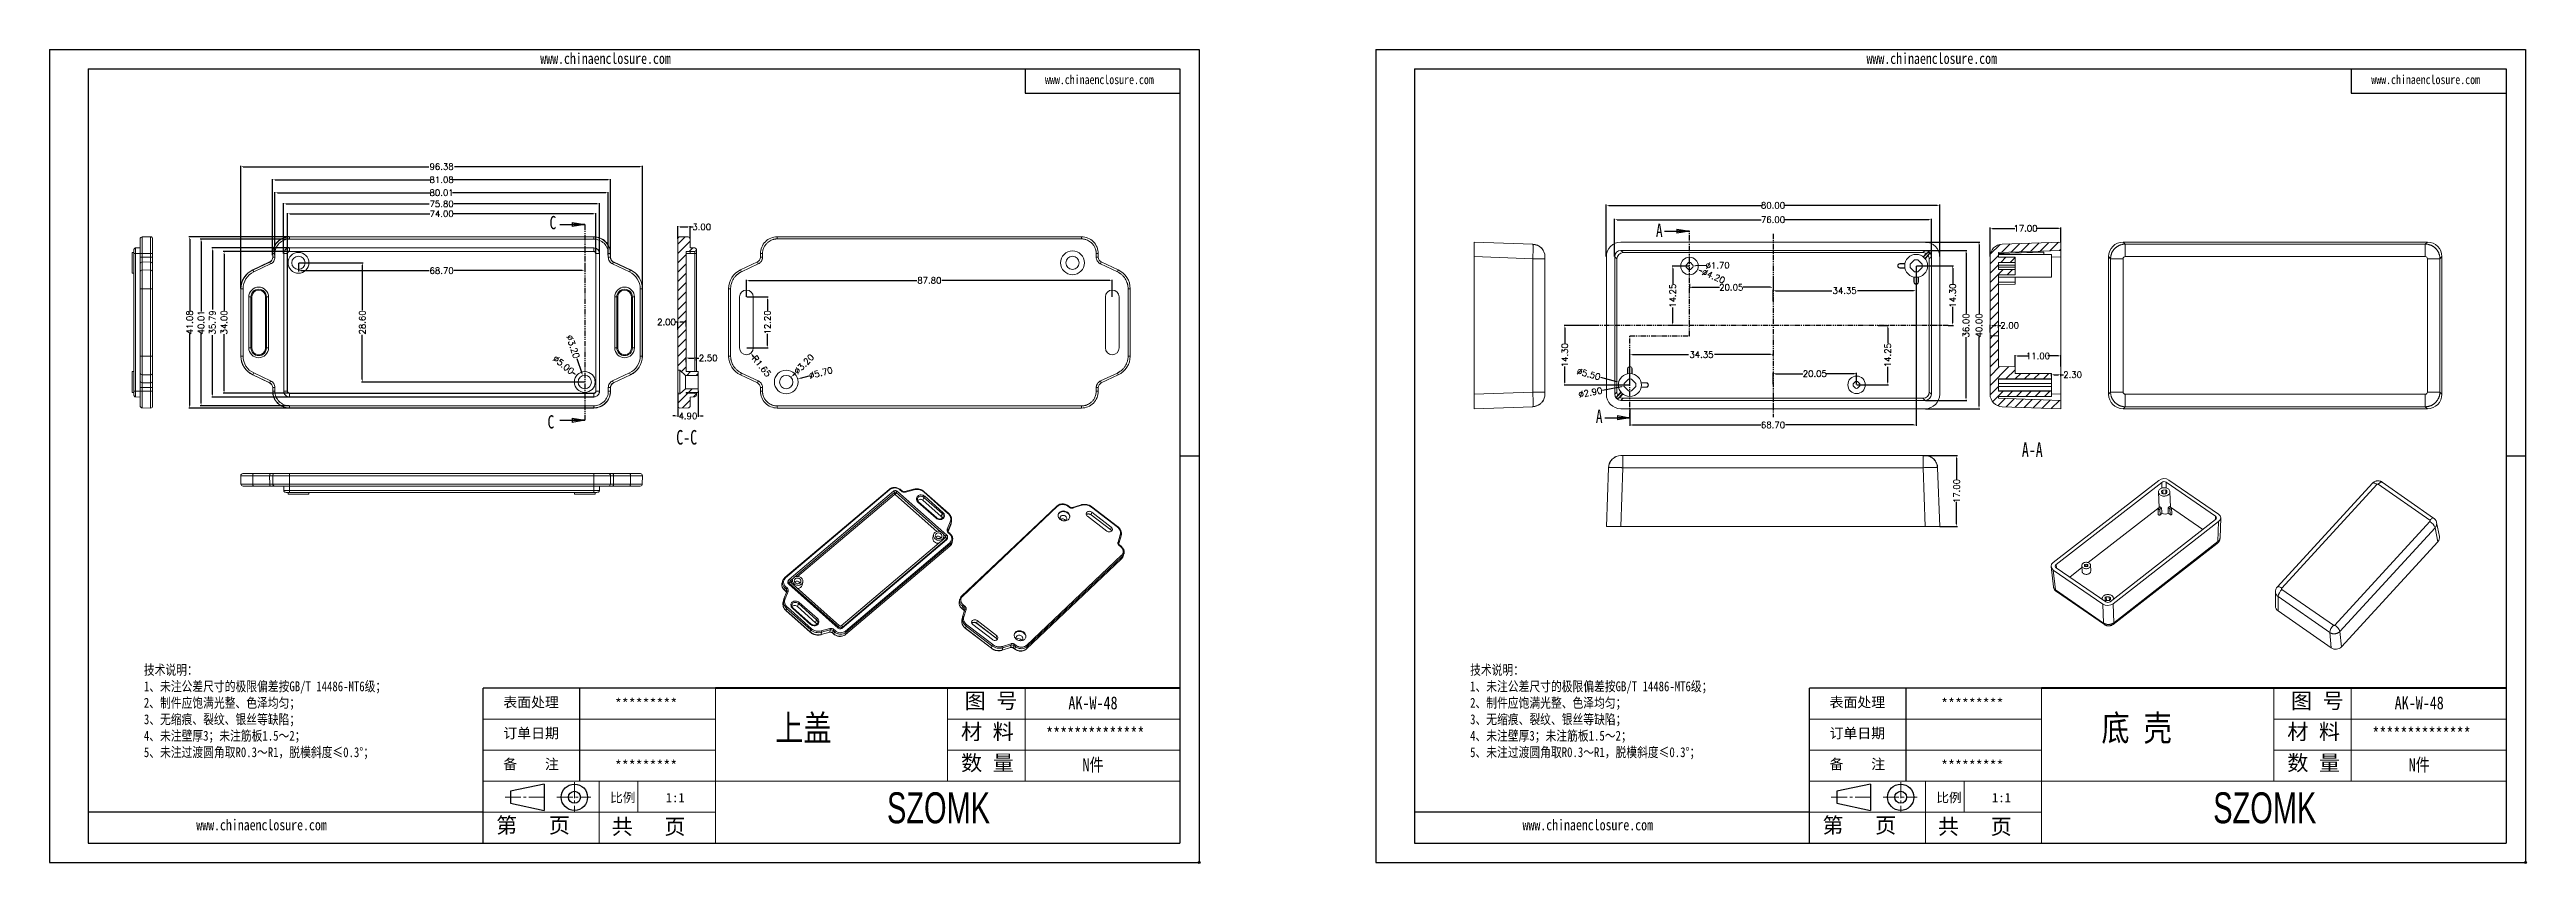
# Model space of a CAD drawing. Header units: inches. Extents: x -870 to -275, y 557 to 752.
import ezdxf

# ---------------------------------------------------------------- set-up
doc = ezdxf.new("R2010")
doc.units = ezdxf.units.IN
doc.header["$LTSCALE"] = 0.2
doc.linetypes.add('CENTER2', pattern=[28.575, 19.05, -3.175, 3.175, -3.175])
doc.linetypes.add('PHANTOM', pattern=[12.7, 6.35, -1.27, 1.27, -1.27, 1.27, -1.27])
doc.layers.add('文字', color=81, linetype='Continuous')
for name, color, linetype, lineweight in [('粗实线', 7, 'Continuous', 30), ('细实线', 3, 'Continuous', 9), ('细点划线', 2, 'CENTER2', 9)]:
    doc.layers.add(name, color=color, linetype=linetype, lineweight=lineweight)
doc.styles.add('SLDTEXTSTYLE0', font='TXT', dxfattribs={"width": 0.75})
doc.styles.add('SLDTEXTSTYLE3', font='TXT', dxfattribs={"width": 0.7})
doc.styles.get("Standard").update_dxf_attribs({"font": 'txt', "bigfont": 'gbcbig.shx'})
doc.styles.add('宋体', font='', dxfattribs={"width": 0.8, "height": 3.5})
doc.styles.add('长仿宋', font='', dxfattribs={"width": 0.7, "height": 4})
doc.styles.get('宋体').set_extended_font_data('SimSun')
doc.styles.get('长仿宋').set_extended_font_data('SimSun')
doc.dimstyles.new('2', dxfattribs={"dimtxt": 1.5, "dimasz": 0.6, "dimexe": 0.18, "dimexo": 0.0625, "dimgap": 0.09, "dimtad": 0, "dimzin": 0, "dimdsep": 46, "dimtxsty": 'Standard', "dimcen": 0, "dimclrd": 3, "dimclre": 3, "dimadec": 0, "dimazin": 2, "dimtfac": 1, "dimtofl": 0, "dimtmove": 0, "dimatfit": 3, "dimfxl": 1, "dimtolj": 1, "dimtzin": 0, "dimarcsym": 0})
pattern_1 = [(45, (-422.0745, -571.6529), (-1.122532, 1.122532), [])]

msp = doc.modelspace()

# ---------------------------------------------------------------- texts
at = {"color": 7, "linetype": 'Continuous', "char_height": 3.175, "attachment_point": 1, "style": 'SLDTEXTSTYLE0'}
for s, insert in [('C', (-749.866, 711.873)), ('A', (-484.371, 710.022)), ('C', (-750.354, 664.059)), ('A', (-498.797, 665.384))]:
    msp.add_mtext(s, dxfattribs=dict(at, insert=insert))
at = {"color": 0, "linetype": 'Continuous', "lineweight": 0, "char_height": 3.5, "attachment_point": 2, "style": 'SLDTEXTSTYLE3'}
for s, insert in [('C-C', (-716.959, 660.511)), ('A-A', (-394.055, 657.55))]:
    msp.add_mtext(s, dxfattribs=dict(at, insert=insert))
at = {"char_height": 2.44407, "width": 1389.08639, "attachment_point": 1}
for s, insert in [('{\\fSimHei|b0|i0|c134|p49;表面处理}', (-760.962, 596.421)), ('{\\fSimHei|b0|i0|c134|p49;*********}', (-734.193, 596.106)), ('{\\fSimHei|b0|i0|c134|p49;表面处理}', (-442.704, 596.421)), ('{\\fSimHei|b0|i0|c134|p49;*********}', (-415.935, 596.106)), ('{\\fSimHei|b0|i0|c134|p49;订单日期}', (-760.962, 588.989)), ('{\\fSimHei|b0|i0|c134|p49;订单日期}', (-442.704, 588.989)), ('{\\fSimHei|b0|i0|c134|p49;备    注}', (-760.962, 581.557)), ('{\\fSimHei|b0|i0|c134|p49;*********}', (-734.193, 581.243)), ('{\\fSimHei|b0|i0|c134|p49;备    注}', (-442.704, 581.557)), ('{\\fSimHei|b0|i0|c134|p49;*********}', (-415.935, 581.243))]:
    msp.add_mtext(s, dxfattribs=dict(at, insert=insert))
at = {"layer": '文字', "color": 0, "attachment_point": 1, "style": '宋体'}
for s, insert, char_height, width in [('www.chinaenclosure.com', (-752.094, 750.984), 2.61599, 45.96039), ('www.chinaenclosure.com', (-433.836, 750.984), 2.61599, 45.96039), ('www.chinaenclosure.com', (-630.965, 745.695), 2.17999, 38.30032), ('www.chinaenclosure.com', (-312.707, 745.695), 2.17999, 38.30032), ('{\\H1.111x;技术说明：\\P1、未注公差尺寸的极限偏差按GB/T 14486-MT6级；\\P2、制件应饱满光整、色泽均匀；\\P3、无缩痕、裂纹、银丝等缺陷；\\P4、未注壁厚3；未注筋板1.5～2；\\P5、未注过渡圆角取R0.3～R1，脱模斜度≤0.3%%D；}', (-847.218, 604.144), 2.13373, 101.28013), ('{\\H1.111x;技术说明：\\P1、未注公差尺寸的极限偏差按GB/T 14486-MT6级；\\P2、制件应饱满光整、色泽均匀；\\P3、无缩痕、裂纹、银丝等缺陷；\\P4、未注壁厚3；未注筋板1.5～2；\\P5、未注过渡圆角取R0.3～R1，脱模斜度≤0.3%%D；}', (-528.96, 604.144), 2.13373, 101.28013), ('{\\H1.111x;AK-W-48}', (-625.354, 596.588), 2.78692, 32.21991), ('{\\H1.111x;AK-W-48}', (-307.096, 596.588), 2.78692, 32.21991), ('上盖', (-695.723, 592.114), 6.1932, 79.17722), ('{\\H1.111x;**************}', (-630.715, 589.157), 2.78692, 32.21991), ('底 壳', (-377.464, 592.114), 6.1932, 79.17722), ('{\\H1.111x;**************}', (-312.457, 589.157), 2.78692, 32.21991), ('{\\H1.111x;N件}', (-621.983, 581.725), 2.78692, 32.21991), ('{\\H1.111x;N件}', (-303.725, 581.725), 2.78692, 32.21991), ('www.chinaenclosure.com', (-834.643, 567.067), 2.61599, 45.96039), ('www.chinaenclosure.com', (-516.384, 567.067), 2.61599, 45.96039)]:
    msp.add_mtext(s, dxfattribs=dict(at, insert=insert, char_height=char_height, width=width))
at = {"layer": '粗实线', "char_height": 7.43178, "width": 83.34008, "attachment_point": 1, "style": '长仿宋'}
for insert in [(-668.89, 573.573), (-350.631, 573.573)]:
    msp.add_mtext('{\\fSTXinwei|b0|i0|c134|p2;SZOMK}', dxfattribs=dict(at, insert=insert))
at = {"layer": '细实线', "color": 7, "attachment_point": 1}
for s, insert, char_height, width in [('{\\fSimSun|b0|i0|c134|p54;图 号}', (-650.246, 597.402), 3.71589, 18.57946), ('{\\fSimSun|b0|i0|c134|p54;图 号}', (-331.988, 597.402), 3.71589, 18.57946), ('{\\fSimSun|b0|i0|c134|p54;材 料   }', (-651.127, 589.97), 3.71589, 18.57946), ('{\\fSimSun|b0|i0|c134|p54;材 料   }', (-332.869, 589.97), 3.71589, 18.57946), ('{\\fSimSun|b0|i0|c134|p54;数 量}', (-651.109, 582.501), 3.71589, 16.78887), ('{\\fSimSun|b0|i0|c134|p54;数 量}', (-332.851, 582.501), 3.71589, 16.78887), ('{\\fSimSun|b0|i0|c134|p54;比例}', (-735.338, 573.42), 2.22953, 9.78696), ('{\\fSimSun|b0|i0|c134|p54;1:1}', (-721.984, 573.42), 2.22953, 9.78696), ('{\\fSimSun|b0|i0|c134|p54;比例}', (-417.08, 573.42), 2.22953, 9.78696), ('{\\fSimSun|b0|i0|c134|p54;1:1}', (-403.726, 573.42), 2.22953, 9.78696), ('{\\fSimSun|b0|i0|c134|p54;第   页}', (-762.682, 567.525), 3.71589, 27.86918), ('{\\fSimSun|b0|i0|c134|p54; 共   页}', (-737.485, 567.209), 3.71589, 27.86918), ('{\\fSimSun|b0|i0|c134|p54;第   页}', (-444.424, 567.525), 3.71589, 27.86918), ('{\\fSimSun|b0|i0|c134|p54; 共   页}', (-419.227, 567.209), 3.71589, 27.86918)]:
    msp.add_mtext(s, dxfattribs=dict(at, insert=insert, char_height=char_height, width=width))

# ---------------------------------------------------------------- blocks, each defined once
blk = doc.blocks.new('_CLOSED')
at = {"color": 0, "linetype": 'ByBlock', "lineweight": -2}
for p, q in [((-1, 0.166667), (0, 0)), ((-1, 0.166667), (-1, -0.166667)), ((0, 0), (-1, -0.166667)), ((0, 0), (-1, 0))]:
    blk.add_line(p, q, dxfattribs=at)
blk = doc.blocks.new('*D25')
at = {"color": 3, "lineweight": -2}
for p, q in [((-823.96, 694.47), (-823.96, 723.88)), ((-823.36, 723.7), (-778.86, 723.7)), ((-728.18, 723.7), (-772.68, 723.7)), ((-727.58, 694.47), (-727.58, 723.88))]:
    blk.add_line(p, q, dxfattribs=at)
at = {"color": 3}
for points in [[(-823.36, 723.8), (-823.36, 723.6), (-823.96, 723.7)], [(-728.18, 723.8), (-728.18, 723.6), (-727.58, 723.7)]]:
    blk.add_solid(points, dxfattribs=at)
at = {"layer": 'Defpoints', "color": 0}
for p in [(-727.58, 723.7), (-823.96, 694.41), (-727.58, 694.41)]:
    blk.add_point(p, dxfattribs=at)
at = {"color": 0, "insert": (-775.77, 723.7), "char_height": 1.5, "attachment_point": 5}
blk.add_mtext('\\A1;96.38', dxfattribs=at)
blk = doc.blocks.new('*D26')
at = {"color": 3, "lineweight": -2}
for p, q in [((-816.31, 702.47), (-816.31, 720.73)), ((-815.71, 720.55), (-778.48, 720.55)), ((-735.83, 720.55), (-773.05, 720.55)), ((-735.23, 702.47), (-735.23, 720.73))]:
    blk.add_line(p, q, dxfattribs=at)
at = {"color": 3}
for points in [[(-815.71, 720.65), (-815.71, 720.45), (-816.31, 720.55)], [(-735.83, 720.65), (-735.83, 720.45), (-735.23, 720.55)]]:
    blk.add_solid(points, dxfattribs=at)
at = {"layer": 'Defpoints', "color": 0}
for p in [(-735.23, 720.55), (-816.31, 702.4), (-735.23, 702.4)]:
    blk.add_point(p, dxfattribs=at)
at = {"color": 0, "insert": (-775.77, 720.55), "char_height": 1.5, "attachment_point": 5}
blk.add_mtext('\\A1;81.08', dxfattribs=at)
blk = doc.blocks.new('*D27')
at = {"color": 3, "lineweight": -2}
for p, q in [((-815.77, 702.47), (-815.77, 717.62)), ((-815.17, 717.44), (-778.36, 717.44)), ((-736.36, 717.44), (-773.18, 717.44)), ((-735.76, 702.47), (-735.76, 717.62))]:
    blk.add_line(p, q, dxfattribs=at)
at = {"color": 3}
for points in [[(-815.17, 717.54), (-815.17, 717.34), (-815.77, 717.44)], [(-736.36, 717.54), (-736.36, 717.34), (-735.76, 717.44)]]:
    blk.add_solid(points, dxfattribs=at)
at = {"layer": 'Defpoints', "color": 0}
for p in [(-735.76, 717.44), (-815.77, 702.4), (-735.76, 702.4)]:
    blk.add_point(p, dxfattribs=at)
at = {"color": 0, "insert": (-775.77, 717.44), "char_height": 1.5, "attachment_point": 5}
blk.add_mtext('\\A1;80.01', dxfattribs=at)
blk = doc.blocks.new('*D28')
at = {"color": 3, "lineweight": -2}
for p, q in [((-813.67, 702.89), (-813.67, 714.96)), ((-813.07, 714.78), (-778.73, 714.78)), ((-738.47, 714.78), (-772.8, 714.78)), ((-737.87, 702.89), (-737.87, 714.96))]:
    blk.add_line(p, q, dxfattribs=at)
at = {"color": 3}
for points in [[(-813.07, 714.88), (-813.07, 714.68), (-813.67, 714.78)], [(-738.47, 714.88), (-738.47, 714.68), (-737.87, 714.78)]]:
    blk.add_solid(points, dxfattribs=at)
at = {"layer": 'Defpoints', "color": 0}
for p in [(-737.87, 714.78), (-813.67, 702.83), (-737.87, 702.83)]:
    blk.add_point(p, dxfattribs=at)
at = {"color": 0, "insert": (-775.77, 714.78), "char_height": 1.5, "attachment_point": 5}
blk.add_mtext('\\A1;75.80', dxfattribs=at)
blk = doc.blocks.new('*D29')
at = {"color": 3, "lineweight": -2}
for p, q in [((-810.12, 700.57), (-810.12, 698.58)), ((-809.52, 698.76), (-778.73, 698.76)), ((-742.02, 698.76), (-772.8, 698.76)), ((-741.42, 700.57), (-741.42, 698.58))]:
    blk.add_line(p, q, dxfattribs=at)
at = {"color": 3}
for points in [[(-809.52, 698.86), (-809.52, 698.66), (-810.12, 698.76)], [(-742.02, 698.86), (-742.02, 698.66), (-741.42, 698.76)]]:
    blk.add_solid(points, dxfattribs=at)
at = {"layer": 'Defpoints', "color": 0}
for p in [(-810.12, 700.63), (-741.42, 700.63), (-741.42, 698.76)]:
    blk.add_point(p, dxfattribs=at)
at = {"color": 0, "insert": (-775.77, 698.76), "char_height": 1.5, "attachment_point": 5}
blk.add_mtext('\\A1;68.70', dxfattribs=at)
blk = doc.blocks.new('*D30')
at = {"color": 3, "lineweight": -2}
for p, q in [((-812.77, 702.89), (-812.77, 712.57)), ((-812.17, 712.39), (-778.61, 712.39)), ((-739.37, 712.39), (-772.93, 712.39)), ((-738.77, 702.89), (-738.77, 712.57))]:
    blk.add_line(p, q, dxfattribs=at)
at = {"color": 3}
for points in [[(-812.17, 712.49), (-812.17, 712.29), (-812.77, 712.39)], [(-739.37, 712.49), (-739.37, 712.29), (-738.77, 712.39)]]:
    blk.add_solid(points, dxfattribs=at)
at = {"layer": 'Defpoints', "color": 0}
for p in [(-812.77, 712.39), (-812.77, 702.83), (-738.77, 702.83)]:
    blk.add_point(p, dxfattribs=at)
at = {"color": 0, "insert": (-775.77, 712.39), "char_height": 1.5, "attachment_point": 5}
blk.add_mtext('\\A1;74.00', dxfattribs=at)
blk = doc.blocks.new('*D31')
at = {"color": 3, "lineweight": -2}
for p, q in [((-810.05, 700.63), (-794.62, 700.63)), ((-794.8, 700.03), (-794.8, 689.3)), ((-794.8, 672.63), (-794.8, 683.37)), ((-741.48, 672.03), (-794.98, 672.03))]:
    blk.add_line(p, q, dxfattribs=at)
at = {"color": 3}
for points in [[(-794.9, 700.03), (-794.7, 700.03), (-794.8, 700.63)], [(-794.9, 672.63), (-794.7, 672.63), (-794.8, 672.03)]]:
    blk.add_solid(points, dxfattribs=at)
at = {"layer": 'Defpoints', "color": 0}
for p in [(-810.12, 700.63), (-794.8, 700.63), (-741.42, 672.03)]:
    blk.add_point(p, dxfattribs=at)
at = {"color": 0, "insert": (-794.8, 686.33), "char_height": 1.5, "attachment_point": 5, "rotation": 90}
blk.add_mtext('\\A1;28.60', dxfattribs=at)
blk = doc.blocks.new('*D32')
at = {"color": 3, "lineweight": -2}
for p, q in [((-812.33, 706.87), (-836.4, 706.87)), ((-836.22, 706.27), (-836.22, 689.05)), ((-836.22, 666.39), (-836.22, 683.62)), ((-812.33, 665.79), (-836.4, 665.79))]:
    blk.add_line(p, q, dxfattribs=at)
at = {"color": 3}
for points in [[(-836.32, 706.27), (-836.12, 706.27), (-836.22, 706.87)], [(-836.32, 666.39), (-836.12, 666.39), (-836.22, 665.79)]]:
    blk.add_solid(points, dxfattribs=at)
at = {"layer": 'Defpoints', "color": 0}
for p in [(-812.27, 706.87), (-836.22, 665.79), (-812.27, 665.79)]:
    blk.add_point(p, dxfattribs=at)
at = {"color": 0, "insert": (-836.22, 686.33), "char_height": 1.5, "attachment_point": 5, "rotation": 90}
blk.add_mtext('\\A1;41.08', dxfattribs=at)
blk = doc.blocks.new('*D33')
at = {"color": 3, "lineweight": -2}
for p, q in [((-812.33, 706.34), (-833.67, 706.34)), ((-833.49, 705.74), (-833.49, 688.92)), ((-833.49, 666.93), (-833.49, 683.74)), ((-812.33, 666.33), (-833.67, 666.33))]:
    blk.add_line(p, q, dxfattribs=at)
at = {"color": 3}
for points in [[(-833.59, 705.74), (-833.39, 705.74), (-833.49, 706.34)], [(-833.59, 666.93), (-833.39, 666.93), (-833.49, 666.33)]]:
    blk.add_solid(points, dxfattribs=at)
at = {"layer": 'Defpoints', "color": 0}
for p in [(-833.49, 706.34), (-812.27, 706.34), (-812.27, 666.33)]:
    blk.add_point(p, dxfattribs=at)
at = {"color": 0, "insert": (-833.49, 686.33), "char_height": 1.5, "attachment_point": 5, "rotation": 90}
blk.add_mtext('\\A1;40.01', dxfattribs=at)
blk = doc.blocks.new('*D34')
at = {"color": 3, "lineweight": -2}
for p, q in [((-812.33, 704.22), (-830.94, 704.22)), ((-830.76, 703.62), (-830.76, 689.42)), ((-830.76, 669.03), (-830.76, 683.24)), ((-812.33, 668.43), (-830.94, 668.43))]:
    blk.add_line(p, q, dxfattribs=at)
at = {"color": 3}
for points in [[(-830.86, 703.62), (-830.66, 703.62), (-830.76, 704.22)], [(-830.86, 669.03), (-830.66, 669.03), (-830.76, 668.43)]]:
    blk.add_solid(points, dxfattribs=at)
at = {"layer": 'Defpoints', "color": 0}
for p in [(-812.27, 704.22), (-830.76, 668.43), (-812.27, 668.43)]:
    blk.add_point(p, dxfattribs=at)
at = {"color": 0, "insert": (-830.76, 686.33), "char_height": 1.5, "attachment_point": 5, "rotation": 90}
blk.add_mtext('\\A1;35.79', dxfattribs=at)
blk = doc.blocks.new('*D35')
at = {"color": 3, "lineweight": -2}
for p, q in [((-812.33, 703.33), (-828.15, 703.33)), ((-827.97, 702.73), (-827.97, 689.17)), ((-827.97, 669.93), (-827.97, 683.49)), ((-812.33, 669.33), (-828.15, 669.33))]:
    blk.add_line(p, q, dxfattribs=at)
at = {"color": 3}
for points in [[(-828.07, 702.73), (-827.87, 702.73), (-827.97, 703.33)], [(-828.07, 669.93), (-827.87, 669.93), (-827.97, 669.33)]]:
    blk.add_solid(points, dxfattribs=at)
at = {"layer": 'Defpoints', "color": 0}
for p in [(-812.27, 703.33), (-827.97, 669.33), (-812.27, 669.33)]:
    blk.add_point(p, dxfattribs=at)
at = {"color": 0, "insert": (-827.97, 686.33), "char_height": 1.5, "attachment_point": 5, "rotation": 90}
blk.add_mtext('\\A1;34.00', dxfattribs=at)
blk = doc.blocks.new('*D36')
at = {"color": 3, "lineweight": -2}
for p, q in [((-719.11, 706.4), (-719.11, 709.44)), ((-718.51, 709.26), (-716.71, 709.26)), ((-716.11, 706.4), (-716.11, 709.44)), ((-716.11, 709.26), (-715.44, 709.26))]:
    blk.add_line(p, q, dxfattribs=at)
at = {"color": 3}
for points in [[(-718.51, 709.36), (-718.51, 709.16), (-719.11, 709.26)], [(-716.71, 709.36), (-716.71, 709.16), (-716.11, 709.26)]]:
    blk.add_solid(points, dxfattribs=at)
at = {"layer": 'Defpoints', "color": 0}
for p in [(-719.11, 709.26), (-719.11, 706.34), (-716.11, 706.34)]:
    blk.add_point(p, dxfattribs=at)
at = {"color": 0, "insert": (-713.35, 709.26), "char_height": 1.5, "attachment_point": 5}
blk.add_mtext('\\A1;3.00', dxfattribs=at)
blk = doc.blocks.new('*D37')
at = {"color": 3, "lineweight": -2}
for p, q in [((-717.11, 676.8), (-717.11, 677.97)), ((-716.51, 677.79), (-715.21, 677.79)), ((-714.61, 677.21), (-714.61, 677.97)), ((-714.61, 677.79), (-714.01, 677.79))]:
    blk.add_line(p, q, dxfattribs=at)
at = {"color": 3}
for points in [[(-716.51, 677.89), (-716.51, 677.69), (-717.11, 677.79)], [(-715.21, 677.89), (-715.21, 677.69), (-714.61, 677.79)]]:
    blk.add_solid(points, dxfattribs=at)
at = {"layer": 'Defpoints', "color": 0}
for p in [(-714.61, 677.79), (-717.11, 676.74), (-714.61, 677.15)]:
    blk.add_point(p, dxfattribs=at)
at = {"color": 0, "insert": (-711.79, 677.79), "char_height": 1.5, "attachment_point": 5}
blk.add_mtext('\\A1;2.50', dxfattribs=at)
blk = doc.blocks.new('*D38')
at = {"color": 3, "lineweight": -2}
for p, q in [((-719.11, 669.53), (-719.11, 663.7)), ((-714.21, 669.92), (-714.21, 663.7)), ((-719.71, 663.88), (-720.31, 663.88)), ((-713.61, 663.88), (-713.01, 663.88))]:
    blk.add_line(p, q, dxfattribs=at)
at = {"color": 3}
for points in [[(-719.71, 663.98), (-719.71, 663.78), (-719.11, 663.88)], [(-713.61, 663.98), (-713.61, 663.78), (-714.21, 663.88)]]:
    blk.add_solid(points, dxfattribs=at)
at = {"layer": 'Defpoints', "color": 0}
for p in [(-719.11, 669.6), (-714.21, 669.98), (-719.11, 663.88)]:
    blk.add_point(p, dxfattribs=at)
at = {"color": 0, "insert": (-716.66, 663.88), "char_height": 1.5, "attachment_point": 5}
blk.add_mtext('\\A1;4.90', dxfattribs=at)
blk = doc.blocks.new('*D39')
at = {"color": 3, "lineweight": -2}
for p, q in [((-719.11, 686.41), (-719.71, 686.41)), ((-719.11, 684.54), (-719.11, 686.59)), ((-717.71, 686.41), (-718.51, 686.41)), ((-717.11, 685.37), (-717.11, 686.59))]:
    blk.add_line(p, q, dxfattribs=at)
at = {"color": 3}
for points in [[(-718.51, 686.51), (-718.51, 686.31), (-719.11, 686.41)], [(-717.71, 686.51), (-717.71, 686.31), (-717.11, 686.41)]]:
    blk.add_solid(points, dxfattribs=at)
at = {"layer": 'Defpoints', "color": 0}
for p in [(-719.11, 686.41), (-719.11, 684.47), (-717.11, 685.31)]:
    blk.add_point(p, dxfattribs=at)
at = {"color": 0, "insert": (-721.8, 686.41), "char_height": 1.5, "attachment_point": 5}
blk.add_mtext('\\A1;2.00', dxfattribs=at)
blk = doc.blocks.new('*D40')
at = {"color": 3, "lineweight": -2}
blk.add_line((-744.3, 674.35), (-743.83, 673.98), dxfattribs=at)
at = {"color": 3}
blk.add_solid([(-743.77, 674.06), (-743.89, 673.9), (-743.36, 673.6)], dxfattribs=at)
at = {"layer": 'Defpoints', "color": 0}
for p in [(-743.36, 673.6), (-739.47, 670.46)]:
    blk.add_point(p, dxfattribs=at)
at = {"color": 0, "insert": (-746.51, 676.14), "char_height": 1.5, "attachment_point": 5, "rotation": 321.12807}
blk.add_mtext('\\A1;∅5.00', dxfattribs=at)
blk = doc.blocks.new('*D41')
at = {"color": 3, "lineweight": -2}
blk.add_line((-743.3, 677.7), (-742.11, 674.12), dxfattribs=at)
at = {"color": 3}
blk.add_solid([(-742.02, 674.15), (-742.2, 674.09), (-741.92, 673.55)], dxfattribs=at)
at = {"layer": 'Defpoints', "color": 0}
for p in [(-741.92, 673.55), (-740.91, 670.51)]:
    blk.add_point(p, dxfattribs=at)
at = {"color": 0, "insert": (-744.23, 680.51), "char_height": 1.5, "attachment_point": 5, "rotation": 288.37502}
blk.add_mtext('\\A1;∅3.20', dxfattribs=at)
blk = doc.blocks.new('*D42')
at = {"color": 3, "lineweight": -2}
blk.add_line((-690.91, 674.21), (-691.52, 673.59), dxfattribs=at)
at = {"color": 3}
blk.add_solid([(-691.59, 673.66), (-691.45, 673.52), (-691.94, 673.17)], dxfattribs=at)
at = {"layer": 'Defpoints', "color": 0}
for p in [(-691.94, 673.17), (-694.2, 670.9)]:
    blk.add_point(p, dxfattribs=at)
at = {"color": 0, "insert": (-688.82, 676.32), "char_height": 1.5, "attachment_point": 5, "rotation": 45.2091}
blk.add_mtext('\\A1;∅3.20', dxfattribs=at)
blk = doc.blocks.new('*D43')
at = {"color": 3, "lineweight": -2}
blk.add_line((-687.64, 673.46), (-689.73, 672.91), dxfattribs=at)
at = {"color": 3}
blk.add_solid([(-689.76, 673.01), (-689.71, 672.81), (-690.31, 672.76)], dxfattribs=at)
at = {"layer": 'Defpoints', "color": 0}
for p in [(-690.31, 672.76), (-695.83, 671.31)]:
    blk.add_point(p, dxfattribs=at)
at = {"color": 0, "insert": (-684.78, 674.22), "char_height": 1.5, "attachment_point": 5, "rotation": 14.75439}
blk.add_mtext('\\A1;∅5.70', dxfattribs=at)
blk = doc.blocks.new('*D44')
at = {"color": 3, "lineweight": -2}
for p, q in [((-702.62, 692.49), (-702.62, 696.58)), ((-702.02, 696.4), (-661.69, 696.4)), ((-615.42, 696.4), (-655.76, 696.4)), ((-614.82, 692.49), (-614.82, 696.58))]:
    blk.add_line(p, q, dxfattribs=at)
at = {"color": 3}
for points in [[(-702.02, 696.5), (-702.02, 696.3), (-702.62, 696.4)], [(-615.42, 696.5), (-615.42, 696.3), (-614.82, 696.4)]]:
    blk.add_solid(points, dxfattribs=at)
at = {"layer": 'Defpoints', "color": 0}
for p in [(-614.82, 696.4), (-702.62, 692.43), (-614.82, 692.43)]:
    blk.add_point(p, dxfattribs=at)
at = {"color": 0, "insert": (-658.72, 696.4), "char_height": 1.5, "attachment_point": 5}
blk.add_mtext('\\A1;87.80', dxfattribs=at)
blk = doc.blocks.new('*D45')
at = {"color": 3, "lineweight": -2}
for p, q in [((-702.56, 692.43), (-697.39, 692.43)), ((-697.57, 691.83), (-697.57, 689.05)), ((-697.57, 680.83), (-697.57, 683.62)), ((-702.56, 680.23), (-697.39, 680.23))]:
    blk.add_line(p, q, dxfattribs=at)
at = {"color": 3}
for points in [[(-697.67, 691.83), (-697.47, 691.83), (-697.57, 692.43)], [(-697.67, 680.83), (-697.47, 680.83), (-697.57, 680.23)]]:
    blk.add_solid(points, dxfattribs=at)
at = {"layer": 'Defpoints', "color": 0}
for p in [(-702.62, 692.43), (-697.57, 692.43), (-702.62, 680.23)]:
    blk.add_point(p, dxfattribs=at)
at = {"color": 0, "insert": (-697.57, 686.33), "char_height": 1.5, "attachment_point": 5, "rotation": 90}
blk.add_mtext('\\A1;12.20', dxfattribs=at)
blk = doc.blocks.new('*D46')
at = {"color": 3, "lineweight": -2}
blk.add_line((-700.81, 678.03), (-701.19, 678.5), dxfattribs=at)
at = {"color": 3}
blk.add_solid([(-701.11, 678.56), (-701.27, 678.43), (-701.57, 678.96)], dxfattribs=at)
at = {"layer": 'Defpoints', "color": 0}
for p in [(-702.62, 680.23), (-701.57, 678.96)]:
    blk.add_point(p, dxfattribs=at)
at = {"color": 0, "insert": (-699, 675.84), "char_height": 1.5, "attachment_point": 5, "rotation": 309.49983}
blk.add_mtext('\\A1;R1.65', dxfattribs=at)
blk = doc.blocks.new('*D47')
at = {"color": 3, "lineweight": -2}
for p, q in [((-496.27, 702.17), (-496.27, 714.59)), ((-495.67, 714.41), (-458.98, 714.41)), ((-416.87, 714.41), (-453.55, 714.41)), ((-416.27, 702.17), (-416.27, 714.59))]:
    blk.add_line(p, q, dxfattribs=at)
at = {"color": 3}
for points in [[(-495.67, 714.51), (-495.67, 714.31), (-496.27, 714.41)], [(-416.87, 714.51), (-416.87, 714.31), (-416.27, 714.41)]]:
    blk.add_solid(points, dxfattribs=at)
at = {"layer": 'Defpoints', "color": 0}
for p in [(-416.27, 714.41), (-496.27, 702.11), (-416.27, 702.11)]:
    blk.add_point(p, dxfattribs=at)
at = {"color": 0, "insert": (-456.27, 714.41), "char_height": 1.5, "attachment_point": 5}
blk.add_mtext('\\A1;80.00', dxfattribs=at)
blk = doc.blocks.new('*D48')
at = {"color": 3, "lineweight": -2}
for p, q in [((-494.27, 702.17), (-494.27, 711.15)), ((-493.67, 710.97), (-459.11, 710.97)), ((-418.87, 710.97), (-453.43, 710.97)), ((-418.27, 702.17), (-418.27, 711.15))]:
    blk.add_line(p, q, dxfattribs=at)
at = {"color": 3}
for points in [[(-493.67, 711.07), (-493.67, 710.87), (-494.27, 710.97)], [(-418.87, 711.07), (-418.87, 710.87), (-418.27, 710.97)]]:
    blk.add_solid(points, dxfattribs=at)
at = {"layer": 'Defpoints', "color": 0}
for p in [(-418.27, 710.97), (-494.27, 702.11), (-418.27, 702.11)]:
    blk.add_point(p, dxfattribs=at)
at = {"color": 0, "insert": (-456.27, 710.97), "char_height": 1.5, "attachment_point": 5}
blk.add_mtext('\\A1;76.00', dxfattribs=at)
blk = doc.blocks.new('*D49')
at = {"color": 3, "lineweight": -2}
for p, q in [((-421.92, 699.85), (-421.92, 661.54)), ((-490.62, 665.55), (-490.62, 661.54)), ((-490.02, 661.72), (-459.23, 661.72)), ((-422.52, 661.72), (-453.3, 661.72))]:
    blk.add_line(p, q, dxfattribs=at)
at = {"color": 3}
for points in [[(-490.02, 661.82), (-490.02, 661.62), (-490.62, 661.72)], [(-422.52, 661.82), (-422.52, 661.62), (-421.92, 661.72)]]:
    blk.add_solid(points, dxfattribs=at)
at = {"layer": 'Defpoints', "color": 0}
for p in [(-421.92, 699.91), (-490.62, 665.61), (-421.92, 661.72)]:
    blk.add_point(p, dxfattribs=at)
at = {"color": 0, "insert": (-456.27, 661.72), "char_height": 1.5, "attachment_point": 5}
blk.add_mtext('\\A1;68.70', dxfattribs=at)
blk = doc.blocks.new('*D55')
at = {"color": 3, "lineweight": -2}
for p, q in [((-404.18, 702.18), (-404.18, 709.07)), ((-403.58, 708.89), (-398.27, 708.89)), ((-387.78, 708.89), (-393.09, 708.89)), ((-387.18, 705.67), (-387.18, 709.07))]:
    blk.add_line(p, q, dxfattribs=at)
at = {"color": 3}
for points in [[(-403.58, 708.99), (-403.58, 708.79), (-404.18, 708.89)], [(-387.78, 708.99), (-387.78, 708.79), (-387.18, 708.89)]]:
    blk.add_solid(points, dxfattribs=at)
at = {"layer": 'Defpoints', "color": 0}
for p in [(-387.18, 708.89), (-404.18, 702.12), (-387.18, 705.61)]:
    blk.add_point(p, dxfattribs=at)
at = {"color": 0, "insert": (-395.68, 708.89), "char_height": 1.5, "attachment_point": 5}
blk.add_mtext('\\A1;17.00', dxfattribs=at)
blk = doc.blocks.new('*D56')
at = {"color": 3, "lineweight": -2}
for p, q in [((-404.18, 683.91), (-404.18, 685.78)), ((-403.58, 685.6), (-402.78, 685.6)), ((-402.18, 685.07), (-402.18, 685.78)), ((-402.18, 685.6), (-401.58, 685.6))]:
    blk.add_line(p, q, dxfattribs=at)
at = {"color": 3}
for points in [[(-403.58, 685.7), (-403.58, 685.5), (-404.18, 685.6)], [(-402.78, 685.7), (-402.78, 685.5), (-402.18, 685.6)]]:
    blk.add_solid(points, dxfattribs=at)
at = {"layer": 'Defpoints', "color": 0}
for p in [(-404.18, 683.85), (-402.18, 685.6), (-402.18, 685.01)]:
    blk.add_point(p, dxfattribs=at)
at = {"color": 0, "insert": (-399.49, 685.6), "char_height": 1.5, "attachment_point": 5}
blk.add_mtext('\\A1;2.00', dxfattribs=at)
blk = doc.blocks.new('*D57')
at = {"color": 3, "lineweight": -2}
for p, q in [((-398.18, 675.77), (-398.18, 678.47)), ((-397.58, 678.29), (-395.02, 678.29)), ((-387.78, 678.29), (-390.34, 678.29)), ((-387.18, 675.77), (-387.18, 678.47))]:
    blk.add_line(p, q, dxfattribs=at)
at = {"color": 3}
for points in [[(-397.58, 678.39), (-397.58, 678.19), (-398.18, 678.29)], [(-387.78, 678.39), (-387.78, 678.19), (-387.18, 678.29)]]:
    blk.add_solid(points, dxfattribs=at)
at = {"layer": 'Defpoints', "color": 0}
for p in [(-387.18, 678.29), (-398.18, 675.71), (-387.18, 675.71)]:
    blk.add_point(p, dxfattribs=at)
at = {"color": 0, "insert": (-392.68, 678.29), "char_height": 1.5, "attachment_point": 5}
blk.add_mtext('\\A1;11.00', dxfattribs=at)
blk = doc.blocks.new('*D58')
at = {"color": 3, "lineweight": -2}
for p, q in [((-389.48, 673.47), (-389.48, 673.95)), ((-388.88, 673.77), (-387.78, 673.77)), ((-387.18, 673.47), (-387.18, 673.95)), ((-387.18, 673.77), (-386.58, 673.77))]:
    blk.add_line(p, q, dxfattribs=at)
at = {"color": 3}
for points in [[(-388.88, 673.87), (-388.88, 673.67), (-389.48, 673.77)], [(-387.78, 673.87), (-387.78, 673.67), (-387.18, 673.77)]]:
    blk.add_solid(points, dxfattribs=at)
at = {"layer": 'Defpoints', "color": 0}
for p in [(-389.48, 673.41), (-387.18, 673.77), (-387.18, 673.41)]:
    blk.add_point(p, dxfattribs=at)
at = {"color": 0, "insert": (-384.37, 673.77), "char_height": 1.5, "attachment_point": 5}
blk.add_mtext('\\A1;2.30', dxfattribs=at)
blk = doc.blocks.new('*D59')
at = {"color": 3, "lineweight": -2}
for p, q in [((-420.2, 654.36), (-412.04, 654.36)), ((-412.22, 653.76), (-412.22, 648.45)), ((-412.22, 637.96), (-412.22, 643.27)), ((-416.21, 637.36), (-412.04, 637.36))]:
    blk.add_line(p, q, dxfattribs=at)
at = {"color": 3}
for points in [[(-412.32, 653.76), (-412.12, 653.76), (-412.22, 654.36)], [(-412.32, 637.96), (-412.12, 637.96), (-412.22, 637.36)]]:
    blk.add_solid(points, dxfattribs=at)
at = {"layer": 'Defpoints', "color": 0}
for p in [(-420.26, 654.36), (-412.22, 654.36), (-416.27, 637.36)]:
    blk.add_point(p, dxfattribs=at)
at = {"color": 0, "insert": (-412.22, 645.86), "char_height": 1.5, "attachment_point": 5, "rotation": 90}
blk.add_mtext('\\A1;17.00', dxfattribs=at)
blk = doc.blocks.new('*D60')
at = {"color": 3, "lineweight": -2}
for p, q in [((-476.32, 695.6), (-476.32, 694.57)), ((-456.27, 696.76), (-456.27, 694.57)), ((-475.72, 694.75), (-469.13, 694.75)), ((-456.87, 694.75), (-463.45, 694.75))]:
    blk.add_line(p, q, dxfattribs=at)
at = {"color": 3}
for points in [[(-475.72, 694.85), (-475.72, 694.65), (-476.32, 694.75)], [(-456.87, 694.85), (-456.87, 694.65), (-456.27, 694.75)]]:
    blk.add_solid(points, dxfattribs=at)
at = {"layer": 'Defpoints', "color": 0}
for p in [(-476.32, 695.67), (-456.27, 696.82), (-456.27, 694.75)]:
    blk.add_point(p, dxfattribs=at)
at = {"color": 0, "insert": (-466.29, 694.75), "char_height": 1.5, "attachment_point": 5}
blk.add_mtext('\\A1;20.05', dxfattribs=at)
blk = doc.blocks.new('*D61')
at = {"color": 3, "lineweight": -2}
for p, q in [((-456.27, 671.54), (-456.27, 674.21)), ((-455.67, 674.03), (-449.08, 674.03)), ((-436.82, 674.03), (-443.4, 674.03)), ((-436.22, 671.42), (-436.22, 674.21))]:
    blk.add_line(p, q, dxfattribs=at)
at = {"color": 3}
for points in [[(-455.67, 674.13), (-455.67, 673.93), (-456.27, 674.03)], [(-436.82, 674.13), (-436.82, 673.93), (-436.22, 674.03)]]:
    blk.add_solid(points, dxfattribs=at)
at = {"layer": 'Defpoints', "color": 0}
for p in [(-436.22, 674.03), (-456.27, 671.48), (-436.22, 671.36)]:
    blk.add_point(p, dxfattribs=at)
at = {"color": 0, "insert": (-446.24, 674.03), "char_height": 1.5, "attachment_point": 5}
blk.add_mtext('\\A1;20.05', dxfattribs=at)
blk = doc.blocks.new('*D62')
at = {"color": 3, "lineweight": -2}
for p, q in [((-490.62, 671.37), (-490.62, 678.79)), ((-490.02, 678.61), (-476.53, 678.61)), ((-456.87, 678.61), (-470.35, 678.61)), ((-456.27, 678.33), (-456.27, 678.79))]:
    blk.add_line(p, q, dxfattribs=at)
at = {"color": 3}
for points in [[(-490.02, 678.71), (-490.02, 678.51), (-490.62, 678.61)], [(-456.87, 678.71), (-456.87, 678.51), (-456.27, 678.61)]]:
    blk.add_solid(points, dxfattribs=at)
at = {"layer": 'Defpoints', "color": 0}
for p in [(-456.27, 678.61), (-456.27, 678.27), (-490.62, 671.31)]:
    blk.add_point(p, dxfattribs=at)
at = {"color": 0, "insert": (-473.44, 678.61), "char_height": 1.5, "attachment_point": 5}
blk.add_mtext('\\A1;34.35', dxfattribs=at)
blk = doc.blocks.new('*D63')
at = {"color": 3, "lineweight": -2}
for p, q in [((-421.92, 699.85), (-421.92, 693.76)), ((-456.27, 691.42), (-456.27, 694.12)), ((-455.67, 693.94), (-442.18, 693.94)), ((-422.52, 693.94), (-436, 693.94))]:
    blk.add_line(p, q, dxfattribs=at)
at = {"color": 3}
for points in [[(-455.67, 694.04), (-455.67, 693.84), (-456.27, 693.94)], [(-422.52, 694.04), (-422.52, 693.84), (-421.92, 693.94)]]:
    blk.add_solid(points, dxfattribs=at)
at = {"layer": 'Defpoints', "color": 0}
for p in [(-421.92, 699.91), (-456.27, 691.36), (-421.92, 693.94)]:
    blk.add_point(p, dxfattribs=at)
at = {"color": 0, "insert": (-439.09, 693.94), "char_height": 1.5, "attachment_point": 5}
blk.add_mtext('\\A1;34.35', dxfattribs=at)
blk = doc.blocks.new('*D64')
at = {"color": 3, "lineweight": -2}
for p, q in [((-421.86, 699.91), (-412.98, 699.91)), ((-413.16, 699.31), (-413.16, 695.47)), ((-413.16, 686.21), (-413.16, 690.04)), ((-414.21, 685.61), (-412.98, 685.61))]:
    blk.add_line(p, q, dxfattribs=at)
at = {"color": 3}
for points in [[(-413.26, 699.31), (-413.06, 699.31), (-413.16, 699.91)], [(-413.26, 686.21), (-413.06, 686.21), (-413.16, 685.61)]]:
    blk.add_solid(points, dxfattribs=at)
at = {"layer": 'Defpoints', "color": 0}
for p in [(-421.92, 699.91), (-414.27, 685.61), (-413.16, 685.61)]:
    blk.add_point(p, dxfattribs=at)
at = {"color": 0, "insert": (-413.16, 692.76), "char_height": 1.5, "attachment_point": 5, "rotation": 90}
blk.add_mtext('\\A1;14.30', dxfattribs=at)
blk = doc.blocks.new('*D65')
at = {"color": 3, "lineweight": -2}
for p, q in [((-498.33, 685.61), (-506.41, 685.61)), ((-506.23, 685.01), (-506.23, 681.17)), ((-506.23, 671.91), (-506.23, 675.74)), ((-490.68, 671.31), (-506.41, 671.31))]:
    blk.add_line(p, q, dxfattribs=at)
at = {"color": 3}
for points in [[(-506.33, 685.01), (-506.13, 685.01), (-506.23, 685.61)], [(-506.33, 671.91), (-506.13, 671.91), (-506.23, 671.31)]]:
    blk.add_solid(points, dxfattribs=at)
at = {"layer": 'Defpoints', "color": 0}
for p in [(-506.23, 685.61), (-498.27, 685.61), (-490.62, 671.31)]:
    blk.add_point(p, dxfattribs=at)
at = {"color": 0, "insert": (-506.23, 678.46), "char_height": 1.5, "attachment_point": 5, "rotation": 90}
blk.add_mtext('\\A1;14.30', dxfattribs=at)
blk = doc.blocks.new('*D66')
at = {"color": 3, "lineweight": -2}
for p, q in [((-431.04, 685.61), (-428.55, 685.61)), ((-428.73, 685.01), (-428.73, 681.32)), ((-428.73, 671.96), (-428.73, 675.64)), ((-436.16, 671.36), (-428.55, 671.36))]:
    blk.add_line(p, q, dxfattribs=at)
at = {"color": 3}
for points in [[(-428.83, 685.01), (-428.63, 685.01), (-428.73, 685.61)], [(-428.83, 671.96), (-428.63, 671.96), (-428.73, 671.36)]]:
    blk.add_solid(points, dxfattribs=at)
at = {"layer": 'Defpoints', "color": 0}
for p in [(-431.1, 685.61), (-428.73, 685.61), (-436.22, 671.36)]:
    blk.add_point(p, dxfattribs=at)
at = {"color": 0, "insert": (-428.73, 678.48), "char_height": 1.5, "attachment_point": 5, "rotation": 90}
blk.add_mtext('\\A1;14.25', dxfattribs=at)
blk = doc.blocks.new('*D67')
at = {"color": 3, "lineweight": -2}
for p, q in [((-476.38, 699.86), (-480.51, 699.86)), ((-480.33, 699.26), (-480.33, 695.57)), ((-480.33, 686.21), (-480.33, 689.89)), ((-478.97, 685.61), (-480.51, 685.61))]:
    blk.add_line(p, q, dxfattribs=at)
at = {"color": 3}
for points in [[(-480.43, 699.26), (-480.23, 699.26), (-480.33, 699.86)], [(-480.43, 686.21), (-480.23, 686.21), (-480.33, 685.61)]]:
    blk.add_solid(points, dxfattribs=at)
at = {"layer": 'Defpoints', "color": 0}
for p in [(-476.32, 699.86), (-480.33, 685.61), (-478.9, 685.61)]:
    blk.add_point(p, dxfattribs=at)
at = {"color": 0, "insert": (-480.33, 692.73), "char_height": 1.5, "attachment_point": 5, "rotation": 90}
blk.add_mtext('\\A1;14.25', dxfattribs=at)
blk = doc.blocks.new('*D69')
at = {"color": 3, "lineweight": -2}
blk.add_line((-497.65, 673.18), (-493.86, 672.17), dxfattribs=at)
at = {"color": 3}
blk.add_solid([(-493.83, 672.26), (-493.88, 672.07), (-493.28, 672.01)], dxfattribs=at)
at = {"layer": 'Defpoints', "color": 0}
for p in [(-493.28, 672.01), (-487.96, 670.6)]:
    blk.add_point(p, dxfattribs=at)
at = {"color": 0, "insert": (-500.52, 673.94), "char_height": 1.5, "attachment_point": 5, "rotation": 345.11933}
blk.add_mtext('\\A1;∅5.50', dxfattribs=at)
blk = doc.blocks.new('*D70')
at = {"color": 3, "lineweight": -2}
blk.add_line((-497.19, 670.06), (-492.63, 670.93), dxfattribs=at)
at = {"color": 3}
blk.add_solid([(-492.65, 671.02), (-492.61, 670.83), (-492.04, 671.04)], dxfattribs=at)
at = {"layer": 'Defpoints', "color": 0}
for p in [(-492.04, 671.04), (-489.19, 671.58)]:
    blk.add_point(p, dxfattribs=at)
at = {"color": 0, "insert": (-500.1, 669.51), "char_height": 1.5, "attachment_point": 5, "rotation": 10.76479}
blk.add_mtext('\\A1;∅2.90', dxfattribs=at)
blk = doc.blocks.new('*D71')
at = {"color": 3, "lineweight": -2}
blk.add_line((-472.27, 699.95), (-474.87, 699.89), dxfattribs=at)
at = {"color": 3}
blk.add_solid([(-474.87, 699.99), (-474.87, 699.79), (-475.47, 699.88)], dxfattribs=at)
at = {"layer": 'Defpoints', "color": 0}
for p in [(-477.17, 699.84), (-475.47, 699.88)]:
    blk.add_point(p, dxfattribs=at)
at = {"color": 0, "insert": (-469.56, 700.01), "char_height": 1.5, "attachment_point": 5, "rotation": 1.32589}
blk.add_mtext('\\A1;∅1.70', dxfattribs=at)
blk = doc.blocks.new('*D72')
at = {"color": 3, "lineweight": -2}
blk.add_line((-473.28, 698.57), (-473.83, 698.81), dxfattribs=at)
at = {"color": 3}
blk.add_solid([(-473.79, 698.9), (-473.87, 698.71), (-474.39, 699.04)], dxfattribs=at)
at = {"layer": 'Defpoints', "color": 0}
for p in [(-478.25, 700.68), (-474.39, 699.04)]:
    blk.add_point(p, dxfattribs=at)
at = {"color": 0, "insert": (-470.55, 697.42), "char_height": 1.5, "attachment_point": 5, "rotation": 337.05598}
blk.add_mtext('\\A1;∅4.20', dxfattribs=at)
blk = doc.blocks.new('*D73')
at = {"color": 3, "lineweight": -2}
for p, q in [((-419.7, 705.61), (-406.66, 705.61)), ((-406.84, 705.01), (-406.84, 688.32)), ((-406.84, 666.21), (-406.84, 682.89)), ((-419.7, 665.61), (-406.66, 665.61))]:
    blk.add_line(p, q, dxfattribs=at)
at = {"color": 3}
for points in [[(-406.94, 705.01), (-406.74, 705.01), (-406.84, 705.61)], [(-406.94, 666.21), (-406.74, 666.21), (-406.84, 665.61)]]:
    blk.add_solid(points, dxfattribs=at)
at = {"layer": 'Defpoints', "color": 0}
for p in [(-419.77, 705.61), (-419.77, 665.61), (-406.84, 665.61)]:
    blk.add_point(p, dxfattribs=at)
at = {"color": 0, "insert": (-406.84, 685.61), "char_height": 1.5, "attachment_point": 5, "rotation": 90}
blk.add_mtext('\\A1;40.00', dxfattribs=at)
blk = doc.blocks.new('*D74')
at = {"color": 3, "lineweight": -2}
for p, q in [((-419.71, 703.61), (-409.77, 703.61)), ((-409.95, 703.01), (-409.95, 688.45)), ((-409.95, 668.21), (-409.95, 682.77)), ((-419.71, 667.61), (-409.77, 667.61))]:
    blk.add_line(p, q, dxfattribs=at)
at = {"color": 3}
for points in [[(-410.05, 703.01), (-409.85, 703.01), (-409.95, 703.61)], [(-410.05, 668.21), (-409.85, 668.21), (-409.95, 667.61)]]:
    blk.add_solid(points, dxfattribs=at)
at = {"layer": 'Defpoints', "color": 0}
for p in [(-419.77, 703.61), (-409.95, 703.61), (-419.77, 667.61)]:
    blk.add_point(p, dxfattribs=at)
at = {"color": 0, "insert": (-409.95, 685.61), "char_height": 1.5, "attachment_point": 5, "rotation": 90}
blk.add_mtext('\\A1;36.00', dxfattribs=at)

# ---------------------------------------------------------------- dimensions: what is measured, and where the dimension line sits
for base, p1, p2, picture, middle in [((-727.575, 723.695), (-823.958, 694.409), (-727.575, 694.409), '*D25', (-775.767, 723.695)), ((-735.225, 720.546), (-816.308, 702.405), (-735.225, 702.405), '*D26', (-775.767, 720.546)), ((-735.76, 717.444), (-815.773, 702.405), (-735.76, 702.405), '*D27', (-775.767, 717.444)), ((-737.868, 714.776), (-813.665, 702.832), (-737.868, 702.832), '*D28', (-775.767, 714.776)), ((-719.108, 709.261), (-716.108, 706.338), (-719.108, 706.338), '*D36', (-713.346, 709.261)), ((-421.919, 661.724), (-490.619, 665.608), (-421.919, 699.908), '*D49', (-456.269, 661.724))]:
    dim = msp.add_linear_dim(base=base, p1=p1, p2=p2, dimstyle='2')
    dim.commit()
    dim.dimension.update_dxf_attribs({"geometry": picture, "text_midpoint": middle, "dimtype": 160})
for base, p1, p2, picture, middle in [((-812.765, 712.385), (-738.768, 702.832), (-812.765, 702.832), '*D30', (-775.767, 712.385)), ((-416.269, 714.412), (-496.269, 702.11), (-416.269, 702.11), '*D47', (-456.269, 714.412)), ((-418.27, 710.975), (-494.268, 702.108), (-418.27, 702.108), '*D48', (-456.269, 710.975)), ((-387.181, 708.885), (-404.181, 702.117), (-387.181, 705.608), '*D55', (-395.681, 708.885)), ((-741.417, 698.758), (-810.117, 700.632), (-741.417, 700.632), '*D29', (-775.767, 698.758)), ((-614.82, 696.396), (-702.62, 692.432), (-614.82, 692.432), '*D44', (-658.72, 696.396)), ((-456.269, 694.745), (-476.319, 695.666), (-456.269, 696.822), '*D60', (-466.294, 694.745)), ((-421.919, 693.944), (-456.269, 691.356), (-421.919, 699.908), '*D63', (-439.094, 693.944)), ((-719.108, 686.41), (-717.108, 685.31), (-719.108, 684.473), '*D39', (-721.798, 686.41)), ((-402.181, 685.601), (-404.181, 683.852), (-402.181, 685.01), '*D56', (-399.491, 685.601)), ((-714.608, 677.791), (-717.108, 676.741), (-714.608, 677.151), '*D37', (-711.793, 677.791)), ((-456.269, 678.611), (-490.619, 671.308), (-456.269, 678.268), '*D62', (-473.444, 678.611)), ((-387.181, 678.29), (-398.181, 675.712), (-387.181, 675.712), '*D57', (-392.681, 678.29)), ((-436.219, 674.029), (-456.269, 671.476), (-436.219, 671.358), '*D61', (-446.244, 674.029)), ((-387.181, 673.774), (-389.481, 673.408), (-387.181, 673.408), '*D58', (-384.366, 673.774)), ((-719.108, 663.881), (-714.208, 669.982), (-719.108, 669.596), '*D38', (-716.658, 663.881))]:
    dim = msp.add_linear_dim(base=base, p1=p1, p2=p2, dimstyle='2')
    dim.commit()
    dim.dimension.update_dxf_attribs({"geometry": picture, "text_midpoint": middle})
for base, p1, p2, picture, middle in [((-836.224, 665.791), (-812.269, 706.873), (-812.269, 665.791), '*D32', (-836.224, 686.332)), ((-833.492, 706.338), (-812.269, 666.326), (-812.269, 706.338), '*D33', (-833.492, 686.332)), ((-827.968, 669.333), (-812.266, 703.331), (-812.266, 669.333), '*D35', (-827.968, 686.332)), ((-409.954, 703.607), (-419.769, 667.609), (-419.769, 703.607), '*D74', (-409.954, 685.608)), ((-406.838, 665.608), (-419.767, 705.608), (-419.767, 665.608), '*D73', (-406.838, 685.608)), ((-794.798, 700.632), (-741.417, 672.032), (-810.117, 700.632), '*D31', (-794.798, 686.332)), ((-413.156, 685.608), (-421.919, 699.908), (-414.269, 685.608), '*D64', (-413.156, 692.758)), ((-697.566, 692.432), (-702.62, 680.232), (-702.62, 692.432), '*D45', (-697.566, 686.332)), ((-428.735, 685.608), (-436.219, 671.358), (-431.101, 685.608), '*D66', (-428.735, 678.483)), ((-412.221, 654.363), (-416.269, 637.363), (-420.259, 654.363), '*D59', (-412.221, 645.863))]:
    dim = msp.add_linear_dim(base=base, p1=p1, p2=p2, angle=90, dimstyle='2')
    dim.commit()
    dim.dimension.update_dxf_attribs({"geometry": picture, "text_midpoint": middle})
for base, p1, p2, picture, middle in [((-830.764, 668.433), (-812.266, 704.221), (-812.266, 668.433), '*D34', (-830.764, 686.327)), ((-480.327, 685.608), (-476.319, 699.858), (-478.904, 685.608), '*D67', (-480.327, 692.733)), ((-506.228, 685.608), (-490.619, 671.308), (-498.269, 685.608), '*D65', (-506.228, 678.458))]:
    dim = msp.add_linear_dim(base=base, p1=p1, p2=p2, angle=90, dimstyle='2')
    dim.commit()
    dim.dimension.update_dxf_attribs({"geometry": picture, "text_midpoint": middle, "dimtype": 160})
for p1, p2, picture, middle in [((-478.253, 700.677), (-474.385, 699.039), '*D72', (-470.55, 697.416)), ((-739.47, 670.463), (-743.363, 673.601), '*D40', (-746.508, 676.137))]:
    dim = msp.add_diameter_dim_2p(p1=p1, p2=p2, dimstyle='2')
    dim.commit()
    dim.dimension.update_dxf_attribs({"geometry": picture, "text_midpoint": middle})
for p1, p2, picture, middle in [((-477.169, 699.838), (-475.469, 699.878), '*D71', (-469.556, 700.014)), ((-740.912, 670.514), (-741.921, 673.551), '*D41', (-744.233, 680.512)), ((-694.198, 670.897), (-691.943, 673.168), '*D42', (-688.817, 676.316)), ((-695.826, 671.306), (-690.314, 672.758), '*D43', (-684.775, 674.217)), ((-487.961, 670.602), (-493.277, 672.014), '*D69', (-500.518, 673.938)), ((-489.194, 671.579), (-492.043, 671.037), '*D70', (-500.099, 669.505))]:
    dim = msp.add_diameter_dim_2p(p1=p1, p2=p2, dimstyle='2')
    dim.commit()
    dim.dimension.update_dxf_attribs({"geometry": picture, "text_midpoint": middle, "dimtype": 163})
dim = msp.add_radius_dim(center=(-702.62, 680.232), mpoint=(-701.571, 678.959), dimstyle='2')
dim.commit()
dim.dimension.update_dxf_attribs({"geometry": '*D46', "text_midpoint": (-699.001, 675.842)})

# ---------------------------------------------------------------- hatches: boundary and pattern name
at = {"linetype": 'Continuous', "lineweight": 0}
h = msp.add_hatch(dxfattribs=at)
h.set_pattern_fill('ANSI31', color=4, scale=0.5, style=0)
h.set_pattern_definition(pattern_1)
edge = h.paths.add_edge_path(flags=0)
edge.add_line((-717.108, 703.331), (-715.023, 703.367))
edge.add_arc((-715.031, 703.79), 0.422, 271, 449)
edge.add_line((-715.023, 704.212), (-716.108, 704.231))
edge.add_line((-716.108, 704.231), (-716.108, 706.338))
edge.add_arc((-716.608, 706.338), 0.5, 0, 89)
edge.add_line((-716.6, 706.838), (-718.6, 706.873))
edge.add_arc((-718.608, 706.373), 0.5, 89, 180)
edge.add_line((-719.108, 706.373), (-719.108, 674.882))
edge.add_line((-719.108, 674.882), (-718.608, 674.882))
edge.add_line((-718.608, 674.882), (-717.208, 673.632))
edge.add_line((-717.208, 673.632), (-714.208, 673.632))
edge.add_line((-714.208, 673.632), (-714.208, 674.532))
edge.add_line((-714.208, 674.532), (-717.108, 674.532))
edge.add_line((-717.108, 674.532), (-717.108, 703.331))
h = msp.add_hatch(dxfattribs=at)
h.set_pattern_fill('ANSI31', color=4, scale=0.5, style=0)
edge = h.paths.add_edge_path(flags=0)
edge.add_line((-404.181, 683.123), (-402.181, 683.123))
edge.add_line((-402.181, 683.123), (-402.181, 697.758))
edge.add_line((-402.181, 697.758), (-398.181, 697.758))
edge.add_line((-398.181, 697.758), (-398.181, 699.008))
edge.add_line((-398.181, 699.008), (-402.181, 699.008))
edge.add_line((-402.181, 699.008), (-402.181, 700.708))
edge.add_line((-402.181, 700.708), (-398.181, 700.708))
edge.add_line((-398.181, 700.708), (-398.181, 701.958))
edge.add_line((-398.181, 701.958), (-402.181, 701.958))
edge.add_line((-402.181, 701.958), (-402.181, 703.083))
edge.add_line((-402.181, 703.083), (-387.181, 703.607))
edge.add_line((-387.181, 703.607), (-387.181, 705.608))
edge.add_line((-387.181, 705.608), (-401.285, 705.115))
edge.add_arc((-401.181, 702.117), 3, 92, 180)
edge.add_line((-404.181, 702.117), (-404.181, 683.123))
h = msp.add_hatch(dxfattribs=at)
h.set_pattern_fill('ANSI31', color=4, scale=0.5, style=0)
edge = h.paths.add_edge_path(flags=0)
edge.add_line((-404.181, 683.123), (-404.181, 669.099))
edge.add_arc((-401.181, 669.099), 3, 180, 268)
edge.add_line((-401.285, 666.1), (-387.181, 665.608))
edge.add_line((-387.181, 665.608), (-387.181, 667.609))
edge.add_line((-387.181, 667.609), (-402.181, 668.133))
edge.add_line((-402.181, 668.133), (-402.181, 668.558))
edge.add_line((-402.181, 668.558), (-389.481, 668.558))
edge.add_line((-389.481, 668.558), (-389.481, 669.858))
edge.add_line((-389.481, 669.858), (-402.181, 669.858))
edge.add_line((-402.181, 669.858), (-402.181, 672.758))
edge.add_line((-402.181, 672.758), (-389.481, 672.758))
edge.add_line((-389.481, 672.758), (-389.481, 674.058))
edge.add_line((-389.481, 674.058), (-398.181, 674.058))
edge.add_line((-398.181, 674.058), (-398.181, 675.712))
edge.add_line((-398.181, 675.712), (-402.181, 675.747))
edge.add_line((-402.181, 675.747), (-402.181, 683.123))
edge.add_line((-402.181, 683.123), (-404.181, 683.123))
h = msp.add_hatch(dxfattribs=at)
h.set_pattern_fill('ANSI31', color=4, scale=0.5, style=0)
h.set_pattern_definition(pattern_1)
edge = h.paths.add_edge_path(flags=0)
edge.add_line((-716.108, 668.433), (-715.023, 668.452))
edge.add_arc((-715.031, 668.875), 0.422, 271, 449)
edge.add_line((-715.023, 669.297), (-717.108, 669.333))
edge.add_line((-717.108, 669.333), (-717.108, 669.532))
edge.add_line((-717.108, 669.532), (-714.208, 669.532))
edge.add_line((-714.208, 669.532), (-714.208, 670.432))
edge.add_line((-714.208, 670.432), (-717.208, 670.432))
edge.add_line((-717.208, 670.432), (-718.608, 669.182))
edge.add_line((-718.608, 669.182), (-719.108, 669.182))
edge.add_line((-719.108, 669.182), (-719.108, 666.291))
edge.add_arc((-718.608, 666.291), 0.5, 180, 271)
edge.add_line((-718.6, 665.791), (-716.6, 665.826))
edge.add_arc((-716.608, 666.326), 0.5, 271, 360)
edge.add_line((-716.108, 666.326), (-716.108, 668.433))

# ---------------------------------------------------------------- linework, layer by layer
for p, q in [((-869.854, 751.81), (-593.949, 751.81)), ((-869.854, 751.81), (-869.854, 556.726)), ((-593.949, 751.81), (-593.949, 556.726)), ((-551.595, 751.81), (-275.69, 751.81)), ((-551.595, 751.81), (-551.595, 556.726)), ((-275.69, 751.81), (-275.69, 556.726)), ((-860.564, 747.165), (-598.594, 747.165)), ((-860.564, 747.165), (-860.564, 561.371)), ((-635.752, 747.165), (-635.752, 741.359)), ((-598.594, 747.165), (-598.594, 561.371)), ((-542.306, 747.165), (-280.335, 747.165)), ((-542.306, 747.165), (-542.306, 561.371)), ((-317.494, 747.165), (-317.494, 741.359)), ((-280.335, 747.165), (-280.335, 561.371)), ((-635.752, 741.359), (-598.594, 741.359)), ((-317.494, 741.359), (-280.335, 741.359)), ((-593.949, 654.268), (-598.594, 654.268)), ((-275.69, 654.268), (-280.335, 654.268)), ((-710.07, 598.53), (-765.809, 598.53)), ((-765.809, 561.371), (-765.809, 598.53)), ((-742.584, 576.234), (-742.584, 598.53)), ((-391.812, 598.53), (-447.55, 598.53)), ((-447.55, 561.371), (-447.55, 598.53)), ((-424.326, 576.234), (-424.326, 598.53)), ((-765.809, 568.803), (-860.564, 568.803)), ((-447.55, 568.803), (-542.306, 568.803)), ((-860.564, 561.371), (-598.594, 561.371)), ((-542.306, 561.371), (-280.335, 561.371)), ((-869.854, 556.726), (-593.949, 556.726)), ((-551.595, 556.726), (-275.69, 556.726))]:
    msp.add_line(p, q)
at = {"color": 7, "linetype": 'Continuous', "lineweight": 30}
for p, q in [((-747.417, 709.81), (-741.417, 709.81)), ((-482.319, 708.209), (-476.319, 708.209)), ((-747.417, 662.854), (-741.417, 662.854)), ((-496.619, 663.456), (-490.619, 663.456))]:
    msp.add_line(p, q, dxfattribs=at)
at = {"color": 1, "linetype": 'PHANTOM', "lineweight": 30}
for p, q in [((-741.417, 709.81), (-741.417, 662.854)), ((-476.319, 683.123), (-476.319, 708.209)), ((-456.269, 707.608), (-456.269, 663.608)), ((-414.269, 685.608), (-498.269, 685.608)), ((-490.619, 663.456), (-490.619, 683.123)), ((-490.619, 683.123), (-476.319, 683.123))]:
    msp.add_line(p, q, dxfattribs=at)
at = {"color": 7, "linetype": 'Continuous', "lineweight": 15}
for p, q in [((-849.608, 703.132), (-850.008, 703.132)), ((-850.008, 700.632), (-850.008, 703.132)), ((-849.608, 702.832), (-849.608, 669.832)), ((-848.108, 704.231), (-849.193, 704.212)), ((-849.193, 704.16), (-849.193, 704.212)), ((-848.108, 702.832), (-849.193, 702.832)), ((-849.193, 702.832), (-849.193, 669.832)), ((-848.108, 702.834), (-847.617, 702.834)), ((-848.108, 702.834), (-848.108, 701.975)), ((-847.617, 701.975), (-848.108, 701.975)), ((-847.617, 706.838), (-845.617, 706.873)), ((-847.617, 701.975), (-847.617, 702.834)), ((-845.617, 702.834), (-847.617, 702.834)), ((-847.617, 700.805), (-847.617, 701.975)), ((-847.617, 701.975), (-845.617, 701.975)), ((-845.108, 702.834), (-845.617, 702.834)), ((-845.617, 702.834), (-845.617, 701.975)), ((-845.617, 701.975), (-845.617, 700.836)), ((-845.108, 701.975), (-845.617, 701.975)), ((-845.108, 702.834), (-845.108, 701.975)), ((-816.308, 702.834), (-816.308, 701.975)), ((-816.308, 702.834), (-816.273, 702.834)), ((-816.308, 701.975), (-816.273, 701.975)), ((-816.273, 701.975), (-816.273, 702.834)), ((-816.273, 702.834), (-815.773, 702.834)), ((-816.273, 701.975), (-815.773, 701.975)), ((-815.773, 701.975), (-815.773, 702.834)), ((-813.665, 702.832), (-813.665, 669.832)), ((-813.665, 702.832), (-813.646, 702.832)), ((-812.802, 702.832), (-813.646, 702.832)), ((-813.646, 702.832), (-813.646, 669.832)), ((-812.802, 669.832), (-812.802, 702.832)), ((-812.802, 702.832), (-812.783, 702.832)), ((-812.783, 702.832), (-812.765, 702.832)), ((-812.765, 702.832), (-812.765, 669.832)), ((-812.269, 706.838), (-812.269, 706.873)), ((-812.269, 706.873), (-739.264, 706.873)), ((-812.269, 706.838), (-812.269, 706.338)), ((-739.264, 706.838), (-812.269, 706.838)), ((-812.269, 706.338), (-739.264, 706.338)), ((-812.266, 704.212), (-812.266, 704.231)), ((-739.267, 704.231), (-812.266, 704.231)), ((-812.266, 703.367), (-812.266, 704.212)), ((-739.267, 704.212), (-812.266, 704.212)), ((-812.266, 703.367), (-739.267, 703.367)), ((-812.266, 703.348), (-812.266, 703.367)), ((-812.266, 703.331), (-812.266, 703.348)), ((-739.267, 703.331), (-812.266, 703.331)), ((-739.267, 704.231), (-739.267, 704.212)), ((-739.267, 703.367), (-739.267, 704.212)), ((-739.267, 703.367), (-739.267, 703.348)), ((-739.267, 703.348), (-739.267, 703.331)), ((-739.264, 706.838), (-739.264, 706.873)), ((-739.264, 706.838), (-739.264, 706.338)), ((-738.768, 669.832), (-738.768, 702.832)), ((-738.75, 702.832), (-738.768, 702.832)), ((-738.731, 702.832), (-738.75, 702.832)), ((-738.731, 702.832), (-737.887, 702.832)), ((-738.731, 702.832), (-738.731, 669.832)), ((-737.887, 702.832), (-737.887, 669.832)), ((-737.868, 702.832), (-737.887, 702.832)), ((-737.868, 669.832), (-737.868, 702.832)), ((-735.76, 702.834), (-735.76, 701.975)), ((-735.76, 702.834), (-735.26, 702.834)), ((-735.26, 701.975), (-735.76, 701.975)), ((-735.26, 701.975), (-735.26, 702.834)), ((-735.225, 702.834), (-735.26, 702.834)), ((-735.26, 701.975), (-735.225, 701.975)), ((-735.225, 702.834), (-735.225, 701.975)), ((-719.108, 706.373), (-719.108, 674.882)), ((-718.6, 706.873), (-716.6, 706.838)), ((-715.023, 703.367), (-717.108, 703.331)), ((-717.108, 674.532), (-717.108, 703.331)), ((-716.109, 702.832), (-717.108, 702.832)), ((-715.023, 702.832), (-716.109, 702.832)), ((-716.108, 706.338), (-716.108, 704.231)), ((-716.108, 704.231), (-715.023, 704.212)), ((-714.608, 703.788), (-714.608, 703.787)), ((-714.608, 674.532), (-714.608, 702.832)), ((-699.262, 702.834), (-699.262, 701.975)), ((-698.762, 702.834), (-699.262, 702.834)), ((-698.762, 701.975), (-699.262, 701.975)), ((-698.762, 702.834), (-698.762, 701.975)), ((-622.218, 706.873), (-695.223, 706.873)), ((-695.223, 706.373), (-695.223, 706.873)), ((-622.218, 706.373), (-695.223, 706.373)), ((-622.218, 706.373), (-622.218, 706.873)), ((-618.679, 701.975), (-618.679, 702.834)), ((-618.679, 702.834), (-618.179, 702.834)), ((-618.679, 701.975), (-618.179, 701.975)), ((-618.179, 702.834), (-618.179, 701.975)), ((-528.003, 702.11), (-528.003, 705.608)), ((-528.003, 705.608), (-513.899, 705.115)), ((-528.003, 702.11), (-513.899, 701.617)), ((-528.003, 669.106), (-528.003, 702.11)), ((-513.899, 701.617), (-513.899, 669.598)), ((-511.003, 701.617), (-513.899, 701.617)), ((-511.003, 669.598), (-511.003, 701.617)), ((-496.269, 702.11), (-496.269, 669.106)), ((-494.268, 669.108), (-494.268, 702.108)), ((-493.744, 701.584), (-494.268, 702.108)), ((-493.744, 669.632), (-493.744, 701.584)), ((-419.767, 705.608), (-492.771, 705.608)), ((-492.769, 703.607), (-419.769, 703.607)), ((-492.245, 703.083), (-492.769, 703.607)), ((-492.245, 703.083), (-420.293, 703.083)), ((-419.769, 703.607), (-420.293, 703.083)), ((-419.513, 702.864), (-420.259, 702.1)), ((-420.184, 702.041), (-419.056, 703.195)), ((-418.699, 702.845), (-419.826, 701.692)), ((-419.765, 701.618), (-419.022, 702.379)), ((-418.27, 702.108), (-418.794, 701.584)), ((-418.794, 701.584), (-418.794, 669.632)), ((-418.27, 669.108), (-418.27, 702.108)), ((-416.269, 669.106), (-416.269, 702.11)), ((-404.181, 683.123), (-404.181, 702.117)), ((-402.181, 703.083), (-387.181, 703.607)), ((-402.181, 701.958), (-402.181, 703.083)), ((-389.481, 702.658), (-402.181, 702.658)), ((-402.181, 701.958), (-398.181, 701.958)), ((-401.285, 705.115), (-387.181, 705.608)), ((-398.181, 701.958), (-398.181, 700.708)), ((-391.281, 702.658), (-391.281, 703.195)), ((-389.481, 697.158), (-389.481, 702.658)), ((-387.181, 705.608), (-387.181, 703.607)), ((-387.181, 703.607), (-387.181, 702.108)), ((-387.181, 669.108), (-387.181, 702.108)), ((-375.75, 702.11), (-375.258, 701.617)), ((-375.75, 669.106), (-375.75, 702.11)), ((-375.258, 701.617), (-375.258, 669.598)), ((-372.259, 701.617), (-375.258, 701.617)), ((-372.259, 669.598), (-372.259, 701.617)), ((-372.252, 705.608), (-371.76, 705.115)), ((-372.252, 705.608), (-299.248, 705.608)), ((-371.76, 705.115), (-299.741, 705.115)), ((-371.76, 705.115), (-371.76, 702.117)), ((-371.76, 702.117), (-299.741, 702.117)), ((-299.248, 705.608), (-299.741, 705.115)), ((-299.741, 705.115), (-299.741, 702.117)), ((-299.241, 701.617), (-299.241, 669.598)), ((-296.243, 701.617), (-299.241, 701.617)), ((-295.75, 702.11), (-296.243, 701.617)), ((-296.243, 701.617), (-296.243, 669.598)), ((-295.75, 702.11), (-295.75, 669.106)), ((-850.008, 698.132), (-850.008, 700.632)), ((-850.008, 698.132), (-849.608, 698.132)), ((-848.108, 700.352), (-848.108, 698.441)), ((-847.617, 700.805), (-845.617, 700.836)), ((-847.617, 698.894), (-847.617, 700.805)), ((-845.617, 698.925), (-847.617, 698.894)), ((-847.617, 698.894), (-847.617, 694.409)), ((-845.617, 700.836), (-845.617, 698.925)), ((-845.617, 698.925), (-845.617, 694.409)), ((-845.108, 700.384), (-845.108, 698.473)), ((-821.092, 698.925), (-817.031, 700.836)), ((-821.092, 698.925), (-821.077, 698.894)), ((-821.077, 698.894), (-817.016, 700.805)), ((-821.077, 698.894), (-820.864, 698.441)), ((-820.864, 698.441), (-816.803, 700.352)), ((-817.016, 700.805), (-817.031, 700.836)), ((-816.803, 700.352), (-817.016, 700.805)), ((-734.517, 700.805), (-734.73, 700.352)), ((-734.73, 700.352), (-730.669, 698.441)), ((-734.517, 700.805), (-734.503, 700.836)), ((-730.456, 698.894), (-734.517, 700.805)), ((-734.503, 700.836), (-730.441, 698.925)), ((-730.456, 698.894), (-730.669, 698.441)), ((-730.441, 698.925), (-730.456, 698.894)), ((-699.984, 700.836), (-704.046, 698.925)), ((-703.833, 698.473), (-704.046, 698.925)), ((-699.772, 700.384), (-703.833, 698.473)), ((-699.772, 700.384), (-699.984, 700.836)), ((-617.669, 700.384), (-617.456, 700.836)), ((-613.608, 698.473), (-617.669, 700.384)), ((-613.395, 698.925), (-617.456, 700.836)), ((-613.608, 698.473), (-613.395, 698.925)), ((-476.566, 700.671), (-477.132, 700.105)), ((-477.132, 699.61), (-476.566, 699.045)), ((-475.506, 700.105), (-476.071, 700.671)), ((-476.071, 699.045), (-475.506, 699.61)), ((-425.823, 700.443), (-425.823, 700.408)), ((-424.616, 700.443), (-425.823, 700.443)), ((-424.623, 700.408), (-425.823, 700.408)), ((-425.823, 699.408), (-424.623, 699.408)), ((-425.823, 699.408), (-425.823, 699.373)), ((-425.823, 699.373), (-424.616, 699.373)), ((-423.322, 700.272), (-422.283, 701.311)), ((-423.322, 699.544), (-422.283, 698.504)), ((-422.454, 697.21), (-422.454, 696.004)), ((-422.454, 696.004), (-422.419, 696.004)), ((-422.419, 697.204), (-422.419, 696.004)), ((-420.515, 700.272), (-421.555, 701.311)), ((-421.555, 698.504), (-420.515, 699.544)), ((-421.419, 697.204), (-421.419, 696.004)), ((-421.419, 696.004), (-421.384, 696.004)), ((-421.384, 696.004), (-421.384, 697.21)), ((-402.181, 700.708), (-398.181, 700.708)), ((-402.181, 699.008), (-402.181, 700.708)), ((-398.181, 700.671), (-402.181, 700.671)), ((-402.181, 700.105), (-398.181, 700.105)), ((-398.181, 699.61), (-402.181, 699.61)), ((-402.181, 699.045), (-398.181, 699.045)), ((-398.181, 699.008), (-402.181, 699.008)), ((-398.181, 697.758), (-402.181, 697.758)), ((-402.181, 683.123), (-402.181, 697.758)), ((-402.181, 696.004), (-398.181, 696.004)), ((-402.181, 695.469), (-398.181, 695.504)), ((-398.181, 700.708), (-398.181, 700.671)), ((-398.181, 700.105), (-398.181, 700.671)), ((-398.181, 700.105), (-398.181, 699.61)), ((-398.181, 699.045), (-398.181, 699.61)), ((-398.181, 699.045), (-398.181, 699.008)), ((-398.181, 699.008), (-398.181, 697.758)), ((-398.181, 697.204), (-398.181, 696.004)), ((-398.181, 697.158), (-389.481, 697.158)), ((-398.181, 696.004), (-398.181, 695.504)), ((-847.617, 694.409), (-848.108, 694.409)), ((-848.108, 694.409), (-848.108, 678.255)), ((-847.617, 694.409), (-847.617, 678.255)), ((-845.617, 694.409), (-847.617, 694.409)), ((-845.108, 694.409), (-845.617, 694.409)), ((-845.617, 694.409), (-845.617, 678.255)), ((-845.108, 694.409), (-845.108, 678.255)), ((-823.958, 694.409), (-823.923, 694.409)), ((-823.958, 678.255), (-823.958, 694.409)), ((-823.923, 694.409), (-823.923, 678.255)), ((-823.923, 694.409), (-823.423, 694.409)), ((-823.423, 678.255), (-823.423, 694.409)), ((-822.037, 692.432), (-822.037, 680.232)), ((-821.539, 692.432), (-822.037, 692.432)), ((-821.539, 692.432), (-821.539, 680.232)), ((-821.317, 692.432), (-821.539, 692.432)), ((-821.317, 692.432), (-821.317, 680.232)), ((-818.017, 680.232), (-818.017, 692.432)), ((-817.794, 692.432), (-818.017, 692.432)), ((-817.794, 680.232), (-817.794, 692.432)), ((-817.794, 692.432), (-817.296, 692.432)), ((-817.296, 680.232), (-817.296, 692.432)), ((-734.237, 692.432), (-734.237, 680.232)), ((-733.739, 692.432), (-734.237, 692.432)), ((-733.739, 680.232), (-733.739, 692.432)), ((-733.739, 692.432), (-733.517, 692.432)), ((-733.517, 692.432), (-733.517, 680.232)), ((-729.994, 692.432), (-730.217, 692.432)), ((-730.217, 680.232), (-730.217, 692.432)), ((-729.994, 692.432), (-729.994, 680.232)), ((-729.994, 692.432), (-729.496, 692.432)), ((-729.496, 680.232), (-729.496, 692.432)), ((-728.11, 694.409), (-728.11, 678.255)), ((-727.61, 694.409), (-728.11, 694.409)), ((-727.61, 694.409), (-727.61, 678.255)), ((-727.575, 694.409), (-727.61, 694.409)), ((-727.575, 694.409), (-727.575, 678.255)), ((-706.912, 694.409), (-706.912, 678.255)), ((-706.412, 694.409), (-706.912, 694.409)), ((-706.412, 694.409), (-706.412, 678.255)), ((-704.27, 680.232), (-704.27, 692.432)), ((-700.97, 692.432), (-700.97, 680.232)), ((-616.47, 680.232), (-616.47, 692.432)), ((-613.17, 692.432), (-613.17, 680.232)), ((-611.029, 678.255), (-611.029, 694.409)), ((-611.029, 694.409), (-610.529, 694.409)), ((-610.529, 678.255), (-610.529, 694.409)), ((-848.108, 678.255), (-847.617, 678.255)), ((-847.617, 678.255), (-845.617, 678.255)), ((-847.617, 678.255), (-847.617, 673.771)), ((-845.617, 678.255), (-845.617, 673.739)), ((-845.617, 678.255), (-845.108, 678.255)), ((-823.923, 678.255), (-823.958, 678.255)), ((-823.923, 678.255), (-823.423, 678.255)), ((-822.037, 680.232), (-821.539, 680.232)), ((-821.539, 680.232), (-821.317, 680.232)), ((-818.017, 680.232), (-817.794, 680.232)), ((-817.794, 680.232), (-817.296, 680.232)), ((-734.237, 680.232), (-733.739, 680.232)), ((-733.517, 680.232), (-733.739, 680.232)), ((-729.994, 680.232), (-730.217, 680.232)), ((-729.994, 680.232), (-729.496, 680.232)), ((-728.11, 678.255), (-727.61, 678.255)), ((-727.61, 678.255), (-727.575, 678.255)), ((-706.912, 678.255), (-706.412, 678.255)), ((-611.029, 678.255), (-610.529, 678.255)), ((-402.181, 683.123), (-404.181, 683.123)), ((-404.181, 669.099), (-404.181, 683.123)), ((-402.181, 675.747), (-402.181, 683.123)), ((-849.608, 674.532), (-850.008, 674.532)), ((-850.008, 672.032), (-850.008, 674.532)), ((-850.008, 669.532), (-850.008, 672.032)), ((-848.108, 674.223), (-848.108, 672.312)), ((-845.617, 673.739), (-847.617, 673.771)), ((-847.617, 673.771), (-847.617, 671.86)), ((-847.617, 671.86), (-845.617, 671.828)), ((-847.617, 670.689), (-847.617, 671.86)), ((-845.617, 673.739), (-845.617, 671.828)), ((-845.617, 671.828), (-845.617, 670.689)), ((-845.108, 674.191), (-845.108, 672.28)), ((-821.092, 673.739), (-821.077, 673.771)), ((-817.031, 671.828), (-821.092, 673.739)), ((-821.077, 673.771), (-820.864, 674.223)), ((-821.077, 673.771), (-817.016, 671.86)), ((-816.803, 672.312), (-820.864, 674.223)), ((-817.016, 671.86), (-817.031, 671.828)), ((-817.016, 671.86), (-816.803, 672.312)), ((-730.669, 674.223), (-734.73, 672.312)), ((-734.73, 672.312), (-734.517, 671.86)), ((-730.456, 673.771), (-734.517, 671.86)), ((-734.517, 671.86), (-734.503, 671.828)), ((-730.441, 673.739), (-734.503, 671.828)), ((-730.456, 673.771), (-730.669, 674.223)), ((-730.441, 673.739), (-730.456, 673.771)), ((-718.608, 674.882), (-719.108, 674.882)), ((-719.108, 669.182), (-719.108, 674.882)), ((-717.208, 673.632), (-718.608, 674.882)), ((-718.608, 674.882), (-718.608, 669.182)), ((-714.208, 673.632), (-717.208, 673.632)), ((-717.208, 673.632), (-717.208, 670.432)), ((-714.208, 674.532), (-717.108, 674.532)), ((-714.208, 673.632), (-714.208, 674.532)), ((-714.208, 673.632), (-714.208, 670.432)), ((-703.833, 674.191), (-704.046, 673.739)), ((-704.046, 673.739), (-699.984, 671.828)), ((-703.833, 674.191), (-699.772, 672.28)), ((-699.772, 672.28), (-699.984, 671.828)), ((-617.669, 672.28), (-613.608, 674.191)), ((-617.669, 672.28), (-617.456, 671.828)), ((-617.456, 671.828), (-613.395, 673.739)), ((-613.608, 674.191), (-613.395, 673.739)), ((-492.022, 671.672), (-490.983, 672.711)), ((-491.154, 675.212), (-491.154, 674.005)), ((-491.119, 675.212), (-491.154, 675.212)), ((-491.119, 674.012), (-491.119, 675.212)), ((-489.215, 671.672), (-490.255, 672.711)), ((-490.119, 674.012), (-490.119, 675.212)), ((-490.084, 675.212), (-490.119, 675.212)), ((-490.084, 674.005), (-490.084, 675.212)), ((-486.715, 671.843), (-487.921, 671.843)), ((-486.715, 671.808), (-487.915, 671.808)), ((-486.715, 671.808), (-486.715, 671.843)), ((-436.466, 672.171), (-437.032, 671.605)), ((-435.406, 671.605), (-435.971, 672.171)), ((-402.181, 675.747), (-398.181, 675.712)), ((-402.181, 672.758), (-389.481, 672.758)), ((-402.181, 669.858), (-402.181, 672.758)), ((-389.481, 672.711), (-402.181, 672.711)), ((-402.181, 671.672), (-389.481, 671.672)), ((-398.181, 675.712), (-398.181, 674.058)), ((-398.181, 674.058), (-389.481, 674.058)), ((-389.481, 674.058), (-389.481, 672.758)), ((-389.481, 672.758), (-389.481, 672.711)), ((-389.481, 671.672), (-389.481, 672.711)), ((-389.481, 671.672), (-389.481, 670.944)), ((-850.008, 669.532), (-849.608, 669.532)), ((-849.608, 668.945), (-849.597, 668.878)), ((-849.608, 668.876), (-849.608, 668.877)), ((-849.279, 668.463), (-849.193, 668.452)), ((-848.108, 669.832), (-849.193, 669.832)), ((-849.193, 668.452), (-848.108, 668.433)), ((-847.617, 670.689), (-848.108, 670.689)), ((-848.108, 670.689), (-848.108, 669.83)), ((-847.617, 669.83), (-848.108, 669.83)), ((-845.617, 670.689), (-847.617, 670.689)), ((-847.617, 670.689), (-847.617, 669.83)), ((-845.617, 669.83), (-847.617, 669.83)), ((-845.617, 665.791), (-847.617, 665.826)), ((-845.108, 670.689), (-845.617, 670.689)), ((-845.617, 669.83), (-845.617, 670.689)), ((-845.108, 669.83), (-845.617, 669.83)), ((-845.108, 670.689), (-845.108, 669.83)), ((-816.273, 670.689), (-816.308, 670.689)), ((-816.308, 669.83), (-816.308, 670.689)), ((-816.308, 669.83), (-816.273, 669.83)), ((-816.273, 670.689), (-816.273, 669.83)), ((-816.273, 670.689), (-815.773, 670.689)), ((-815.773, 669.83), (-816.273, 669.83)), ((-815.773, 669.83), (-815.773, 670.689)), ((-813.665, 669.832), (-813.646, 669.832)), ((-812.802, 669.832), (-813.646, 669.832)), ((-812.802, 669.832), (-812.783, 669.832)), ((-812.765, 669.832), (-812.783, 669.832)), ((-739.264, 666.326), (-812.269, 666.326)), ((-812.269, 665.826), (-812.269, 666.326)), ((-739.264, 665.826), (-812.269, 665.826)), ((-812.269, 665.826), (-812.269, 665.791)), ((-739.264, 665.791), (-812.269, 665.791)), ((-812.266, 669.333), (-812.266, 669.316)), ((-812.266, 669.333), (-739.267, 669.333)), ((-812.266, 669.316), (-812.266, 669.297)), ((-812.266, 669.297), (-812.266, 668.452)), ((-739.267, 669.297), (-812.266, 669.297)), ((-739.267, 668.452), (-812.266, 668.452)), ((-812.266, 668.452), (-812.266, 668.433)), ((-812.266, 668.433), (-739.267, 668.433)), ((-739.267, 669.316), (-739.267, 669.333)), ((-739.267, 669.316), (-739.267, 669.297)), ((-739.267, 669.297), (-739.267, 668.452)), ((-739.267, 668.452), (-739.267, 668.433)), ((-739.264, 665.826), (-739.264, 666.326)), ((-739.264, 665.791), (-739.264, 665.826)), ((-738.768, 669.832), (-738.75, 669.832)), ((-738.731, 669.832), (-738.75, 669.832)), ((-737.887, 669.832), (-738.731, 669.832)), ((-737.868, 669.832), (-737.887, 669.832)), ((-735.76, 670.689), (-735.76, 669.83)), ((-735.26, 670.689), (-735.76, 670.689)), ((-735.26, 669.83), (-735.76, 669.83)), ((-735.26, 670.689), (-735.26, 669.83)), ((-735.225, 670.689), (-735.26, 670.689)), ((-735.225, 669.83), (-735.26, 669.83)), ((-735.225, 669.83), (-735.225, 670.689)), ((-719.108, 669.182), (-718.608, 669.182)), ((-719.108, 669.182), (-719.108, 666.291)), ((-718.608, 669.182), (-717.208, 670.432)), ((-718.6, 665.791), (-716.6, 665.826)), ((-717.208, 670.432), (-714.208, 670.432)), ((-717.108, 669.532), (-714.208, 669.532)), ((-717.108, 669.333), (-717.108, 669.532)), ((-715.023, 669.297), (-717.108, 669.333)), ((-716.108, 668.433), (-715.023, 668.452)), ((-716.108, 668.433), (-716.108, 666.326)), ((-714.208, 669.532), (-714.208, 670.432)), ((-699.262, 669.83), (-699.262, 670.689)), ((-698.762, 670.689), (-699.262, 670.689)), ((-698.762, 669.83), (-699.262, 669.83)), ((-698.762, 670.689), (-698.762, 669.83)), ((-695.223, 666.291), (-622.218, 666.291)), ((-695.223, 666.291), (-695.223, 665.791)), ((-695.223, 665.791), (-622.218, 665.791)), ((-622.218, 666.291), (-622.218, 665.791)), ((-618.679, 669.83), (-618.679, 670.689)), ((-618.679, 670.689), (-618.179, 670.689)), ((-618.679, 669.83), (-618.179, 669.83)), ((-618.179, 669.83), (-618.179, 670.689)), ((-513.899, 669.598), (-528.003, 669.106)), ((-528.003, 665.608), (-528.003, 669.106)), ((-528.003, 665.608), (-513.899, 666.1)), ((-513.899, 669.598), (-511.003, 669.598)), ((-513.899, 666.1), (-513.88, 666.168)), ((-493.744, 669.632), (-494.268, 669.108)), ((-493.839, 668.371), (-492.712, 669.524)), ((-492.773, 669.598), (-493.516, 668.837)), ((-492.354, 669.175), (-493.482, 668.021)), ((-493.025, 668.352), (-492.279, 669.115)), ((-492.245, 668.133), (-492.769, 667.609)), ((-492.769, 667.609), (-419.769, 667.609)), ((-420.293, 668.133), (-492.245, 668.133)), ((-492.022, 670.944), (-490.983, 669.904)), ((-490.255, 669.904), (-489.215, 670.944)), ((-487.921, 670.773), (-486.715, 670.773)), ((-487.915, 670.808), (-486.715, 670.808)), ((-486.715, 670.773), (-486.715, 670.808)), ((-437.032, 671.11), (-436.466, 670.545)), ((-435.971, 670.545), (-435.406, 671.11)), ((-419.769, 667.609), (-420.293, 668.133)), ((-418.794, 669.632), (-418.27, 669.108)), ((-389.481, 670.944), (-402.181, 670.944)), ((-402.181, 669.904), (-389.481, 669.904)), ((-389.481, 669.858), (-402.181, 669.858)), ((-389.481, 668.558), (-402.181, 668.558)), ((-402.181, 668.133), (-402.181, 668.558)), ((-402.181, 668.133), (-387.181, 667.609)), ((-401.285, 666.1), (-387.181, 665.608)), ((-389.481, 669.904), (-389.481, 670.944)), ((-389.481, 669.904), (-389.481, 669.858)), ((-389.481, 669.858), (-389.481, 668.558)), ((-387.181, 669.108), (-387.181, 667.609)), ((-387.181, 667.609), (-387.181, 665.608)), ((-375.258, 669.598), (-375.75, 669.106)), ((-375.258, 669.598), (-372.259, 669.598)), ((-372.252, 665.608), (-371.76, 666.1)), ((-371.76, 666.1), (-371.76, 669.099)), ((-299.741, 669.099), (-371.76, 669.099)), ((-371.76, 666.1), (-299.741, 666.1)), ((-299.741, 666.1), (-299.741, 669.099)), ((-299.741, 666.1), (-299.248, 665.608)), ((-296.243, 669.598), (-299.241, 669.598)), ((-295.75, 669.106), (-296.243, 669.598)), ((-492.771, 665.608), (-419.767, 665.608)), ((-299.248, 665.608), (-372.252, 665.608)), ((-492.279, 651.468), (-492.279, 654.363)), ((-420.259, 654.363), (-492.279, 654.363)), ((-420.259, 651.468), (-420.259, 654.363)), ((-823.958, 649.541), (-821.092, 649.541)), ((-823.958, 649.541), (-823.923, 647.541)), ((-821.092, 649.541), (-817.031, 649.541)), ((-821.092, 649.541), (-821.077, 647.541)), ((-820.879, 650.049), (-816.818, 650.049)), ((-817.031, 649.541), (-816.308, 649.541)), ((-817.016, 647.541), (-817.031, 649.541)), ((-816.308, 649.541), (-816.273, 647.541)), ((-812.269, 650.049), (-812.269, 649.541)), ((-812.269, 650.049), (-739.264, 650.049)), ((-812.269, 647.541), (-812.269, 649.541)), ((-812.269, 649.541), (-739.264, 649.541)), ((-739.264, 650.049), (-739.264, 649.541)), ((-739.264, 647.541), (-739.264, 649.541)), ((-735.225, 649.541), (-735.26, 647.541)), ((-735.225, 649.541), (-734.503, 649.541)), ((-734.715, 650.049), (-730.654, 650.049)), ((-734.517, 647.541), (-734.503, 649.541)), ((-734.503, 649.541), (-730.441, 649.541)), ((-730.441, 649.541), (-730.456, 647.541)), ((-730.441, 649.541), (-727.575, 649.541)), ((-727.575, 649.541), (-727.61, 647.541)), ((-496.269, 637.363), (-495.776, 651.468)), ((-492.771, 637.363), (-492.279, 651.468)), ((-420.259, 651.468), (-492.279, 651.468)), ((-419.767, 637.363), (-420.259, 651.468)), ((-416.762, 651.468), (-416.829, 651.486)), ((-416.269, 637.363), (-416.762, 651.468)), ((-363.722, 648.436), (-389.052, 628.728)), ((-388.331, 628.233), (-363.003, 647.94)), ((-350.071, 639.803), (-361.943, 647.974)), ((-349.376, 640.342), (-361.25, 648.515)), ((-297.736, 639.385), (-310.097, 648.007)), ((-823.923, 647.541), (-821.077, 647.541)), ((-821.077, 647.541), (-817.016, 647.541)), ((-820.864, 647.049), (-816.803, 647.049)), ((-816.273, 647.541), (-817.016, 647.541)), ((-813.665, 647.049), (-813.646, 645.964)), ((-813.646, 645.964), (-813.594, 645.964)), ((-812.617, 645.549), (-812.617, 645.149)), ((-807.617, 645.149), (-812.617, 645.149)), ((-739.264, 647.541), (-812.269, 647.541)), ((-812.269, 647.541), (-812.269, 647.049)), ((-812.269, 647.049), (-739.264, 647.049)), ((-812.266, 645.964), (-812.266, 647.049)), ((-739.267, 645.964), (-812.266, 645.964)), ((-812.266, 645.549), (-739.267, 645.549)), ((-807.617, 645.149), (-807.617, 645.549)), ((-743.917, 645.549), (-743.917, 645.149)), ((-738.917, 645.149), (-743.917, 645.149)), ((-739.267, 647.049), (-739.267, 645.964)), ((-739.264, 647.541), (-739.264, 647.049)), ((-738.917, 645.149), (-738.917, 645.549)), ((-737.887, 645.964), (-737.94, 645.964)), ((-737.868, 647.049), (-737.887, 645.964)), ((-734.517, 647.541), (-735.26, 647.541)), ((-734.73, 647.049), (-730.669, 647.049)), ((-730.456, 647.541), (-734.517, 647.541)), ((-730.456, 647.541), (-727.61, 647.541)), ((-668.38, 646.27), (-693.422, 625.087)), ((-693.232, 625.023), (-668.189, 646.206)), ((-667.348, 645.828), (-692.389, 624.646)), ((-667.169, 644.994), (-690.348, 625.386)), ((-668.38, 646.27), (-668.378, 646.272)), ((-667.346, 645.83), (-667.348, 645.828)), ((-667.169, 644.994), (-667.117, 645.253)), ((-667.117, 645.253), (-667.06, 645.534)), ((-666.819, 644.98), (-666.754, 645.238)), ((-656.897, 636.175), (-666.819, 644.98)), ((-666.684, 645.519), (-666.754, 645.238)), ((-654.552, 635.283), (-666.399, 645.797)), ((-665.729, 646.107), (-665.421, 645.833)), ((-665.284, 645.893), (-665.593, 646.167)), ((-662.501, 646.299), (-664.58, 645.729)), ((-664.485, 645.615), (-662.406, 646.184)), ((-661.615, 643.87), (-661.614, 643.903)), ((-661.472, 643.234), (-657.092, 639.347)), ((-656.955, 639.407), (-661.335, 643.294)), ((-660.043, 644.35), (-660.269, 643.64)), ((-655.889, 639.753), (-660.269, 643.64)), ((-660.08, 645.642), (-654.28, 640.495)), ((-655.663, 640.463), (-660.043, 644.35)), ((-654.144, 640.555), (-659.944, 645.702)), ((-655.466, 640.723), (-659.846, 644.61)), ((-628.149, 642.258), (-651.004, 620.624)), ((-627.942, 642.215), (-650.797, 620.58)), ((-625.148, 641.973), (-625.477, 642.225)), ((-625.032, 642.034), (-625.361, 642.286)), ((-622.33, 642.549), (-624.334, 641.906)), ((-622.218, 642.449), (-624.222, 641.806)), ((-613.661, 637.283), (-619.853, 642.021)), ((-613.545, 637.343), (-619.737, 642.082)), ((-363.388, 642.094), (-363.804, 641.77)), ((-363.761, 645.607), (-363.615, 641.918)), ((-363.005, 645.373), (-363.018, 645.91)), ((-362.997, 645.363), (-363.018, 645.91)), ((-362.031, 646.13), (-362.765, 646.107)), ((-362.765, 646.107), (-362.729, 645.193)), ((-362.743, 645.192), (-362.008, 645.215)), ((-361.995, 645.222), (-362.031, 646.13)), ((-361.756, 645.412), (-361.769, 645.95)), ((-361.123, 642.166), (-360.692, 641.869)), ((-360.865, 641.988), (-361.013, 645.716)), ((-360.866, 642), (-353.1, 636.655)), ((-312.412, 647.753), (-335.236, 622.872)), ((-334.199, 622.581), (-311.375, 647.462)), ((-311.024, 647.5), (-298.663, 638.878)), ((-655.889, 639.753), (-655.663, 640.463)), ((-653.711, 638.468), (-654.417, 636.681)), ((-654.223, 636.182), (-653.608, 637.736)), ((-653.504, 638.261), (-654.211, 636.474)), ((-653.617, 637.72), (-653.513, 638.059)), ((-653.608, 637.736), (-653.605, 637.748)), ((-653.605, 637.748), (-653.504, 638.261)), ((-653.511, 638.068), (-653.411, 638.579)), ((-653.403, 638.62), (-653.411, 638.579)), ((-627.051, 638.894), (-627.025, 638.875)), ((-616.122, 636.25), (-620.799, 639.829)), ((-619.765, 640.807), (-619.877, 640.171)), ((-619.877, 640.171), (-615.201, 636.592)), ((-619.87, 640.132), (-615.194, 636.553)), ((-619.765, 640.807), (-615.089, 637.228)), ((-615.201, 636.592), (-615.089, 637.228)), ((-492.771, 637.363), (-496.269, 637.363)), ((-419.767, 637.363), (-492.771, 637.363)), ((-416.269, 637.363), (-419.767, 637.363)), ((-380.628, 628.688), (-363.615, 641.925)), ((-375.381, 619.32), (-350.052, 639.027)), ((-374.662, 618.824), (-349.331, 638.532)), ((-363.874, 641.638), (-363.838, 640.277)), ((-363.444, 641.523), (-363.028, 641.847)), ((-363.444, 641.523), (-363.378, 640.153)), ((-363.378, 640.153), (-362.959, 640.479)), ((-361.47, 641.896), (-361.038, 641.599)), ((-361.431, 640.527), (-360.997, 640.228)), ((-360.997, 640.228), (-361.038, 641.599)), ((-360.544, 640.385), (-360.615, 641.745)), ((-349.331, 638.532), (-349.489, 633.721)), ((-349, 634.574), (-348.842, 639.4)), ((-298.628, 638.57), (-321.452, 613.689)), ((-297.405, 637.065), (-320.228, 612.184)), ((-296.735, 633.702), (-297.405, 637.065)), ((-297.043, 638.316), (-297.04, 638.3)), ((-296.364, 634.944), (-297.035, 638.318)), ((-654.813, 634.704), (-679.853, 613.521)), ((-679.622, 612.946), (-654.581, 634.129)), ((-679.565, 613.227), (-654.524, 634.41)), ((-653.824, 633.458), (-678.866, 612.274)), ((-678.838, 611.438), (-653.796, 632.622)), ((-653.778, 632.656), (-678.82, 611.472)), ((-678.715, 611.99), (-653.673, 633.174)), ((-657.717, 635.415), (-657.887, 634.679)), ((-655.438, 634.175), (-655.281, 634.852)), ((-655.031, 634.519), (-655.303, 634.76)), ((-654.836, 635.005), (-654.906, 634.724)), ((-654.524, 634.41), (-654.581, 634.129)), ((-654.398, 634.434), (-654.344, 634.711)), ((-654.348, 634.755), (-654.357, 634.714)), ((-654.344, 634.712), (-654.341, 634.757)), ((-654.188, 635.865), (-653.88, 635.591)), ((-653.743, 635.651), (-654.051, 635.925)), ((-653.673, 633.174), (-653.778, 632.656)), ((-653.25, 633.537), (-653.149, 634.047)), ((-635.433, 608.823), (-612.578, 630.458)), ((-635.278, 608.536), (-612.423, 630.171)), ((-613.45, 633.562), (-612.911, 635.326)), ((-612.866, 634.569), (-613.257, 633.29)), ((-613.246, 633.352), (-612.707, 635.117)), ((-612.827, 632.544), (-613.156, 632.796)), ((-612.71, 632.605), (-613.04, 632.857)), ((-612.707, 635.117), (-612.866, 634.569)), ((-612.866, 634.569), (-612.86, 634.591)), ((-612.86, 634.591), (-612.701, 635.138)), ((-612.707, 635.117), (-612.701, 635.138)), ((-612.579, 629.629), (-612.423, 630.171)), ((-612.189, 630.252), (-612.03, 630.799)), ((-374.637, 613.873), (-349.648, 633.315)), ((-349.489, 633.721), (-374.478, 614.279)), ((-296.735, 633.702), (-319.871, 608.48)), ((-693.941, 624.28), (-694.075, 623.777)), ((-693.934, 624.277), (-693.926, 624.301)), ((-692.574, 624.363), (-692.646, 624.091)), ((-692.562, 624.361), (-692.557, 624.386)), ((-692.389, 624.646), (-692.391, 624.644)), ((-691.615, 624.314), (-692.009, 623.981)), ((-691.551, 624.592), (-691.721, 623.857)), ((-635.453, 607.962), (-612.598, 629.596)), ((-635.434, 607.994), (-612.579, 629.629)), ((-389.536, 627.725), (-388.996, 622.921)), ((-389.008, 626.918), (-377.134, 618.746)), ((-389.008, 626.918), (-388.469, 622.129)), ((-376.44, 619.287), (-388.312, 627.457)), ((-385.074, 625.229), (-382.158, 627.498)), ((-382.176, 627.961), (-382.122, 626.6)), ((-381.505, 628.137), (-381.498, 627.844)), ((-381.493, 627.838), (-381.505, 628.137)), ((-380.934, 628.283), (-381.334, 628.271)), ((-381.334, 628.271), (-381.312, 627.722)), ((-381.32, 627.722), (-380.92, 627.734)), ((-380.912, 627.738), (-380.934, 628.283)), ((-380.748, 627.868), (-380.756, 628.161)), ((-380.024, 626.683), (-380.078, 628.044)), ((-693.675, 619.77), (-693.809, 619.268)), ((-693.609, 619.97), (-693.606, 619.978)), ((-692.899, 621.765), (-693.606, 619.978)), ((-693.505, 622.102), (-693.376, 622.62)), ((-693.505, 622.102), (-693.196, 621.829)), ((-693.5, 622.058), (-693.501, 622.059)), ((-693.5, 622.058), (-693.191, 621.785)), ((-693.067, 622.346), (-693.376, 622.62)), ((-693.345, 620.012), (-692.638, 621.8)), ((-693.196, 621.829), (-693.067, 622.346)), ((-692.867, 622.616), (-693.175, 622.889)), ((-692.889, 621.806), (-692.902, 621.765)), ((-692.452, 623.5), (-692.382, 623.781)), ((-692.452, 623.5), (-680.604, 612.986)), ((-680.534, 613.267), (-692.382, 623.781)), ((-680.249, 613.545), (-692.097, 624.059)), ((-691.721, 623.857), (-691.74, 623.742)), ((-691.733, 618.393), (-691.732, 618.426)), ((-690.386, 618.163), (-690.161, 618.873)), ((-686.006, 614.276), (-690.386, 618.163)), ((-690.161, 618.873), (-685.781, 614.986)), ((-685.583, 615.246), (-689.963, 619.133)), ((-689.285, 623.294), (-689.115, 624.029)), ((-651.572, 619.263), (-651.574, 619.241)), ((-651.567, 619.309), (-651.572, 619.263)), ((-651.442, 619.865), (-651.567, 619.309)), ((-651.425, 619.909), (-651.442, 619.865)), ((-651.422, 619.906), (-651.433, 619.863)), ((-650.741, 618.205), (-650.872, 617.663)), ((-650.741, 618.205), (-650.412, 617.953)), ((-650.548, 618.493), (-650.219, 618.241)), ((-388.469, 622.129), (-376.95, 614.201)), ((-388.281, 621.738), (-376.762, 613.81)), ((-377.309, 619.979), (-377.305, 619.882)), ((-377.134, 618.746), (-376.95, 614.201)), ((-376.553, 619.745), (-376.566, 620.283)), ((-376.544, 619.735), (-376.566, 620.283)), ((-375.579, 620.503), (-376.313, 620.479)), ((-376.313, 620.479), (-376.277, 619.565)), ((-376.291, 619.564), (-375.556, 619.588)), ((-375.543, 619.594), (-375.579, 620.503)), ((-375.303, 619.784), (-375.317, 620.322)), ((-374.478, 614.279), (-374.662, 618.824)), ((-374.556, 619.962), (-374.561, 620.088)), ((-335.687, 621.729), (-335.71, 618.28)), ((-335.071, 617.102), (-335.048, 620.54)), ((-322.687, 611.917), (-335.048, 620.54)), ((-321.803, 613.651), (-334.165, 622.274)), ((-692.975, 617.716), (-693.104, 617.198)), ((-687.304, 612.051), (-693.104, 617.198)), ((-693.099, 617.154), (-687.299, 612.007)), ((-687.175, 612.569), (-692.975, 617.716)), ((-686.975, 612.838), (-692.775, 617.985)), ((-691.59, 617.757), (-687.209, 613.87)), ((-687.073, 613.931), (-691.453, 617.818)), ((-687.304, 612.051), (-687.175, 612.569)), ((-685.781, 614.986), (-686.006, 614.276)), ((-682.57, 612.866), (-684.649, 612.296)), ((-684.589, 611.966), (-682.51, 612.535)), ((-682.51, 612.535), (-682.621, 612.014)), ((-681.835, 612.378), (-681.964, 611.861)), ((-681.835, 612.378), (-681.526, 612.104)), ((-681.326, 612.374), (-681.634, 612.647)), ((-680.604, 612.986), (-680.534, 613.267)), ((-680.248, 613.544), (-680.249, 613.545)), ((-679.622, 612.946), (-679.565, 613.227)), ((-650.772, 615.519), (-650.898, 614.963)), ((-650.543, 617.411), (-650.872, 617.663)), ((-650.867, 617.615), (-650.538, 617.363)), ((-650.74, 615.64), (-650.796, 615.393)), ((-650.739, 615.646), (-650.74, 615.64)), ((-650.2, 617.41), (-650.739, 615.646)), ((-650.543, 617.411), (-650.412, 617.953)), ((-649.925, 617.475), (-650.464, 615.711)), ((-650.193, 617.435), (-650.201, 617.404)), ((-649.906, 613.466), (-650.038, 612.925)), ((-650.038, 612.925), (-643.846, 608.186)), ((-650.033, 612.877), (-643.841, 608.138)), ((-649.906, 613.466), (-643.715, 608.728)), ((-649.714, 613.755), (-643.522, 609.016)), ((-643.609, 610.231), (-648.286, 613.809)), ((-647.364, 614.151), (-647.252, 614.787)), ((-642.688, 610.573), (-647.364, 614.151)), ((-647.357, 614.113), (-642.681, 610.534)), ((-647.252, 614.787), (-642.576, 611.209)), ((-322.33, 608.214), (-335.071, 617.102)), ((-684.724, 611.407), (-682.644, 611.976)), ((-682.621, 612.014), (-684.7, 611.444)), ((-684.7, 611.444), (-684.589, 611.966)), ((-681.655, 611.587), (-681.964, 611.861)), ((-681.959, 611.816), (-681.65, 611.543)), ((-681.655, 611.587), (-681.526, 612.104)), ((-681.65, 611.543), (-681.651, 611.544)), ((-678.715, 611.99), (-678.82, 611.472)), ((-643.846, 608.186), (-643.715, 608.728)), ((-642.576, 611.209), (-642.688, 610.573)), ((-641.266, 607.675), (-639.262, 608.318)), ((-641.236, 607.714), (-639.232, 608.357)), ((-641.086, 608.253), (-641.236, 607.714)), ((-641.157, 608.589), (-639.153, 609.232)), ((-641.086, 608.253), (-639.082, 608.896)), ((-639.232, 608.357), (-639.082, 608.896)), ((-638.42, 608.776), (-638.551, 608.234)), ((-638.551, 608.234), (-638.222, 607.982)), ((-638.546, 608.186), (-638.217, 607.934)), ((-638.09, 608.524), (-638.42, 608.776)), ((-638.227, 609.064), (-637.898, 608.812)), ((-638.09, 608.524), (-638.222, 607.982)), ((-637.596, 610.146), (-637.57, 610.127)), ((-635.453, 607.962), (-635.456, 607.959)), ((-635.278, 608.536), (-635.434, 607.994)), ((-322.33, 608.214), (-322.687, 611.917)), ((-319.871, 608.48), (-320.228, 612.184))]:
    msp.add_line(p, q, dxfattribs=at)
at = {"color": 8, "linetype": 'Continuous', "lineweight": 15}
for p, q in [((-849.608, 702.832), (-849.193, 702.832)), ((-715.023, 702.832), (-714.608, 702.832)), ((-715.023, 702.832), (-715.023, 674.532)), ((-387.181, 702.108), (-389.481, 702.027)), ((-849.193, 669.832), (-849.608, 669.832)), ((-389.481, 669.189), (-387.181, 669.108)), ((-416.829, 651.486), (-416.762, 651.468)), ((-363.003, 647.94), (-362.949, 646.57)), ((-361.943, 647.974), (-361.89, 646.609)), ((-739.267, 645.549), (-739.267, 645.964)), ((-691.083, 625.213), (-667.06, 645.534)), ((-666.684, 645.519), (-656.101, 636.127)), ((-654.211, 636.474), (-654.239, 636.328)), ((-653.605, 637.748), (-654.223, 636.184)), ((-350.098, 638.991), (-350.071, 639.803)), ((-655.343, 635.455), (-654.836, 635.005)), ((-654.906, 634.724), (-654.938, 634.598)), ((-654.906, 634.724), (-654.861, 634.665)), ((-612.196, 630.253), (-612.201, 630.235)), ((-693.926, 624.301), (-693.915, 624.335)), ((-692.147, 624.121), (-692.1, 624.352)), ((-692.1, 624.352), (-691.356, 624.981)), ((-388.239, 627.407), (-388.331, 628.233)), ((-651.568, 619.265), (-651.558, 619.307)), ((-651.417, 619.93), (-651.422, 619.906))]:
    msp.add_line(p, q, dxfattribs=at)
at = {"color": 7, "linetype": 'Continuous', "lineweight": 15, "flags": 128}
for points in [[(-820.879, 650.049), (-820.921, 650.04), (-820.961, 650.01), (-820.998, 649.963), (-821.031, 649.9), (-821.057, 649.823), (-821.077, 649.735), (-821.088, 649.639), (-821.092, 649.541)], [(-816.818, 650.049), (-816.86, 650.04), (-816.9, 650.01), (-816.937, 649.963), (-816.97, 649.9), (-816.996, 649.823), (-817.015, 649.735), (-817.027, 649.639), (-817.031, 649.541)], [(-734.715, 650.049), (-734.673, 650.04), (-734.633, 650.01), (-734.596, 649.963), (-734.564, 649.9), (-734.537, 649.823), (-734.518, 649.735), (-734.506, 649.639), (-734.503, 649.541)], [(-730.654, 650.049), (-730.612, 650.04), (-730.572, 650.01), (-730.535, 649.963), (-730.502, 649.9), (-730.476, 649.823), (-730.457, 649.735), (-730.445, 649.639), (-730.441, 649.541)], [(-821.077, 647.541), (-821.072, 647.444), (-821.06, 647.352), (-821.04, 647.267), (-821.013, 647.193), (-820.981, 647.132), (-820.945, 647.087), (-820.905, 647.059), (-820.864, 647.049)], [(-816.803, 647.049), (-816.844, 647.059), (-816.883, 647.087), (-816.92, 647.132), (-816.952, 647.193), (-816.979, 647.267), (-816.998, 647.352), (-817.011, 647.444), (-817.016, 647.541)], [(-734.517, 647.541), (-734.522, 647.444), (-734.535, 647.352), (-734.555, 647.267), (-734.581, 647.193), (-734.613, 647.132), (-734.65, 647.087), (-734.689, 647.059), (-734.73, 647.049)], [(-730.456, 647.541), (-730.461, 647.444), (-730.474, 647.352), (-730.493, 647.267), (-730.52, 647.193), (-730.552, 647.132), (-730.589, 647.087), (-730.628, 647.059), (-730.669, 647.049)], [(-361.433, 646.404), (-361.293, 646.291), (-361.179, 646.164), (-361.093, 646.024), (-361.037, 645.877), (-361.013, 645.724), (-361.022, 645.57), (-361.062, 645.418), (-361.133, 645.271), (-361.234, 645.134), (-361.362, 645.009), (-361.514, 644.9), (-361.686, 644.808), (-361.874, 644.736), (-362.075, 644.686), (-362.283, 644.659), (-362.494, 644.655), (-362.701, 644.675), (-362.902, 644.718), (-363.091, 644.783), (-363.263, 644.869), (-363.414, 644.973), (-363.541, 645.094), (-363.642, 645.227), (-363.713, 645.371), (-363.752, 645.522), (-363.76, 645.676), (-363.736, 645.829), (-363.68, 645.979), (-363.594, 646.121), (-363.479, 646.253), (-363.339, 646.37), (-363.176, 646.471), (-362.995, 646.553), (-362.8, 646.614), (-362.595, 646.653), (-362.385, 646.668), (-362.176, 646.66), (-361.971, 646.629), (-361.776, 646.575), (-361.595, 646.499), (-361.433, 646.404)], [(-657.357, 634.408), (-657.193, 634.284), (-657.009, 634.184), (-656.81, 634.111), (-656.603, 634.068), (-656.392, 634.056), (-656.185, 634.075), (-655.986, 634.124), (-655.803, 634.202), (-655.639, 634.307), (-655.5, 634.435), (-655.39, 634.584), (-655.312, 634.749), (-655.268, 634.924), (-655.259, 635.106), (-655.286, 635.288), (-655.348, 635.466), (-655.443, 635.635), (-655.569, 635.788), (-655.721, 635.924), (-655.896, 636.036), (-656.088, 636.122), (-656.291, 636.18), (-656.501, 636.208), (-656.711, 636.205), (-656.915, 636.171), (-657.106, 636.107), (-657.281, 636.015), (-657.432, 635.898), (-657.557, 635.759), (-657.652, 635.602), (-657.713, 635.431), (-657.74, 635.252), (-657.73, 635.069), (-657.686, 634.888), (-657.607, 634.715), (-657.496, 634.553), (-657.357, 634.408)], [(-653.511, 638.068), (-653.525, 638.004), (-653.605, 637.748)], [(-627.307, 639.048), (-627.471, 639.193), (-627.607, 639.356), (-627.712, 639.533), (-627.784, 639.72), (-627.821, 639.911), (-627.821, 640.101), (-627.784, 640.286), (-627.712, 640.461), (-627.607, 640.621), (-627.47, 640.762), (-627.307, 640.881), (-627.12, 640.974), (-626.915, 641.039), (-626.697, 641.074), (-626.471, 641.079), (-626.245, 641.053), (-626.022, 640.997), (-625.81, 640.913), (-625.613, 640.802), (-625.438, 640.667), (-625.287, 640.513), (-625.166, 640.342), (-625.077, 640.16), (-625.023, 639.971), (-625.004, 639.779), (-625.023, 639.591), (-625.077, 639.411), (-625.166, 639.243), (-625.287, 639.091), (-625.438, 638.961), (-625.614, 638.855), (-625.81, 638.775), (-626.023, 638.725), (-626.245, 638.705), (-626.472, 638.715), (-626.697, 638.756), (-626.915, 638.827), (-627.12, 638.925), (-627.307, 639.048)], [(-625.055, 639.468), (-625.04, 639.641), (-625.058, 639.833), (-625.112, 640.022), (-625.201, 640.204), (-625.323, 640.375), (-625.473, 640.529), (-625.649, 640.664), (-625.846, 640.775), (-626.058, 640.859), (-626.28, 640.915), (-626.507, 640.941), (-626.732, 640.936), (-626.95, 640.901), (-627.155, 640.836), (-627.342, 640.743), (-627.506, 640.624), (-627.642, 640.483), (-627.748, 640.323), (-627.81, 640.179)], [(-626.373, 638.707), (-626.243, 638.732), (-626.093, 638.789), (-625.965, 638.874), (-625.864, 638.982), (-625.795, 639.108), (-625.761, 639.246), (-625.765, 639.39), (-625.805, 639.533), (-625.88, 639.668), (-625.986, 639.789), (-626.118, 639.891), (-626.271, 639.968), (-626.437, 640.017), (-626.608, 640.035), (-626.777, 640.023), (-626.934, 639.98), (-627.074, 639.908), (-627.19, 639.811), (-627.275, 639.694), (-627.327, 639.561), (-627.342, 639.419), (-627.32, 639.275), (-627.262, 639.135), (-627.171, 639.006), (-627.051, 638.894), (-627.051, 638.894)], [(-620.799, 639.829), (-620.919, 639.94), (-621.011, 640.068), (-621.072, 640.207), (-621.098, 640.35), (-621.088, 640.492), (-621.043, 640.627), (-620.965, 640.748), (-620.857, 640.85), (-620.724, 640.929), (-620.571, 640.981), (-620.406, 641.004), (-620.236, 640.998), (-620.067, 640.961), (-619.908, 640.897), (-619.765, 640.807)], [(-615.089, 637.228), (-614.969, 637.117), (-614.877, 636.989), (-614.816, 636.85), (-614.79, 636.707), (-614.8, 636.564), (-614.845, 636.43), (-614.923, 636.309), (-615.031, 636.207), (-615.164, 636.128), (-615.316, 636.076), (-615.481, 636.052), (-615.652, 636.059), (-615.82, 636.096), (-615.98, 636.16), (-616.122, 636.25)], [(-363.444, 641.523), (-363.524, 641.481), (-363.62, 641.464), (-363.716, 641.474), (-363.798, 641.512), (-363.853, 641.569), (-363.874, 641.639), (-363.857, 641.709), (-363.804, 641.77)], [(-363.838, 640.277), (-363.827, 640.226), (-363.786, 640.166), (-363.72, 640.12), (-363.635, 640.094), (-363.542, 640.091), (-363.453, 640.111), (-363.378, 640.153)], [(-361.038, 641.599), (-360.956, 641.562), (-360.86, 641.551), (-360.765, 641.568), (-360.685, 641.61), (-360.632, 641.671), (-360.615, 641.742), (-360.636, 641.811), (-360.692, 641.869)], [(-360.997, 640.228), (-360.92, 640.192), (-360.83, 640.177), (-360.737, 640.186), (-360.654, 640.217), (-360.589, 640.267), (-360.552, 640.33), (-360.544, 640.385)], [(-657.048, 634.669), (-657.159, 634.789), (-657.239, 634.926), (-657.284, 635.072), (-657.292, 635.221), (-657.264, 635.366), (-657.2, 635.5), (-657.103, 635.617), (-656.977, 635.711), (-656.83, 635.779), (-656.667, 635.816), (-656.496, 635.821), (-656.325, 635.794), (-656.163, 635.736), (-656.016, 635.65), (-655.892, 635.54), (-655.796, 635.41), (-655.733, 635.268), (-655.706, 635.12), (-655.716, 634.972), (-655.762, 634.831), (-655.844, 634.705), (-655.955, 634.599), (-656.093, 634.518), (-656.249, 634.465), (-656.417, 634.444), (-656.589, 634.455), (-656.756, 634.498), (-656.912, 634.57), (-657.048, 634.669)], [(-613.45, 633.562), (-613.403, 633.546), (-613.36, 633.525), (-613.321, 633.5), (-613.289, 633.472), (-613.265, 633.442), (-613.249, 633.411), (-613.243, 633.381), (-613.246, 633.352)], [(-612.911, 635.326), (-612.864, 635.31), (-612.821, 635.289), (-612.782, 635.264), (-612.75, 635.236), (-612.726, 635.206), (-612.71, 635.175), (-612.704, 635.145), (-612.707, 635.117)], [(-691.191, 623.585), (-691.027, 623.461), (-690.843, 623.361), (-690.644, 623.289), (-690.437, 623.246), (-690.226, 623.233), (-690.019, 623.252), (-689.82, 623.301), (-689.636, 623.379), (-689.473, 623.484), (-689.334, 623.613), (-689.224, 623.761), (-689.146, 623.926), (-689.102, 624.102), (-689.093, 624.283), (-689.12, 624.466), (-689.182, 624.644), (-689.277, 624.812), (-689.403, 624.966), (-689.555, 625.101), (-689.73, 625.213), (-689.922, 625.3), (-690.125, 625.358), (-690.335, 625.386), (-690.545, 625.382), (-690.749, 625.348), (-690.94, 625.285), (-691.115, 625.193), (-691.266, 625.076), (-691.391, 624.936), (-691.486, 624.779), (-691.547, 624.609), (-691.574, 624.429), (-691.564, 624.247), (-691.52, 624.066), (-691.441, 623.892), (-691.33, 623.73), (-691.191, 623.585)], [(-690.882, 623.846), (-690.993, 623.967), (-691.073, 624.103), (-691.118, 624.25), (-691.126, 624.399), (-691.098, 624.544), (-691.034, 624.678), (-690.937, 624.795), (-690.811, 624.889), (-690.664, 624.956), (-690.501, 624.993), (-690.33, 624.998), (-690.159, 624.971), (-689.997, 624.913), (-689.85, 624.827), (-689.725, 624.717), (-689.63, 624.588), (-689.567, 624.446), (-689.54, 624.297), (-689.55, 624.149), (-689.596, 624.009), (-689.678, 623.883), (-689.789, 623.777), (-689.927, 623.695), (-690.083, 623.643), (-690.251, 623.622), (-690.423, 623.633), (-690.59, 623.675), (-690.746, 623.748), (-690.882, 623.846)], [(-612.579, 629.629), (-612.59, 629.606), (-612.598, 629.596)], [(-380.398, 628.569), (-380.278, 628.47), (-380.184, 628.357), (-380.118, 628.233), (-380.083, 628.102), (-380.08, 627.968), (-380.108, 627.836), (-380.168, 627.708), (-380.256, 627.589), (-380.371, 627.482), (-380.509, 627.392), (-380.666, 627.32), (-380.837, 627.269), (-381.016, 627.24), (-381.199, 627.234), (-381.38, 627.251), (-381.553, 627.292), (-381.713, 627.354), (-381.856, 627.435), (-381.976, 627.534), (-382.07, 627.647), (-382.136, 627.771), (-382.171, 627.902), (-382.174, 628.036), (-382.145, 628.169), (-382.086, 628.297), (-381.997, 628.416), (-381.882, 628.522), (-381.744, 628.613), (-381.588, 628.685), (-381.417, 628.736), (-381.237, 628.765), (-381.054, 628.771), (-380.874, 628.753), (-380.701, 628.713), (-380.54, 628.651), (-380.398, 628.569)], [(-382.122, 626.6), (-382.117, 626.541), (-382.082, 626.41), (-382.016, 626.286), (-381.922, 626.173), (-381.802, 626.074), (-381.659, 625.993), (-381.499, 625.931), (-381.326, 625.89), (-381.145, 625.873), (-380.963, 625.878), (-380.783, 625.907), (-380.612, 625.959), (-380.455, 626.031), (-380.317, 626.121), (-380.202, 626.227), (-380.114, 626.346), (-380.054, 626.474), (-380.026, 626.607), (-380.024, 626.683)], [(-693.823, 619.213), (-693.822, 619.213), (-693.809, 619.268)], [(-693.689, 619.715), (-693.688, 619.716), (-693.675, 619.77)], [(-651.002, 620.625), (-651.014, 620.611), (-651.025, 620.586)], [(-377.297, 619.876), (-377.3, 619.894), (-377.308, 620.048), (-377.284, 620.202), (-377.228, 620.351), (-377.142, 620.493), (-377.027, 620.625), (-376.887, 620.742), (-376.724, 620.843), (-376.543, 620.925), (-376.348, 620.986), (-376.143, 621.025), (-375.933, 621.041), (-375.723, 621.033), (-375.519, 621.001), (-375.324, 620.947), (-375.143, 620.871), (-374.981, 620.776)], [(-335.252, 622.851), (-335.245, 622.861), (-335.233, 622.875)], [(-650.898, 614.963), (-650.922, 614.834), (-650.923, 614.824)], [(-648.286, 613.809), (-648.406, 613.921), (-648.498, 614.049), (-648.559, 614.187), (-648.585, 614.331), (-648.575, 614.473), (-648.53, 614.608), (-648.452, 614.729), (-648.344, 614.831), (-648.211, 614.91), (-648.058, 614.962), (-647.893, 614.985), (-647.723, 614.978), (-647.554, 614.942), (-647.395, 614.877), (-647.252, 614.787)], [(-637.852, 610.3), (-638.016, 610.445), (-638.152, 610.608), (-638.258, 610.785), (-638.33, 610.972), (-638.366, 611.163), (-638.366, 611.353), (-638.329, 611.538), (-638.257, 611.713), (-638.152, 611.873), (-638.016, 612.014), (-637.852, 612.133), (-637.665, 612.226), (-637.46, 612.291), (-637.242, 612.326), (-637.017, 612.331), (-636.79, 612.305), (-636.567, 612.249), (-636.355, 612.165), (-636.159, 612.054), (-635.983, 611.919), (-635.832, 611.765), (-635.711, 611.594), (-635.622, 611.412), (-635.568, 611.223), (-635.55, 611.031), (-635.568, 610.843), (-635.622, 610.663), (-635.711, 610.495), (-635.833, 610.344), (-635.983, 610.213), (-636.159, 610.107), (-636.356, 610.027), (-636.568, 609.977), (-636.79, 609.957), (-637.017, 609.967), (-637.242, 610.008), (-637.46, 610.079), (-637.665, 610.177), (-637.852, 610.3)], [(-642.576, 611.209), (-642.456, 611.098), (-642.364, 610.97), (-642.303, 610.831), (-642.277, 610.687), (-642.287, 610.545), (-642.332, 610.411), (-642.41, 610.29), (-642.518, 610.187), (-642.651, 610.109), (-642.803, 610.056), (-642.968, 610.033), (-643.139, 610.04), (-643.307, 610.076), (-643.467, 610.141), (-643.609, 610.231)], [(-635.601, 610.72), (-635.585, 610.893), (-635.603, 611.085), (-635.658, 611.274), (-635.747, 611.456), (-635.868, 611.627), (-636.018, 611.781), (-636.194, 611.916), (-636.391, 612.027), (-636.603, 612.112), (-636.825, 612.167), (-637.052, 612.193), (-637.277, 612.189), (-637.496, 612.153), (-637.701, 612.088), (-637.887, 611.995), (-638.051, 611.876), (-638.188, 611.735), (-638.293, 611.575), (-638.355, 611.431)], [(-636.918, 609.959), (-636.788, 609.984), (-636.638, 610.041), (-636.51, 610.126), (-636.409, 610.234), (-636.34, 610.36), (-636.307, 610.498), (-636.31, 610.642), (-636.35, 610.785), (-636.425, 610.92), (-636.531, 611.041), (-636.664, 611.143), (-636.816, 611.22), (-636.982, 611.269), (-637.153, 611.287), (-637.322, 611.275), (-637.48, 611.232), (-637.619, 611.16), (-637.735, 611.063), (-637.82, 610.946), (-637.872, 610.813), (-637.887, 610.671), (-637.865, 610.527), (-637.807, 610.387), (-637.716, 610.258), (-637.596, 610.146), (-637.596, 610.146)]]:
    msp.add_lwpolyline(points, dxfattribs=at)
at = {"color": 8, "linetype": 'Continuous', "lineweight": 15, "flags": 128}
for points in [[(-310.097, 648.007), (-310.152, 648.033), (-310.24, 648.04), (-310.344, 648.017), (-310.464, 647.965), (-310.594, 647.885), (-310.734, 647.78), (-310.878, 647.65), (-311.024, 647.5)], [(-812.266, 645.549), (-812.266, 645.581), (-812.266, 645.671), (-812.266, 645.805), (-812.266, 645.964)], [(-668.378, 646.272), (-668.372, 646.276), (-668.35, 646.282), (-668.324, 646.281), (-668.293, 646.273), (-668.259, 646.257), (-668.225, 646.235), (-668.189, 646.206)], [(-667.06, 645.534), (-667.063, 645.585), (-667.088, 645.649), (-667.132, 645.715), (-667.187, 645.774), (-667.246, 645.817), (-667.301, 645.837), (-667.342, 645.833), (-667.346, 645.83)], [(-666.684, 645.519), (-666.663, 645.569), (-666.623, 645.63), (-666.571, 645.692), (-666.515, 645.747), (-666.462, 645.785), (-666.42, 645.802), (-666.399, 645.797)], [(-665.729, 646.107), (-665.697, 646.132), (-665.666, 646.152), (-665.64, 646.165), (-665.617, 646.172), (-665.6, 646.171), (-665.592, 646.166)], [(-665.284, 645.893), (-665.292, 645.897), (-665.309, 645.898), (-665.331, 645.892), (-665.358, 645.878), (-665.388, 645.859), (-665.421, 645.833)], [(-664.58, 645.729), (-664.571, 645.729), (-664.556, 645.723), (-664.539, 645.707), (-664.521, 645.683), (-664.503, 645.652), (-664.485, 645.615)], [(-662.501, 646.299), (-662.492, 646.299), (-662.477, 646.292), (-662.46, 646.277), (-662.442, 646.253), (-662.423, 646.222), (-662.406, 646.184)], [(-661.614, 643.903), (-661.602, 644.001), (-661.553, 644.15), (-661.47, 644.286), (-661.358, 644.403), (-661.22, 644.498), (-661.061, 644.566), (-660.888, 644.604), (-660.707, 644.613), (-660.525, 644.59), (-660.35, 644.537), (-660.187, 644.456), (-660.043, 644.35)], [(-661.335, 643.294), (-661.347, 643.3), (-661.364, 643.299), (-661.386, 643.292), (-661.412, 643.278), (-661.441, 643.259), (-661.472, 643.234)], [(-659.944, 645.702), (-659.951, 645.707), (-659.968, 645.707), (-659.991, 645.701), (-660.018, 645.688), (-660.048, 645.668), (-660.08, 645.642)], [(-627.942, 642.215), (-627.98, 642.241), (-628.019, 642.261), (-628.055, 642.273), (-628.089, 642.278), (-628.118, 642.275), (-628.142, 642.264), (-628.149, 642.258)], [(-625.477, 642.225), (-625.447, 642.252), (-625.419, 642.272), (-625.395, 642.285), (-625.376, 642.29), (-625.362, 642.287), (-625.36, 642.285)], [(-625.148, 641.973), (-625.118, 642), (-625.09, 642.02), (-625.066, 642.033), (-625.047, 642.038), (-625.033, 642.035), (-625.031, 642.034)], [(-622.218, 642.449), (-622.24, 642.485), (-622.262, 642.514), (-622.284, 642.535), (-622.305, 642.547), (-622.323, 642.55), (-622.33, 642.549)], [(-619.853, 642.021), (-619.823, 642.048), (-619.795, 642.068), (-619.771, 642.08), (-619.752, 642.085), (-619.738, 642.083), (-619.737, 642.082)], [(-312.412, 647.753), (-312.358, 647.793), (-312.271, 647.82), (-312.161, 647.82), (-312.031, 647.795), (-311.883, 647.746), (-311.722, 647.672), (-311.552, 647.577), (-311.375, 647.462)], [(-656.955, 639.407), (-656.966, 639.413), (-656.984, 639.412), (-657.006, 639.405), (-657.032, 639.391), (-657.061, 639.372), (-657.092, 639.347)], [(-654.144, 640.556), (-654.152, 640.56), (-654.169, 640.561), (-654.191, 640.554), (-654.218, 640.541), (-654.248, 640.521), (-654.28, 640.495)], [(-654.233, 636.399), (-654.233, 636.399), (-654.211, 636.474)], [(-653.411, 638.579), (-653.424, 638.515), (-653.504, 638.261)], [(-624.222, 641.806), (-624.244, 641.842), (-624.266, 641.871), (-624.288, 641.892), (-624.309, 641.904), (-624.327, 641.907), (-624.334, 641.906)], [(-613.661, 637.283), (-613.631, 637.309), (-613.603, 637.329), (-613.579, 637.342), (-613.56, 637.347), (-613.546, 637.344), (-613.545, 637.344)], [(-298.663, 638.878), (-298.517, 639.028), (-298.372, 639.157), (-298.233, 639.263), (-298.102, 639.343), (-297.983, 639.395), (-297.878, 639.417), (-297.791, 639.41), (-297.739, 639.386)], [(-654.836, 635.005), (-654.815, 635.055), (-654.776, 635.116), (-654.724, 635.178), (-654.667, 635.233), (-654.614, 635.271), (-654.573, 635.288), (-654.551, 635.283)], [(-654.813, 634.704), (-654.806, 634.708), (-654.765, 634.713), (-654.711, 634.693), (-654.652, 634.65), (-654.596, 634.591), (-654.552, 634.524), (-654.527, 634.461), (-654.524, 634.41)], [(-654.051, 635.925), (-654.059, 635.929), (-654.076, 635.93), (-654.099, 635.924), (-654.125, 635.91), (-654.156, 635.89), (-654.188, 635.865)], [(-653.741, 635.649), (-653.751, 635.656), (-653.768, 635.656), (-653.79, 635.65), (-653.817, 635.637), (-653.847, 635.617), (-653.88, 635.591)], [(-653.796, 632.622), (-653.786, 632.633), (-653.778, 632.656)], [(-613.156, 632.796), (-613.126, 632.823), (-613.098, 632.843), (-613.074, 632.856), (-613.055, 632.861), (-613.041, 632.858), (-613.04, 632.857)], [(-612.827, 632.544), (-612.796, 632.571), (-612.769, 632.591), (-612.745, 632.604), (-612.726, 632.609), (-612.712, 632.606), (-612.71, 632.605)], [(-693.422, 625.087), (-693.414, 625.092), (-693.392, 625.099), (-693.366, 625.098), (-693.335, 625.089), (-693.302, 625.073), (-693.267, 625.051), (-693.232, 625.023)], [(-692.1, 624.352), (-692.103, 624.403), (-692.128, 624.466), (-692.172, 624.533), (-692.228, 624.591), (-692.287, 624.634), (-692.341, 624.655), (-692.382, 624.65), (-692.389, 624.646)], [(-693.606, 619.978), (-693.598, 619.993), (-693.579, 620.011), (-693.552, 620.025), (-693.518, 620.034), (-693.479, 620.037), (-693.436, 620.034), (-693.391, 620.026), (-693.345, 620.012)], [(-692.638, 621.8), (-692.684, 621.813), (-692.729, 621.821), (-692.772, 621.824), (-692.811, 621.821), (-692.845, 621.812), (-692.872, 621.799), (-692.891, 621.78), (-692.899, 621.765)], [(-692.382, 623.781), (-692.36, 623.831), (-692.321, 623.892), (-692.269, 623.954), (-692.212, 624.008), (-692.159, 624.047), (-692.118, 624.064), (-692.096, 624.058)], [(-691.732, 618.426), (-691.719, 618.524), (-691.67, 618.673), (-691.588, 618.809), (-691.475, 618.926), (-691.337, 619.021), (-691.178, 619.089), (-691.005, 619.127), (-690.824, 619.136), (-690.643, 619.113), (-690.467, 619.06), (-690.304, 618.979), (-690.161, 618.873)], [(-650.797, 620.58), (-650.835, 620.606), (-650.874, 620.626), (-650.91, 620.638), (-650.944, 620.643), (-650.973, 620.64), (-650.997, 620.629), (-651.002, 620.625)], [(-335.233, 622.875), (-335.182, 622.912), (-335.094, 622.938), (-334.984, 622.939), (-334.854, 622.914), (-334.707, 622.865), (-334.546, 622.791), (-334.376, 622.696), (-334.199, 622.581)], [(-691.453, 617.818), (-691.464, 617.823), (-691.481, 617.822), (-691.503, 617.815), (-691.529, 617.801), (-691.558, 617.782), (-691.59, 617.757)], [(-687.073, 613.93), (-687.084, 613.936), (-687.101, 613.935), (-687.123, 613.928), (-687.149, 613.914), (-687.178, 613.895), (-687.209, 613.87)], [(-679.853, 613.521), (-679.846, 613.526), (-679.806, 613.531), (-679.751, 613.51), (-679.692, 613.467), (-679.637, 613.408), (-679.593, 613.342), (-679.568, 613.279), (-679.565, 613.227)], [(-650.464, 615.711), (-650.512, 615.722), (-650.56, 615.727), (-650.605, 615.726), (-650.646, 615.719), (-650.681, 615.707), (-650.709, 615.689), (-650.729, 615.666), (-650.739, 615.646)], [(-649.925, 617.475), (-649.973, 617.486), (-650.021, 617.491), (-650.066, 617.49), (-650.107, 617.483), (-650.142, 617.471), (-650.17, 617.453), (-650.19, 617.43), (-650.2, 617.41)], [(-678.84, 611.437), (-678.828, 611.45), (-678.82, 611.472)], [(-635.434, 607.994), (-635.445, 607.971), (-635.453, 607.962)]]:
    msp.add_lwpolyline(points, dxfattribs=at)
at = {"color": 7, "linetype": 'Continuous', "lineweight": 15}
for centre, radius in [((-810.117, 700.632), 2.5), ((-810.117, 700.632), 1.6), ((-624.37, 700.632), 2.85), ((-624.37, 700.632), 1.6), ((-476.319, 699.858), 2.1), ((-421.919, 699.908), 2.75), ((-741.417, 672.032), 2.5), ((-741.417, 672.032), 1.6), ((-693.07, 672.032), 2.85), ((-693.07, 672.032), 1.6), ((-490.619, 671.308), 2.75), ((-436.219, 671.358), 2.1)]:
    msp.add_circle(centre, radius, dxfattribs=at)
for centre in [(-593.949, 556.726), (-275.69, 556.726)]:
    msp.add_circle(centre, 0.224)
for centre, radius, start, end in [((-849.186, 703.79), 0.422, 91, 180.280179), ((-847.608, 706.338), 0.5, 91, 180), ((-845.608, 706.373), 0.5, 0, 91), ((-817.567, 701.975), 1.259, 295.2, 0), ((-817.567, 701.975), 1.294, 295.2, 0), ((-733.967, 701.975), 1.294, 180, 244.8), ((-733.967, 701.975), 1.259, 180, 244.8), ((-718.608, 706.373), 0.5, 89, 180), ((-716.608, 706.338), 0.5, 0, 89), ((-715.031, 703.79), 0.422, 271, 89), ((-700.52, 701.975), 1.259, 295.2, 0), ((-616.92, 701.975), 1.259, 180, 244.8), ((-514.003, 702.117), 3, 0, 88), ((-401.181, 702.117), 3, 92, 180), ((-847.632, 700.328), 0.477, 88.214129, 177.061051), ((-847.632, 698.417), 0.477, 88.214129, 177.061052), ((-845.587, 700.358), 0.479, 3.06778, 93.64708), ((-845.587, 698.447), 0.479, 3.06778, 93.64708), ((-818.967, 694.409), 4.991, 115.2, 180), ((-818.967, 694.409), 4.956, 115.2, 180), ((-732.567, 694.409), 4.956, 0, 64.8), ((-732.567, 694.409), 4.991, 0, 64.8), ((-701.92, 694.409), 4.991, 115.2, 180), ((-615.52, 694.409), 4.991, 0, 64.8), ((-476.319, 699.858), 0.85, 163.072487, 196.927513), ((-476.319, 699.858), 0.85, 73.072487, 106.927513), ((-476.319, 699.858), 0.85, 253.072487, 286.927513), ((-476.319, 699.858), 0.85, 343.072487, 16.927513), ((-425.823, 699.908), 0.535, 90, 270), ((-425.823, 699.908), 0.5, 90, 270), ((-421.919, 699.908), 1.45, 165.450314, 194.549686), ((-421.919, 696.004), 0.535, 180, 0), ((-421.919, 696.004), 0.5, 180, 0), ((-421.919, 699.908), 1.45, 75.450314, 104.549686), ((-421.919, 699.908), 1.45, 255.450314, 284.549686), ((-421.919, 699.908), 1.45, 345.450314, 14.549686), ((-819.667, 692.432), 1.873, 0, 180), ((-819.667, 692.432), 1.65, 0, 180), ((-731.867, 692.432), 1.873, 0, 180), ((-731.867, 692.432), 1.65, 0, 180), ((-702.62, 692.432), 1.65, 0, 180), ((-614.82, 692.432), 1.65, 0, 180), ((-818.967, 678.255), 4.991, 180, 244.8), ((-818.967, 678.255), 4.956, 180, 244.8), ((-819.667, 680.232), 1.873, 180, 0), ((-819.667, 680.232), 1.65, 180, 0), ((-731.867, 680.232), 1.873, 180, 0), ((-731.867, 680.232), 1.65, 180, 0), ((-732.567, 678.255), 4.956, 295.2, 0), ((-732.567, 678.255), 4.991, 295.2, 0), ((-701.92, 678.255), 4.991, 180, 244.8), ((-702.62, 680.232), 1.65, 180, 0), ((-614.82, 680.232), 1.65, 180, 0), ((-615.52, 678.255), 4.991, 295.2, 0), ((-847.632, 674.247), 0.477, 182.938948, 271.785871), ((-847.632, 672.336), 0.477, 182.938948, 271.785871), ((-845.587, 674.217), 0.479, 266.35292, 356.93222), ((-845.587, 672.306), 0.479, 266.35292, 356.932219), ((-817.567, 670.689), 1.259, 0, 64.8), ((-817.567, 670.689), 1.294, 0, 64.8), ((-733.967, 670.689), 1.294, 115.2, 180), ((-733.967, 670.689), 1.259, 115.2, 180), ((-700.52, 670.689), 1.259, 360, 64.8), ((-616.92, 670.689), 1.259, 115.2, 180), ((-490.619, 671.308), 1.45, 165.450314, 194.549686), ((-490.619, 675.212), 0.535, 360, 180), ((-490.619, 675.212), 0.5, 360, 180), ((-490.619, 671.308), 1.45, 75.450314, 104.549686), ((-490.619, 671.308), 1.45, 345.450314, 14.549686), ((-486.715, 671.308), 0.535, 270, 90), ((-486.715, 671.308), 0.5, 270, 90), ((-436.219, 671.358), 0.85, 73.072487, 106.927513), ((-847.608, 666.326), 0.5, 180, 269), ((-845.608, 666.291), 0.5, 269, 0), ((-718.608, 666.291), 0.5, 180, 271), ((-716.608, 666.326), 0.5, 271, 0), ((-715.031, 668.875), 0.422, 271, 89), ((-514.003, 669.099), 3, 272, 310.624089), ((-514.003, 669.099), 3, 322.680934, 0), ((-490.619, 671.308), 1.45, 255.450314, 284.549686), ((-436.219, 671.358), 0.85, 163.072487, 196.927513), ((-436.219, 671.358), 0.85, 253.072487, 286.927513), ((-436.219, 671.358), 0.85, 343.072487, 16.927513), ((-401.181, 669.099), 3, 180, 268), ((-492.778, 651.363), 3, 90, 178), ((-419.76, 651.363), 3, 57.633477, 90), ((-823.458, 649.549), 0.5, 90, 181), ((-815.808, 649.549), 0.5, 90, 181), ((-735.725, 649.549), 0.5, 359, 90), ((-728.075, 649.549), 0.5, 359, 90), ((-419.76, 651.363), 3, 2, 44.865331), ((-823.423, 647.549), 0.5, 181, 270), ((-815.773, 647.549), 0.5, 181, 270), ((-735.76, 647.549), 0.5, 270, 359), ((-728.11, 647.549), 0.5, 270, 359), ((-660.868, 643.008), 0.872, 46.535117, 141.150619), ((-659.41, 644.074), 0.69, 129.100943, 156.485094), ((-362.51, 642.984), 1.25, 225.400065, 245.524724), ((-362.492, 645.494), 0.671, 114.077385, 141.691496), ((-362.512, 645.808), 0.658, 221.474368, 249.450421), ((-362.262, 645.514), 0.658, 41.474368, 69.450421), ((-362.282, 645.828), 0.671, 294.077385, 321.691496), ((-362.068, 643.022), 1.275, 297.953067, 317.815815), ((-656.359, 639.2), 0.726, 9.65599, 49.651977), ((-655.03, 640.187), 0.69, 129.100943, 156.485094), ((-654.46, 636.431), 0.253, 9.69011, 80.231771), ((-653.753, 638.218), 0.253, 9.69011, 80.231771), ((-626.825, 638.303), 0.907, 33.45201, 117.602151), ((-362.246, 642.124), 1.793, 246.57173, 297.051633), ((-300.161, 636.074), 2.929, 19.771382, 58.446706), ((-656.864, 634.477), 1.043, 168.839713, 230.545604), ((-656.586, 634.752), 1.431, 228.934867, 275.903185), ((-656.716, 634.195), 0.871, 28.077874, 125.901413), ((-654.052, 633.155), 0.379, 2.906867, 53.024878), ((-612.754, 630.177), 0.331, 358.933944, 57.927351), ((-690.55, 623.373), 0.871, 28.077874, 125.901413), ((-381.188, 627.906), 0.393, 111.809599, 143.959282), ((-381.199, 628.088), 0.385, 219.177792, 251.746998), ((-381.054, 627.917), 0.385, 39.177792, 71.746998), ((-381.066, 628.099), 0.393, 291.809599, 323.959282), ((-692.764, 622.374), 0.659, 128.644447, 158.149003), ((-692.455, 622.101), 0.659, 128.644447, 158.149003), ((-690.986, 617.531), 0.872, 46.535117, 141.150619), ((-690.339, 623.596), 1.096, 269.925078, 344.007938), ((-689.528, 618.597), 0.69, 129.100943, 156.485094), ((-650.052, 617.953), 0.734, 132.58258, 159.930243), ((-649.722, 617.701), 0.734, 132.58258, 159.930243), ((-376.039, 619.867), 0.671, 114.077385, 141.691496), ((-376.06, 620.181), 0.658, 221.474368, 249.450421), ((-375.81, 619.886), 0.658, 41.474368, 69.450421), ((-375.83, 620.2), 0.671, 294.077385, 321.691496), ((-375.426, 620.037), 0.863, 354.361794, 58.890416), ((-332.039, 620.098), 3.041, 134.331726, 171.648794), ((-692.363, 617.47), 0.659, 128.644447, 158.149003), ((-686.563, 612.323), 0.659, 128.644447, 158.149003), ((-685.315, 614.7), 2.829, 228.887082, 284.865133), ((-686.476, 613.723), 0.726, 9.65599, 49.651977), ((-685.148, 614.71), 0.69, 129.100943, 156.485094), ((-685.252, 612.015), 0.665, 355.755761, 25.030717), ((-683.173, 612.584), 0.665, 355.755761, 25.030717), ((-682.32, 611.821), 0.739, 48.912885, 104.83933), ((-681.222, 612.132), 0.659, 128.644447, 158.149003), ((-680.914, 611.859), 0.659, 128.644447, 158.149003), ((-679.094, 611.971), 0.379, 2.906867, 53.024878), ((-649.217, 613.214), 0.734, 132.58258, 159.930243), ((-319.678, 611.476), 3.041, 134.331726, 171.648794), ((-322.985, 611.193), 2.929, 19.771382, 58.446706), ((-685.431, 614.198), 2.849, 228.887082, 284.865133), ((-682.436, 611.318), 0.719, 48.912885, 104.83933), ((-642.08, 610.503), 2.913, 232.668108, 286.829242), ((-643.025, 608.476), 0.734, 132.58258, 159.930243), ((-641.936, 611.06), 2.933, 232.668108, 286.829242), ((-641.624, 608.315), 0.542, 353.363001, 30.331308), ((-639.012, 607.628), 0.762, 52.71376, 106.78359), ((-639.62, 608.958), 0.542, 353.363001, 30.331308), ((-638.868, 608.186), 0.741, 52.71376, 106.78359), ((-637.73, 608.524), 0.734, 132.58258, 159.930243), ((-637.401, 608.272), 0.734, 132.58258, 159.930243), ((-637.37, 609.555), 0.907, 33.45201, 117.602151), ((-635.609, 608.542), 0.331, 358.933944, 57.927351)]:
    msp.add_arc(centre, radius, start, end, dxfattribs=at)
at = {"color": 8, "linetype": 'Continuous', "lineweight": 15}
for centre, radius, start, end in [((-656.143, 639.869), 0.764, 339.129649, 51.071529), ((-620.532, 639.341), 1.057, 51.703197, 121.32951), ((-619.842, 640.157), 0.0372, 158.283987, 222.429284), ((-615.166, 636.578), 0.0374, 158.366336, 222.028016), ((-615.74, 635.87), 0.901, 27.580244, 53.232928), ((-349.971, 633.676), 0.484, 311.87103, 5.361093), ((-691.783, 618.805), 2.08, 168.685084, 230.568069), ((-691.663, 619.311), 2.065, 168.726662, 230.56689), ((-693.466, 622.084), 0.0429, 154.930409, 215.536101), ((-693.159, 621.811), 0.0419, 154.417009, 218.049571), ((-693.561, 621.403), 0.56, 9.001791, 49.404514), ((-693.404, 621.932), 0.533, 346.203724, 50.873233), ((-387.978, 622.125), 0.491, 179.55548, 231.953857), ((-693.067, 617.18), 0.0416, 154.277051, 218.74488), ((-686.26, 614.392), 0.764, 339.129649, 51.071529), ((-680.143, 613.153), 0.407, 105.088105, 163.696656), ((-648.853, 614.633), 2.079, 174.72376, 235.250108), ((-650.831, 617.643), 0.0456, 154.237341, 218.131985), ((-648.728, 615.179), 2.079, 174.106919, 235.462151), ((-650.502, 617.391), 0.0459, 154.381129, 217.508783), ((-650.878, 616.945), 0.574, 9.612821, 54.263505), ((-650.703, 617.525), 0.517, 349.972449, 55.774722), ((-649.997, 612.905), 0.0456, 154.237341, 218.131985), ((-648.019, 613.322), 1.057, 51.703197, 121.32951), ((-647.329, 614.138), 0.0372, 158.283987, 222.429284), ((-376.459, 614.197), 0.491, 179.55548, 231.953857), ((-374.962, 614.234), 0.486, 312.633557, 5.297591), ((-687.267, 612.033), 0.0413, 154.08779, 219.692609), ((-684.741, 611.444), 0.0413, 294.451402, 359.951677), ((-682.662, 612.014), 0.0415, 295.206698, 359.798695), ((-681.926, 611.842), 0.0419, 154.417009, 218.049571), ((-681.616, 611.569), 0.0429, 154.928002, 215.547755), ((-643.806, 608.167), 0.0452, 154.030537, 219.03228), ((-642.653, 610.559), 0.0374, 158.366336, 222.028016), ((-643.227, 609.851), 0.901, 27.580244, 53.232928), ((-641.286, 607.721), 0.0502, 292.98592, 352.914143), ((-639.282, 608.364), 0.0505, 293.751364, 352.810765), ((-638.51, 608.214), 0.0459, 154.381129, 217.508783), ((-638.179, 607.962), 0.0469, 154.809525, 215.664457)]:
    msp.add_arc(centre, radius, start, end, dxfattribs=at)
at = {"color": 7, "linetype": 'Continuous', "lineweight": 15}
for centre, major_axis, ratio, start_param, end_param in [((-492.767, 702.106), (-2.478, 2.478), 0.9987828, 5.4983961, 7.0679745), ((-492.767, 702.106), (-1.062, 1.062), 0.9987828, 5.4983961, 7.0679745), ((-492.243, 701.582), (-1.062, 1.062), 0.9987828, 5.4983961, 7.0679745), ((-420.295, 701.582), (-1.062, -1.062), 0.9987828, 3.3794392, 3.9263818), ((-419.771, 702.106), (-1.062, -1.062), 0.9987828, 2.3568035, 3.9263818), ((-419.771, 702.106), (-2.478, -2.478), 0.9987828, 2.3568035, 3.9263818), ((-418.854, 703.023), (7.565, 5.474), 0.0276355, 1.5774953, 1.6379496), ((-419.914, 701.963), (-1.062, -1.062), 0.9987828, 2.9840884, 3.3189849), ((-418.966, 702.911), (4.677, 6.768), 0.0312511, 4.6553184, 4.7242993), ((-420.295, 701.582), (-1.062, -1.062), 0.9987828, 2.3568035, 2.9151075), ((-360.924, 703.023), (183.853, 5.372), 0.0058372, 1.736499, 1.7969532), ((-372.248, 702.106), (2.478, -2.478), 0.9987828, 2.3568035, 3.9263818), ((-299.252, 702.106), (2.478, 2.478), 0.9987828, 5.4983961, 7.0679745), ((-340.886, 699.908), (315.119, 0), 0.0087269, 4.5166293, 4.5295538), ((-492.767, 669.11), (2.478, 2.478), 0.9987828, 2.3568035, 3.9263818), ((-492.767, 669.11), (1.062, 1.062), 0.9987828, 2.3568035, 3.9263818), ((-493.572, 668.305), (4.677, 6.768), 0.0312511, 1.5137257, 1.5827066), ((-492.624, 669.253), (1.062, 1.062), 0.9987828, 2.9840884, 3.3189849), ((-492.243, 669.634), (1.062, 1.062), 0.9987828, 2.3568035, 2.9151075), ((-493.684, 668.193), (7.565, 5.474), 0.0276355, 4.719088, 4.7795422), ((-492.243, 669.634), (1.062, 1.062), 0.9987828, 3.3794392, 3.9263818), ((-420.295, 669.634), (1.062, -1.062), 0.9987828, 5.4983961, 7.0679745), ((-419.771, 669.11), (1.062, -1.062), 0.9987828, 5.4983961, 7.0679745), ((-419.771, 669.11), (2.478, -2.478), 0.9987828, 5.4983961, 7.0679745), ((-372.248, 669.11), (-2.478, -2.478), 0.9987828, 5.4983961, 7.0679745), ((-299.252, 669.11), (-2.478, 2.478), 0.9987828, 2.3568035, 3.9263818), ((-362.463, 647.568), (1.749, 0.069), 0.7330242, 0.7750513, 2.3446297), ((-362.463, 647.568), (0.749, 0.03), 0.7330242, 0.7750513, 2.3446297), ((-363.042, 662.199), (-5.233, 107.923), 0.0091535, 1.7600666, 1.7729912), ((-363.042, 662.199), (-3.302, 107.984), 0.0089609, 4.5100495, 4.5229741), ((-350.593, 639.398), (0.75, 0.03), 0.7312412, 5.4875283, 7.0571067), ((-350.593, 639.398), (1.751, 0.069), 0.7312412, 5.4875283, 7.0571067), ((-298.088, 634.644), (1.744, 0.166), 0.8738027, 5.5133527, 6.3720333), ((-387.791, 627.862), (1.751, 0.069), 0.7312412, 2.3459357, 3.915514), ((-387.791, 627.862), (0.75, 0.03), 0.7312412, 2.3459357, 3.915514), ((-375.92, 619.692), (1.749, 0.069), 0.7330242, 3.916644, 5.4862224), ((-375.92, 619.692), (0.749, 0.03), 0.7330242, 3.916644, 5.4862224), ((-333.96, 618.31), (1.744, 0.166), 0.8738027, 3.0527447, 3.9413384), ((-321.222, 609.425), (1.742, 0.165), 0.8759328, 3.942833, 5.5124114)]:
    msp.add_ellipse(centre, major_axis=major_axis, ratio=ratio, start_param=start_param, end_param=end_param, dxfattribs=at)
for points, knots in [([(-849.193, 704.186), (-849.248, 704.175), (-849.332, 704.158), (-849.431, 704.092), (-849.516, 704.009), (-849.592, 703.883), (-849.603, 703.772), (-849.608, 703.719)], [0, 0, 0, 0, 0.25494912, 0.38760565, 0.52005613, 0.7731834, 1, 1, 1, 1]), ([(-849.608, 703.719), (-849.608, 703.676), (-849.608, 703.59), (-849.608, 703.374), (-849.608, 703.116), (-849.608, 702.927), (-849.608, 702.832)], [0, 0, 0, 0, 0.2496872, 0.5000471, 0.7498606, 1, 1, 1, 1]), ([(-848.108, 706.338), (-848.108, 706.338), (-848.108, 706.247), (-848.108, 705.896), (-848.108, 705.636), (-848.108, 704.987), (-848.108, 704.599), (-848.108, 703.751), (-848.108, 703.292), (-848.108, 702.834)], [0, 0, 0, 0, 0.25, 0.25, 0.5, 0.5, 0.75, 0.75, 1, 1, 1, 1]), ([(-848.108, 701.975), (-848.108, 701.635), (-848.108, 701.302), (-848.108, 700.727), (-848.108, 700.497), (-848.108, 700.352)], [0, 0, 0, 0, 0.5, 0.5, 1, 1, 1, 1]), ([(-847.617, 702.834), (-847.617, 703.358), (-847.617, 703.882), (-847.617, 704.85), (-847.617, 705.294), (-847.617, 706.036), (-847.617, 706.333), (-847.617, 706.734), (-847.617, 706.838), (-847.617, 706.838)], [0, 0, 0, 0, 0.25, 0.25, 0.5, 0.5, 0.75, 0.75, 1, 1, 1, 1]), ([(-845.617, 706.873), (-845.617, 706.873), (-845.617, 706.768), (-845.617, 706.364), (-845.617, 706.065), (-845.617, 705.318), (-845.617, 704.87), (-845.617, 703.892), (-845.617, 703.363), (-845.617, 702.834)], [0, 0, 0, 0, 0.25, 0.25, 0.5, 0.5, 0.75, 0.75, 1, 1, 1, 1]), ([(-845.108, 706.373), (-845.108, 706.373), (-845.108, 706.371), (-845.108, 706.358), (-845.108, 706.337), (-845.108, 706.308), (-845.108, 706.271), (-845.108, 706.225), (-845.108, 706.129), (-845.108, 705.947), (-845.108, 705.603), (-845.108, 705.214), (-845.108, 704.818), (-845.108, 704.467), (-845.108, 704.084), (-845.108, 703.676), (-845.108, 703.256), (-845.108, 702.975), (-845.108, 702.834)], [0, 0, 0, 0, 0.0311659, 0.0621665, 0.0930752, 0.123966, 0.1549131, 0.1859904, 0.2172706, 0.3213108, 0.4257203, 0.5506588, 0.6221694, 0.6937233, 0.7704484, 0.8483624, 0.9238358, 1, 1, 1, 1]), ([(-845.108, 701.975), (-845.108, 701.935), (-845.108, 701.854), (-845.108, 701.733), (-845.108, 701.613), (-845.108, 701.452), (-845.108, 701.254), (-845.108, 701.03), (-845.108, 700.825), (-845.108, 700.648), (-845.108, 700.496), (-845.108, 700.422), (-845.108, 700.384)], [0, 0, 0, 0, 0.0613514, 0.1224418, 0.1835663, 0.2450197, 0.372414, 0.5000722, 0.6274663, 0.7551245, 0.8774942, 1, 1, 1, 1]), ([(-816.803, 700.352), (-816.495, 700.497), (-816.234, 700.727), (-815.87, 701.302), (-815.773, 701.635), (-815.773, 701.975)], [0, 0, 0, 0, 0.5, 0.5, 1, 1, 1, 1]), ([(-816.308, 702.834), (-816.308, 703.363), (-816.203, 703.892), (-815.798, 704.87), (-815.498, 705.318), (-814.75, 706.065), (-814.302, 706.364), (-813.326, 706.768), (-812.797, 706.873), (-812.269, 706.873)], [0, 0, 0, 0, 0.25, 0.25, 0.5, 0.5, 0.75, 0.75, 1, 1, 1, 1]), ([(-816.273, 702.834), (-816.273, 703.134), (-816.205, 703.733), (-815.907, 704.587), (-815.426, 705.352), (-814.787, 705.991), (-814.021, 706.472), (-813.167, 706.771), (-812.568, 706.838), (-812.269, 706.838)], [0, 0, 0, 0, 0.1429371, 0.2857976, 0.4286053, 0.5713942, 0.7142021, 0.8570628, 1, 1, 1, 1]), ([(-815.773, 702.834), (-815.773, 703.292), (-815.682, 703.751), (-815.331, 704.599), (-815.072, 704.987), (-814.423, 705.636), (-814.035, 705.896), (-813.187, 706.247), (-812.727, 706.338), (-812.269, 706.338)], [0, 0, 0, 0, 0.25, 0.25, 0.5, 0.5, 0.75, 0.75, 1, 1, 1, 1]), ([(-812.802, 702.832), (-812.802, 702.901), (-812.788, 702.972), (-812.734, 703.102), (-812.695, 703.161), (-812.595, 703.26), (-812.537, 703.3), (-812.407, 703.353), (-812.336, 703.367), (-812.266, 703.367)], [0, 0, 0, 0, 0.25, 0.25, 0.5, 0.5, 0.75, 0.75, 1, 1, 1, 1]), ([(-737.887, 702.832), (-737.887, 703.014), (-737.923, 703.193), (-738.06, 703.526), (-738.164, 703.68), (-738.418, 703.935), (-738.572, 704.038), (-738.906, 704.176), (-739.085, 704.212), (-739.267, 704.212)], [0, 0, 0, 0, 0.25, 0.25, 0.5, 0.5, 0.75, 0.75, 1, 1, 1, 1]), ([(-739.267, 703.367), (-739.198, 703.367), (-739.126, 703.353), (-738.997, 703.3), (-738.938, 703.26), (-738.838, 703.161), (-738.799, 703.102), (-738.745, 702.972), (-738.731, 702.901), (-738.731, 702.832)], [0, 0, 0, 0, 0.25, 0.25, 0.5, 0.5, 0.75, 0.75, 1, 1, 1, 1]), ([(-739.264, 706.873), (-738.736, 706.873), (-738.208, 706.768), (-737.231, 706.364), (-736.783, 706.065), (-736.035, 705.318), (-735.735, 704.87), (-735.331, 703.892), (-735.225, 703.363), (-735.225, 702.834)], [0, 0, 0, 0, 0.25, 0.25, 0.5, 0.5, 0.75, 0.75, 1, 1, 1, 1]), ([(-735.26, 702.834), (-735.26, 703.358), (-735.364, 703.882), (-735.765, 704.85), (-736.061, 705.294), (-736.803, 706.036), (-737.247, 706.333), (-738.216, 706.734), (-738.741, 706.838), (-739.264, 706.838)], [0, 0, 0, 0, 0.25, 0.25, 0.5, 0.5, 0.75, 0.75, 1, 1, 1, 1]), ([(-739.264, 706.338), (-738.806, 706.338), (-738.347, 706.247), (-737.499, 705.896), (-737.11, 705.636), (-736.461, 704.987), (-736.202, 704.599), (-735.851, 703.751), (-735.76, 703.292), (-735.76, 702.834)], [0, 0, 0, 0, 0.25, 0.25, 0.5, 0.5, 0.75, 0.75, 1, 1, 1, 1]), ([(-735.76, 701.975), (-735.76, 701.635), (-735.663, 701.302), (-735.299, 700.727), (-735.038, 700.497), (-734.73, 700.352)], [0, 0, 0, 0, 0.5, 0.5, 1, 1, 1, 1]), ([(-714.608, 702.832), (-714.608, 702.927), (-714.608, 703.116), (-714.608, 703.374), (-714.608, 703.59), (-714.608, 703.676), (-714.608, 703.719)], [0, 0, 0, 0, 0.2501394, 0.4999529, 0.7503128, 1, 1, 1, 1]), ([(-698.762, 701.975), (-698.762, 701.935), (-698.764, 701.854), (-698.777, 701.733), (-698.798, 701.613), (-698.838, 701.452), (-698.91, 701.254), (-699.03, 701.03), (-699.181, 700.825), (-699.359, 700.648), (-699.555, 700.496), (-699.699, 700.422), (-699.772, 700.384)], [0, 0, 0, 0, 0.0613514, 0.1224418, 0.1835663, 0.2450197, 0.372414, 0.5000722, 0.6274663, 0.7551245, 0.8774942, 1, 1, 1, 1]), ([(-695.223, 706.873), (-695.751, 706.873), (-696.279, 706.768), (-697.256, 706.364), (-697.704, 706.065), (-698.452, 705.318), (-698.752, 704.87), (-699.156, 703.892), (-699.262, 703.363), (-699.262, 702.834)], [0, 0, 0, 0, 0.25, 0.25, 0.5, 0.5, 0.75, 0.75, 1, 1, 1, 1]), ([(-695.223, 706.373), (-695.28, 706.373), (-695.395, 706.371), (-695.567, 706.358), (-695.738, 706.337), (-695.907, 706.308), (-696.075, 706.271), (-696.242, 706.225), (-696.535, 706.129), (-696.942, 705.947), (-697.458, 705.603), (-697.862, 705.214), (-698.163, 704.818), (-698.372, 704.467), (-698.543, 704.084), (-698.668, 703.676), (-698.748, 703.256), (-698.757, 702.975), (-698.762, 702.834)], [0, 0, 0, 0, 0.0311659, 0.0621665, 0.0930752, 0.123966, 0.1549131, 0.1859904, 0.2172706, 0.3213108, 0.4257203, 0.5506588, 0.6221694, 0.6937233, 0.7704484, 0.8483624, 0.9238358, 1, 1, 1, 1]), ([(-618.179, 702.834), (-618.179, 703.363), (-618.284, 703.892), (-618.689, 704.87), (-618.989, 705.318), (-619.737, 706.065), (-620.185, 706.364), (-621.161, 706.768), (-621.69, 706.873), (-622.218, 706.873)], [0, 0, 0, 0, 0.25, 0.25, 0.5, 0.5, 0.75, 0.75, 1, 1, 1, 1]), ([(-618.679, 702.834), (-618.68, 702.891), (-618.682, 703.004), (-618.694, 703.173), (-618.714, 703.34), (-618.742, 703.506), (-618.797, 703.756), (-618.898, 704.084), (-619.069, 704.467), (-619.278, 704.818), (-619.578, 705.214), (-619.983, 705.603), (-620.498, 705.947), (-620.945, 706.147), (-621.322, 706.263), (-621.617, 706.326), (-621.916, 706.366), (-622.117, 706.371), (-622.218, 706.373)], [0, 0, 0, 0, 0.0306026, 0.0610047, 0.091276, 0.121487, 0.1517085, 0.2295234, 0.3063424, 0.3778005, 0.4494021, 0.5743364, 0.6786477, 0.782779, 0.8373343, 0.8914585, 0.9455481, 1, 1, 1, 1]), ([(-617.669, 700.384), (-617.706, 700.402), (-617.779, 700.438), (-617.882, 700.501), (-617.982, 700.571), (-618.111, 700.676), (-618.259, 700.825), (-618.41, 701.03), (-618.531, 701.254), (-618.616, 701.49), (-618.67, 701.732), (-618.676, 701.894), (-618.679, 701.975)], [0, 0, 0, 0, 0.0613514, 0.1224418, 0.1835663, 0.2450197, 0.372414, 0.5000722, 0.6274663, 0.7551245, 0.8774942, 1, 1, 1, 1]), ([(-511.329, 703.477), (-511.431, 703.646), (-511.579, 703.893), (-511.866, 704.181), (-512.113, 704.4), (-512.423, 704.62), (-512.83, 704.829), (-513.341, 705.001), (-513.723, 705.032), (-513.924, 705.049)], [0, 0, 0, 0, 0.2114674, 0.3087454, 0.4019104, 0.5139466, 0.6538896, 0.8179231, 1, 1, 1, 1]), ([(-513.899, 701.617), (-513.897, 701.681), (-513.893, 701.807), (-513.888, 701.996), (-513.883, 702.184), (-513.878, 702.37), (-513.874, 702.554), (-513.87, 702.736), (-513.867, 702.914), (-513.864, 703.088), (-513.861, 703.258), (-513.859, 703.422), (-513.857, 703.582), (-513.856, 703.736), (-513.855, 703.884), (-513.855, 704.025), (-513.855, 704.159), (-513.855, 704.285), (-513.856, 704.404), (-513.858, 704.514), (-513.859, 704.616), (-513.861, 704.709), (-513.864, 704.793), (-513.867, 704.868), (-513.871, 704.933), (-513.874, 704.989), (-513.879, 705.035), (-513.883, 705.071), (-513.888, 705.096), (-513.893, 705.112), (-513.897, 705.114), (-513.899, 705.115)], [0, 0, 0, 0, 0.0345408, 0.0690775, 0.10361, 0.1381383, 0.1726624, 0.2071824, 0.2416982, 0.2762098, 0.3107173, 0.3452206, 0.3797198, 0.4142148, 0.4487057, 0.4831925, 0.5176751, 0.5521536, 0.586628, 0.6210982, 0.6555644, 0.6900264, 0.7244843, 0.7589381, 0.7933878, 0.8278334, 0.8622749, 0.8967123, 0.9311456, 0.9655748, 1, 1, 1, 1]), ([(-511.003, 702.117), (-511.003, 702.117), (-511.003, 702.063), (-511.003, 701.878), (-511.003, 701.748), (-511.003, 701.617)], [0, 0, 0, 0, 0.5, 0.5, 1, 1, 1, 1]), ([(-375.258, 701.617), (-375.257, 701.681), (-375.254, 701.807), (-375.238, 701.996), (-375.213, 702.184), (-375.177, 702.37), (-375.131, 702.554), (-375.075, 702.736), (-375.009, 702.914), (-374.934, 703.088), (-374.849, 703.258), (-374.756, 703.422), (-374.654, 703.582), (-374.543, 703.736), (-374.424, 703.884), (-374.297, 704.025), (-374.163, 704.159), (-374.022, 704.285), (-373.875, 704.404), (-373.721, 704.514), (-373.561, 704.616), (-373.396, 704.709), (-373.227, 704.793), (-373.053, 704.868), (-372.875, 704.933), (-372.694, 704.989), (-372.51, 705.035), (-372.325, 705.071), (-372.137, 705.096), (-371.949, 705.112), (-371.823, 705.114), (-371.76, 705.115)], [0, 0, 0, 0, 0.0345408, 0.0690775, 0.10361, 0.1381383, 0.1726624, 0.2071824, 0.2416982, 0.2762098, 0.3107173, 0.3452206, 0.3797198, 0.4142148, 0.4487057, 0.4831925, 0.5176751, 0.5521536, 0.586628, 0.6210982, 0.6555644, 0.6900264, 0.7244843, 0.7589381, 0.7933878, 0.8278334, 0.8622749, 0.8967123, 0.9311456, 0.9655748, 1, 1, 1, 1]), ([(-371.76, 702.117), (-371.89, 702.117), (-372.021, 702.063), (-372.206, 701.878), (-372.259, 701.748), (-372.259, 701.617)], [0, 0, 0, 0, 0.5, 0.5, 1, 1, 1, 1]), ([(-299.741, 705.115), (-299.678, 705.114), (-299.552, 705.112), (-299.363, 705.096), (-299.176, 705.071), (-298.99, 705.035), (-298.806, 704.989), (-298.625, 704.933), (-298.448, 704.868), (-298.274, 704.793), (-298.104, 704.709), (-297.939, 704.616), (-297.78, 704.514), (-297.626, 704.404), (-297.478, 704.285), (-297.337, 704.159), (-297.203, 704.025), (-297.076, 703.884), (-296.957, 703.736), (-296.847, 703.582), (-296.744, 703.422), (-296.651, 703.258), (-296.566, 703.088), (-296.491, 702.914), (-296.426, 702.736), (-296.37, 702.554), (-296.324, 702.37), (-296.288, 702.184), (-296.262, 701.996), (-296.246, 701.807), (-296.244, 701.681), (-296.243, 701.617)], [0, 0, 0, 0, 0.0344252, 0.0688544, 0.1032877, 0.1377251, 0.1721666, 0.2066122, 0.2410619, 0.2755157, 0.3099736, 0.3444356, 0.3789018, 0.413372, 0.4478464, 0.4823249, 0.5168075, 0.5512943, 0.5857852, 0.6202802, 0.6547794, 0.6892827, 0.7237902, 0.7583018, 0.7928176, 0.8273376, 0.8618617, 0.89639, 0.9309225, 0.9654592, 1, 1, 1, 1]), ([(-299.241, 701.617), (-299.241, 701.748), (-299.295, 701.878), (-299.48, 702.063), (-299.61, 702.117), (-299.741, 702.117)], [0, 0, 0, 0, 0.5, 0.5, 1, 1, 1, 1]), ([(-848.108, 698.441), (-848.108, 698.081), (-848.108, 697.511), (-848.108, 696.083), (-848.108, 695.255), (-848.108, 694.409)], [0, 0, 0, 0, 0.5, 0.5, 1, 1, 1, 1]), ([(-845.108, 698.473), (-845.108, 698.443), (-845.108, 698.382), (-845.108, 698.281), (-845.108, 698.172), (-845.108, 698.055), (-845.108, 697.929), (-845.108, 697.703), (-845.108, 697.346), (-845.108, 696.824), (-845.108, 696.252), (-845.108, 695.715), (-845.108, 695.235), (-845.108, 694.824), (-845.108, 694.548), (-845.108, 694.409)], [0, 0, 0, 0, 0.04096673, 0.08176454, 0.12248059, 0.1632026, 0.2040182, 0.24501447, 0.37247157, 0.50003206, 0.62748913, 0.75504958, 0.83679307, 0.91820918, 1, 1, 1, 1]), ([(-823.423, 694.409), (-823.423, 695.255), (-823.182, 696.083), (-822.276, 697.511), (-821.629, 698.081), (-820.864, 698.441)], [0, 0, 0, 0, 0.5, 0.5, 1, 1, 1, 1]), ([(-730.669, 698.441), (-729.904, 698.081), (-729.257, 697.511), (-728.351, 696.083), (-728.11, 695.255), (-728.11, 694.409)], [0, 0, 0, 0, 0.5, 0.5, 1, 1, 1, 1]), ([(-703.833, 698.473), (-703.895, 698.443), (-704.019, 698.382), (-704.2, 698.281), (-704.376, 698.172), (-704.547, 698.055), (-704.712, 697.929), (-704.985, 697.703), (-705.339, 697.346), (-705.725, 696.824), (-706.034, 696.252), (-706.229, 695.715), (-706.341, 695.235), (-706.401, 694.824), (-706.408, 694.548), (-706.412, 694.409)], [0, 0, 0, 0, 0.04096673, 0.08176454, 0.12248059, 0.1632026, 0.2040182, 0.24501447, 0.37247157, 0.50003206, 0.62748913, 0.75504958, 0.83679307, 0.91820918, 1, 1, 1, 1]), ([(-611.029, 694.409), (-611.03, 694.479), (-611.032, 694.617), (-611.047, 694.824), (-611.07, 695.029), (-611.104, 695.234), (-611.147, 695.437), (-611.236, 695.779), (-611.407, 696.252), (-611.715, 696.824), (-612.101, 697.346), (-612.505, 697.752), (-612.891, 698.058), (-613.238, 698.287), (-613.484, 698.411), (-613.608, 698.473)], [0, 0, 0, 0, 0.0409667, 0.0817645, 0.1224806, 0.1632026, 0.2040182, 0.2450145, 0.3724716, 0.5000321, 0.6274891, 0.7550496, 0.8367931, 0.9182092, 1, 1, 1, 1]), ([(-817.296, 692.432), (-817.296, 693.061), (-817.546, 693.664), (-818.435, 694.553), (-819.038, 694.803), (-820.295, 694.803), (-820.898, 694.553), (-821.787, 693.664), (-822.037, 693.061), (-822.037, 692.432)], [0, 0, 0, 0, 0.25, 0.25, 0.5, 0.5, 0.75, 0.75, 1, 1, 1, 1]), ([(-729.496, 692.432), (-729.496, 693.061), (-729.746, 693.664), (-730.635, 694.553), (-731.238, 694.803), (-732.495, 694.803), (-733.098, 694.553), (-733.987, 693.664), (-734.237, 693.061), (-734.237, 692.432)], [0, 0, 0, 0, 0.25, 0.25, 0.5, 0.5, 0.75, 0.75, 1, 1, 1, 1]), ([(-848.108, 678.255), (-848.108, 677.409), (-848.108, 676.581), (-848.108, 675.153), (-848.108, 674.583), (-848.108, 674.223)], [0, 0, 0, 0, 0.5, 0.5, 1, 1, 1, 1]), ([(-845.108, 678.255), (-845.108, 678.186), (-845.108, 678.047), (-845.108, 677.841), (-845.108, 677.635), (-845.108, 677.431), (-845.108, 677.228), (-845.108, 676.885), (-845.108, 676.412), (-845.108, 675.84), (-845.108, 675.318), (-845.108, 674.912), (-845.108, 674.607), (-845.108, 674.378), (-845.108, 674.254), (-845.108, 674.191)], [0, 0, 0, 0, 0.0409667, 0.0817645, 0.1224806, 0.1632026, 0.2040182, 0.2450145, 0.3724716, 0.5000321, 0.6274891, 0.7550496, 0.8367931, 0.9182092, 1, 1, 1, 1]), ([(-820.864, 674.223), (-821.629, 674.583), (-822.276, 675.153), (-823.182, 676.581), (-823.423, 677.409), (-823.423, 678.255)], [0, 0, 0, 0, 0.5, 0.5, 1, 1, 1, 1]), ([(-822.037, 680.232), (-822.037, 679.603), (-821.787, 679), (-820.898, 678.111), (-820.295, 677.862), (-819.038, 677.862), (-818.435, 678.111), (-817.546, 679), (-817.296, 679.603), (-817.296, 680.232)], [0, 0, 0, 0, 0.25, 0.25, 0.5, 0.5, 0.75, 0.75, 1, 1, 1, 1]), ([(-734.237, 680.232), (-734.237, 679.603), (-733.987, 679), (-733.098, 678.111), (-732.495, 677.862), (-731.238, 677.862), (-730.635, 678.111), (-729.746, 679), (-729.496, 679.603), (-729.496, 680.232)], [0, 0, 0, 0, 0.25, 0.25, 0.5, 0.5, 0.75, 0.75, 1, 1, 1, 1]), ([(-728.11, 678.255), (-728.11, 677.409), (-728.351, 676.581), (-729.257, 675.153), (-729.904, 674.583), (-730.669, 674.223)], [0, 0, 0, 0, 0.5, 0.5, 1, 1, 1, 1]), ([(-706.412, 678.255), (-706.411, 678.186), (-706.409, 678.047), (-706.394, 677.841), (-706.37, 677.635), (-706.337, 677.431), (-706.294, 677.228), (-706.205, 676.885), (-706.034, 676.412), (-705.726, 675.84), (-705.339, 675.318), (-704.936, 674.912), (-704.55, 674.607), (-704.203, 674.378), (-703.956, 674.254), (-703.833, 674.191)], [0, 0, 0, 0, 0.0409667, 0.0817645, 0.1224806, 0.1632026, 0.2040182, 0.2450145, 0.3724716, 0.5000321, 0.6274891, 0.7550496, 0.8367931, 0.9182092, 1, 1, 1, 1]), ([(-613.608, 674.191), (-613.546, 674.222), (-613.421, 674.282), (-613.241, 674.384), (-613.065, 674.493), (-612.894, 674.61), (-612.729, 674.735), (-612.456, 674.962), (-612.102, 675.318), (-611.716, 675.84), (-611.407, 676.412), (-611.212, 676.95), (-611.1, 677.429), (-611.04, 677.84), (-611.033, 678.117), (-611.029, 678.255)], [0, 0, 0, 0, 0.04096673, 0.08176454, 0.12248059, 0.1632026, 0.2040182, 0.24501447, 0.37247157, 0.50003206, 0.62748913, 0.75504958, 0.83679307, 0.91820918, 1, 1, 1, 1]), ([(-848.108, 672.312), (-848.108, 672.167), (-848.108, 671.937), (-848.108, 671.363), (-848.108, 671.029), (-848.108, 670.689)], [0, 0, 0, 0, 0.5, 0.5, 1, 1, 1, 1]), ([(-845.108, 672.28), (-845.108, 672.262), (-845.108, 672.226), (-845.108, 672.163), (-845.108, 672.093), (-845.108, 671.988), (-845.108, 671.839), (-845.108, 671.635), (-845.108, 671.411), (-845.108, 671.175), (-845.108, 670.933), (-845.108, 670.77), (-845.108, 670.689)], [0, 0, 0, 0, 0.0613514, 0.1224418, 0.1835663, 0.2450197, 0.372414, 0.5000722, 0.6274663, 0.7551245, 0.8774942, 1, 1, 1, 1]), ([(-815.773, 670.689), (-815.773, 671.029), (-815.87, 671.363), (-816.234, 671.937), (-816.495, 672.167), (-816.803, 672.312)], [0, 0, 0, 0, 0.5, 0.5, 1, 1, 1, 1]), ([(-734.73, 672.312), (-735.038, 672.167), (-735.299, 671.937), (-735.663, 671.363), (-735.76, 671.029), (-735.76, 670.689)], [0, 0, 0, 0, 0.5, 0.5, 1, 1, 1, 1]), ([(-699.772, 672.28), (-699.735, 672.262), (-699.662, 672.226), (-699.558, 672.163), (-699.459, 672.093), (-699.33, 671.988), (-699.182, 671.839), (-699.03, 671.635), (-698.91, 671.411), (-698.824, 671.175), (-698.771, 670.933), (-698.765, 670.77), (-698.762, 670.689)], [0, 0, 0, 0, 0.0613514, 0.1224418, 0.1835663, 0.2450197, 0.372414, 0.5000722, 0.6274663, 0.7551245, 0.8774942, 1, 1, 1, 1]), ([(-618.679, 670.689), (-618.678, 670.73), (-618.677, 670.811), (-618.664, 670.932), (-618.643, 671.052), (-618.603, 671.213), (-618.531, 671.411), (-618.411, 671.634), (-618.259, 671.839), (-618.082, 672.017), (-617.886, 672.168), (-617.741, 672.243), (-617.669, 672.28)], [0, 0, 0, 0, 0.0613514, 0.1224418, 0.1835663, 0.2450197, 0.372414, 0.5000722, 0.6274663, 0.7551245, 0.8774942, 1, 1, 1, 1]), ([(-849.608, 669.832), (-849.609, 669.709), (-849.609, 669.483), (-849.606, 669.149), (-849.614, 668.924), (-849.562, 668.689), (-849.441, 668.525), (-849.335, 668.485), (-849.277, 668.462)], [0, 0, 0, 0, 0.20188649, 0.36976085, 0.60779271, 0.76420032, 0.8707371, 1, 1, 1, 1]), ([(-848.108, 669.83), (-848.108, 669.372), (-848.108, 668.913), (-848.108, 668.066), (-848.108, 667.677), (-848.108, 667.028), (-848.108, 666.768), (-848.108, 666.417), (-848.108, 666.326), (-848.108, 666.326)], [0, 0, 0, 0, 0.25, 0.25, 0.5, 0.5, 0.75, 0.75, 1, 1, 1, 1]), ([(-847.617, 669.83), (-847.617, 669.531), (-847.617, 668.931), (-847.617, 668.078), (-847.617, 667.312), (-847.617, 666.673), (-847.617, 666.192), (-847.617, 665.893), (-847.617, 665.826), (-847.617, 665.826)], [0, 0, 0, 0, 0.1429371, 0.2857976, 0.4286053, 0.5713942, 0.7142021, 0.8570628, 1, 1, 1, 1]), ([(-845.617, 669.83), (-845.617, 669.302), (-845.617, 668.772), (-845.617, 667.795), (-845.617, 667.347), (-845.617, 666.599), (-845.617, 666.3), (-845.617, 665.896), (-845.617, 665.791), (-845.617, 665.791)], [0, 0, 0, 0, 0.25, 0.25, 0.5, 0.5, 0.75, 0.75, 1, 1, 1, 1]), ([(-845.108, 669.83), (-845.108, 669.773), (-845.108, 669.66), (-845.108, 669.492), (-845.108, 669.325), (-845.108, 669.159), (-845.108, 668.909), (-845.108, 668.581), (-845.108, 668.197), (-845.108, 667.847), (-845.108, 667.451), (-845.108, 667.062), (-845.108, 666.718), (-845.108, 666.518), (-845.108, 666.402), (-845.108, 666.338), (-845.108, 666.298), (-845.108, 666.293), (-845.108, 666.291)], [0, 0, 0, 0, 0.0306026, 0.0610047, 0.091276, 0.121487, 0.1517085, 0.2295234, 0.3063424, 0.3778005, 0.4494021, 0.5743364, 0.6786477, 0.782779, 0.8373343, 0.8914585, 0.9455481, 1, 1, 1, 1]), ([(-812.269, 665.791), (-812.797, 665.791), (-813.326, 665.896), (-814.302, 666.3), (-814.75, 666.599), (-815.498, 667.347), (-815.798, 667.795), (-816.203, 668.772), (-816.308, 669.302), (-816.308, 669.83)], [0, 0, 0, 0, 0.25, 0.25, 0.5, 0.5, 0.75, 0.75, 1, 1, 1, 1]), ([(-816.273, 669.83), (-816.273, 669.306), (-816.169, 668.782), (-815.768, 667.814), (-815.472, 667.37), (-814.731, 666.629), (-814.286, 666.332), (-813.317, 665.93), (-812.793, 665.826), (-812.269, 665.826)], [0, 0, 0, 0, 0.25, 0.25, 0.5, 0.5, 0.75, 0.75, 1, 1, 1, 1]), ([(-812.269, 666.326), (-812.727, 666.326), (-813.187, 666.417), (-814.035, 666.768), (-814.423, 667.028), (-815.072, 667.677), (-815.331, 668.066), (-815.682, 668.913), (-815.773, 669.372), (-815.773, 669.83)], [0, 0, 0, 0, 0.25, 0.25, 0.5, 0.5, 0.75, 0.75, 1, 1, 1, 1]), ([(-813.646, 669.832), (-813.646, 669.651), (-813.61, 669.472), (-813.473, 669.138), (-813.369, 668.984), (-813.115, 668.729), (-812.961, 668.626), (-812.627, 668.488), (-812.448, 668.452), (-812.266, 668.452)], [0, 0, 0, 0, 0.25, 0.25, 0.5, 0.5, 0.75, 0.75, 1, 1, 1, 1]), ([(-812.266, 669.297), (-812.336, 669.297), (-812.407, 669.311), (-812.537, 669.365), (-812.595, 669.404), (-812.695, 669.504), (-812.734, 669.562), (-812.788, 669.692), (-812.802, 669.763), (-812.802, 669.832)], [0, 0, 0, 0, 0.25, 0.25, 0.5, 0.5, 0.75, 0.75, 1, 1, 1, 1]), ([(-738.731, 669.832), (-738.731, 669.763), (-738.745, 669.692), (-738.799, 669.562), (-738.838, 669.504), (-738.938, 669.404), (-738.997, 669.365), (-739.126, 669.311), (-739.198, 669.297), (-739.267, 669.297)], [0, 0, 0, 0, 0.25, 0.25, 0.5, 0.5, 0.75, 0.75, 1, 1, 1, 1]), ([(-735.76, 669.83), (-735.76, 669.372), (-735.851, 668.913), (-736.202, 668.066), (-736.461, 667.677), (-737.11, 667.028), (-737.499, 666.768), (-738.347, 666.417), (-738.806, 666.326), (-739.264, 666.326)], [0, 0, 0, 0, 0.25, 0.25, 0.5, 0.5, 0.75, 0.75, 1, 1, 1, 1]), ([(-735.26, 669.83), (-735.26, 669.531), (-735.328, 668.931), (-735.626, 668.078), (-736.107, 667.312), (-736.747, 666.673), (-737.512, 666.192), (-738.366, 665.893), (-738.965, 665.826), (-739.264, 665.826)], [0, 0, 0, 0, 0.1429371, 0.2857976, 0.4286053, 0.5713942, 0.7142021, 0.8570628, 1, 1, 1, 1]), ([(-735.225, 669.83), (-735.225, 669.302), (-735.331, 668.772), (-735.735, 667.795), (-736.035, 667.347), (-736.783, 666.599), (-737.231, 666.3), (-738.208, 665.896), (-738.736, 665.791), (-739.264, 665.791)], [0, 0, 0, 0, 0.25, 0.25, 0.5, 0.5, 0.75, 0.75, 1, 1, 1, 1]), ([(-714.616, 668.925), (-714.615, 668.953), (-714.609, 669.036), (-714.609, 669.167), (-714.608, 669.325), (-714.608, 669.437), (-714.608, 669.511), (-714.608, 669.532)], [0, 0, 0, 0, 0.1667196, 0.4991733, 0.6954653, 0.9118907, 1, 1, 1, 1]), ([(-699.262, 669.83), (-699.262, 669.302), (-699.156, 668.772), (-698.752, 667.795), (-698.452, 667.347), (-697.704, 666.599), (-697.256, 666.3), (-696.279, 665.896), (-695.751, 665.791), (-695.223, 665.791)], [0, 0, 0, 0, 0.25, 0.25, 0.5, 0.5, 0.75, 0.75, 1, 1, 1, 1]), ([(-698.762, 669.83), (-698.761, 669.773), (-698.759, 669.66), (-698.747, 669.492), (-698.727, 669.325), (-698.699, 669.159), (-698.644, 668.909), (-698.543, 668.581), (-698.372, 668.197), (-698.163, 667.847), (-697.862, 667.451), (-697.458, 667.062), (-696.942, 666.718), (-696.496, 666.518), (-696.119, 666.402), (-695.824, 666.338), (-695.525, 666.298), (-695.323, 666.293), (-695.223, 666.291)], [0, 0, 0, 0, 0.0306026, 0.0610047, 0.091276, 0.121487, 0.1517085, 0.2295234, 0.3063424, 0.3778005, 0.4494021, 0.5743364, 0.6786477, 0.782779, 0.8373343, 0.8914585, 0.9455481, 1, 1, 1, 1]), ([(-622.218, 666.291), (-622.161, 666.292), (-622.045, 666.293), (-621.873, 666.306), (-621.703, 666.327), (-621.533, 666.356), (-621.365, 666.394), (-621.199, 666.439), (-620.906, 666.535), (-620.499, 666.718), (-619.983, 667.061), (-619.579, 667.451), (-619.278, 667.847), (-619.069, 668.197), (-618.898, 668.581), (-618.773, 668.989), (-618.693, 669.408), (-618.684, 669.689), (-618.679, 669.83)], [0, 0, 0, 0, 0.0311659, 0.0621665, 0.0930752, 0.123966, 0.1549131, 0.1859904, 0.2172706, 0.3213108, 0.4257203, 0.5506588, 0.6221694, 0.6937233, 0.7704484, 0.8483624, 0.9238358, 1, 1, 1, 1]), ([(-622.218, 665.791), (-621.69, 665.791), (-621.161, 665.896), (-620.185, 666.3), (-619.737, 666.599), (-618.989, 667.347), (-618.689, 667.795), (-618.284, 668.772), (-618.179, 669.302), (-618.179, 669.83)], [0, 0, 0, 0, 0.25, 0.25, 0.5, 0.5, 0.75, 0.75, 1, 1, 1, 1]), ([(-513.924, 666.167), (-513.731, 666.182), (-513.355, 666.212), (-512.833, 666.377), (-512.388, 666.599), (-512.03, 666.857), (-511.757, 667.118), (-511.56, 667.359), (-511.422, 667.565), (-511.358, 667.686), (-511.329, 667.739)], [0, 0, 0, 0, 0.17659941, 0.34471107, 0.49966371, 0.63800593, 0.75763109, 0.85763932, 0.93810989, 1, 1, 1, 1]), ([(-511.003, 669.598), (-511.003, 669.468), (-511.003, 669.337), (-511.003, 669.152), (-511.003, 669.099), (-511.003, 669.099)], [0, 0, 0, 0, 0.5, 0.5, 1, 1, 1, 1]), ([(-371.76, 666.1), (-371.823, 666.101), (-371.949, 666.104), (-372.137, 666.12), (-372.325, 666.145), (-372.51, 666.181), (-372.694, 666.227), (-372.875, 666.282), (-373.053, 666.348), (-373.227, 666.422), (-373.396, 666.507), (-373.561, 666.6), (-373.721, 666.702), (-373.875, 666.812), (-374.022, 666.931), (-374.163, 667.057), (-374.297, 667.191), (-374.424, 667.332), (-374.543, 667.48), (-374.654, 667.634), (-374.756, 667.793), (-374.849, 667.958), (-374.934, 668.128), (-375.009, 668.302), (-375.075, 668.48), (-375.131, 668.661), (-375.177, 668.845), (-375.213, 669.032), (-375.238, 669.22), (-375.254, 669.409), (-375.257, 669.535), (-375.258, 669.598)], [0, 0, 0, 0, 0.0344252, 0.0688544, 0.1032877, 0.1377251, 0.1721666, 0.2066122, 0.2410619, 0.2755157, 0.3099736, 0.3444356, 0.3789018, 0.413372, 0.4478464, 0.4823249, 0.5168075, 0.5512943, 0.5857852, 0.6202802, 0.6547794, 0.6892827, 0.7237902, 0.7583018, 0.7928176, 0.8273376, 0.8618617, 0.89639, 0.9309225, 0.9654592, 1, 1, 1, 1]), ([(-372.259, 669.598), (-372.259, 669.468), (-372.206, 669.337), (-372.021, 669.152), (-371.89, 669.099), (-371.76, 669.099)], [0, 0, 0, 0, 0.5, 0.5, 1, 1, 1, 1]), ([(-299.741, 669.099), (-299.61, 669.099), (-299.48, 669.152), (-299.295, 669.337), (-299.241, 669.468), (-299.241, 669.598)], [0, 0, 0, 0, 0.5, 0.5, 1, 1, 1, 1]), ([(-296.243, 669.598), (-296.244, 669.535), (-296.246, 669.409), (-296.262, 669.22), (-296.288, 669.032), (-296.324, 668.845), (-296.37, 668.661), (-296.426, 668.48), (-296.491, 668.302), (-296.566, 668.128), (-296.651, 667.958), (-296.744, 667.793), (-296.847, 667.634), (-296.957, 667.48), (-297.076, 667.332), (-297.203, 667.191), (-297.337, 667.057), (-297.478, 666.931), (-297.626, 666.812), (-297.78, 666.702), (-297.939, 666.6), (-298.104, 666.507), (-298.274, 666.422), (-298.448, 666.348), (-298.625, 666.282), (-298.806, 666.227), (-298.99, 666.181), (-299.176, 666.145), (-299.363, 666.12), (-299.552, 666.104), (-299.678, 666.101), (-299.741, 666.1)], [0, 0, 0, 0, 0.0345408, 0.0690775, 0.10361, 0.1381383, 0.1726624, 0.2071824, 0.2416982, 0.2762098, 0.3107173, 0.3452206, 0.3797198, 0.4142148, 0.4487057, 0.4831925, 0.5176751, 0.5521536, 0.586628, 0.6210982, 0.6555644, 0.6900264, 0.7244843, 0.7589381, 0.7933878, 0.8278334, 0.8622749, 0.8967123, 0.9311456, 0.9655748, 1, 1, 1, 1]), ([(-493.933, 654.132), (-494.056, 654.074), (-494.292, 653.963), (-494.585, 653.747), (-494.83, 653.516), (-495.059, 653.256), (-495.281, 652.944), (-495.49, 652.537), (-495.662, 652.025), (-495.693, 651.644), (-495.71, 651.443)], [0, 0, 0, 0, 0.1263594, 0.242381, 0.3455053, 0.4363419, 0.5419285, 0.6738151, 0.8284053, 1, 1, 1, 1]), ([(-492.778, 654.363), (-492.778, 654.363), (-492.724, 654.363), (-492.539, 654.363), (-492.409, 654.363), (-492.279, 654.363)], [0, 0, 0, 0, 0.5, 0.5, 1, 1, 1, 1]), ([(-420.259, 654.363), (-420.129, 654.363), (-419.998, 654.363), (-419.813, 654.363), (-419.76, 654.363), (-419.76, 654.363)], [0, 0, 0, 0, 0.5, 0.5, 1, 1, 1, 1]), ([(-416.828, 651.443), (-416.843, 651.637), (-416.873, 652.018), (-417.043, 652.549), (-417.278, 653.009), (-417.556, 653.383), (-417.847, 653.671), (-418.127, 653.881), (-418.377, 654.03), (-418.534, 654.1), (-418.605, 654.132)], [0, 0, 0, 0, 0.1668156, 0.3277361, 0.478469, 0.6156723, 0.7371436, 0.8417556, 0.9292471, 1, 1, 1, 1]), ([(-823.458, 650.049), (-823.457, 650.049), (-823.455, 650.049), (-823.44, 650.049), (-823.417, 650.049), (-823.383, 650.049), (-823.34, 650.049), (-823.251, 650.049), (-823.08, 650.049), (-822.772, 650.049), (-822.386, 650.049), (-821.982, 650.049), (-821.596, 650.049), (-821.249, 650.049), (-821.003, 650.049), (-820.879, 650.049)], [0, 0, 0, 0, 0.0409667, 0.0817645, 0.1224806, 0.1632026, 0.2040182, 0.2450145, 0.3724716, 0.5000321, 0.6274891, 0.7550496, 0.8367931, 0.9182092, 1, 1, 1, 1]), ([(-816.818, 650.049), (-816.781, 650.049), (-816.709, 650.049), (-816.605, 650.049), (-816.505, 650.049), (-816.376, 650.049), (-816.228, 650.049), (-816.077, 650.049), (-815.956, 650.049), (-815.871, 650.049), (-815.817, 650.049), (-815.811, 650.049), (-815.808, 650.049)], [0, 0, 0, 0, 0.0613514, 0.1224418, 0.1835663, 0.2450197, 0.372414, 0.5000722, 0.6274663, 0.7551245, 0.8774942, 1, 1, 1, 1]), ([(-816.308, 649.541), (-816.308, 649.541), (-816.203, 649.541), (-815.798, 649.541), (-815.498, 649.541), (-814.75, 649.541), (-814.302, 649.541), (-813.326, 649.541), (-812.797, 649.541), (-812.269, 649.541)], [0, 0, 0, 0, 0.25, 0.25, 0.5, 0.5, 0.75, 0.75, 1, 1, 1, 1]), ([(-815.808, 650.049), (-815.807, 650.049), (-815.805, 650.049), (-815.793, 650.049), (-815.773, 650.049), (-815.745, 650.049), (-815.69, 650.049), (-815.589, 650.049), (-815.418, 650.049), (-815.209, 650.049), (-814.909, 650.049), (-814.504, 650.049), (-813.989, 650.049), (-813.542, 650.049), (-813.165, 650.049), (-812.87, 650.049), (-812.571, 650.049), (-812.37, 650.049), (-812.269, 650.049)], [0, 0, 0, 0, 0.0306026, 0.0610047, 0.091276, 0.121487, 0.1517085, 0.2295234, 0.3063424, 0.3778005, 0.4494021, 0.5743364, 0.6786477, 0.782779, 0.8373343, 0.8914585, 0.9455481, 1, 1, 1, 1]), ([(-739.264, 650.049), (-739.207, 650.049), (-739.092, 650.049), (-738.92, 650.049), (-738.749, 650.049), (-738.58, 650.049), (-738.412, 650.049), (-738.245, 650.049), (-737.952, 650.049), (-737.545, 650.049), (-737.029, 650.049), (-736.625, 650.049), (-736.324, 650.049), (-736.115, 650.049), (-735.944, 650.049), (-735.819, 650.049), (-735.739, 650.049), (-735.73, 650.049), (-735.725, 650.049)], [0, 0, 0, 0, 0.0311659, 0.0621665, 0.0930752, 0.123966, 0.1549131, 0.1859904, 0.2172706, 0.3213108, 0.4257203, 0.5506588, 0.6221694, 0.6937233, 0.7704484, 0.8483624, 0.9238358, 1, 1, 1, 1]), ([(-739.264, 649.541), (-738.736, 649.541), (-738.208, 649.541), (-737.231, 649.541), (-736.783, 649.541), (-736.035, 649.541), (-735.735, 649.541), (-735.331, 649.541), (-735.225, 649.541), (-735.225, 649.541)], [0, 0, 0, 0, 0.25, 0.25, 0.5, 0.5, 0.75, 0.75, 1, 1, 1, 1]), ([(-735.725, 650.049), (-735.725, 650.049), (-735.723, 650.049), (-735.71, 650.049), (-735.689, 650.049), (-735.649, 650.049), (-735.577, 650.049), (-735.457, 650.049), (-735.306, 650.049), (-735.128, 650.049), (-734.932, 650.049), (-734.788, 650.049), (-734.715, 650.049)], [0, 0, 0, 0, 0.0613514, 0.1224418, 0.1835663, 0.2450197, 0.372414, 0.5000722, 0.6274663, 0.7551245, 0.8774942, 1, 1, 1, 1]), ([(-730.654, 650.049), (-730.592, 650.049), (-730.468, 650.049), (-730.287, 650.049), (-730.111, 650.049), (-729.94, 650.049), (-729.775, 650.049), (-729.502, 650.049), (-729.148, 650.049), (-728.762, 650.049), (-728.453, 650.049), (-728.258, 650.049), (-728.146, 650.049), (-728.086, 650.049), (-728.079, 650.049), (-728.075, 650.049)], [0, 0, 0, 0, 0.04096673, 0.08176454, 0.12248059, 0.1632026, 0.2040182, 0.24501447, 0.37247157, 0.50003206, 0.62748913, 0.75504958, 0.83679307, 0.91820918, 1, 1, 1, 1]), ([(-492.279, 651.468), (-492.342, 651.47), (-492.468, 651.473), (-492.656, 651.479), (-492.843, 651.484), (-493.029, 651.488), (-493.213, 651.492), (-493.394, 651.496), (-493.571, 651.5), (-493.745, 651.503), (-493.915, 651.505), (-494.08, 651.507), (-494.239, 651.509), (-494.393, 651.51), (-494.541, 651.511), (-494.682, 651.512), (-494.816, 651.512), (-494.943, 651.511), (-495.062, 651.511), (-495.173, 651.509), (-495.275, 651.507), (-495.368, 651.505), (-495.453, 651.503), (-495.528, 651.5), (-495.593, 651.496), (-495.649, 651.492), (-495.695, 651.488), (-495.731, 651.484), (-495.757, 651.479), (-495.773, 651.473), (-495.775, 651.47), (-495.776, 651.468)], [0, 0, 0, 0, 0.0344252, 0.0688544, 0.1032877, 0.1377251, 0.1721666, 0.2066122, 0.2410619, 0.2755157, 0.3099736, 0.3444356, 0.3789018, 0.413372, 0.4478464, 0.4823249, 0.5168075, 0.5512943, 0.5857852, 0.6202802, 0.6547794, 0.6892827, 0.7237902, 0.7583018, 0.7928176, 0.8273376, 0.8618617, 0.89639, 0.9309225, 0.9654592, 1, 1, 1, 1]), ([(-310.1, 648.009), (-310.162, 648.048), (-310.28, 648.125), (-310.521, 648.231), (-310.803, 648.306), (-311.103, 648.328), (-311.353, 648.31), (-311.589, 648.262), (-311.848, 648.171), (-312.079, 648.042), (-312.27, 647.897), (-312.361, 647.804), (-312.409, 647.756)], [0, 0, 0, 0, 0.0881781, 0.1696716, 0.31259, 0.430103, 0.5230607, 0.6076461, 0.7142973, 0.844668, 0.9192055, 1, 1, 1, 1]), ([(-823.423, 647.049), (-823.423, 647.049), (-823.182, 647.049), (-822.276, 647.049), (-821.629, 647.049), (-820.864, 647.049)], [0, 0, 0, 0, 0.5, 0.5, 1, 1, 1, 1]), ([(-816.803, 647.049), (-816.495, 647.049), (-816.234, 647.049), (-815.87, 647.049), (-815.773, 647.049), (-815.773, 647.049)], [0, 0, 0, 0, 0.5, 0.5, 1, 1, 1, 1]), ([(-816.273, 647.541), (-816.273, 647.541), (-816.205, 647.541), (-815.907, 647.541), (-815.426, 647.541), (-814.787, 647.541), (-814.021, 647.541), (-813.167, 647.541), (-812.568, 647.541), (-812.269, 647.541)], [0, 0, 0, 0, 0.1429371, 0.2857976, 0.4286053, 0.5713942, 0.7142021, 0.8570628, 1, 1, 1, 1]), ([(-815.773, 647.049), (-815.773, 647.049), (-815.682, 647.049), (-815.331, 647.049), (-815.072, 647.049), (-814.423, 647.049), (-814.035, 647.049), (-813.187, 647.049), (-812.727, 647.049), (-812.269, 647.049)], [0, 0, 0, 0, 0.25, 0.25, 0.5, 0.5, 0.75, 0.75, 1, 1, 1, 1]), ([(-813.62, 645.964), (-813.615, 645.922), (-813.606, 645.84), (-813.55, 645.736), (-813.482, 645.661), (-813.412, 645.613), (-813.305, 645.567), (-813.147, 645.553), (-812.922, 645.55), (-812.596, 645.549), (-812.382, 645.549), (-812.266, 645.549)], [0, 0, 0, 0, 0.07153192, 0.13682702, 0.19342104, 0.24097827, 0.28099723, 0.3977969, 0.64272233, 0.80674422, 1, 1, 1, 1]), ([(-739.276, 645.549), (-739.159, 645.549), (-738.944, 645.549), (-738.616, 645.55), (-738.401, 645.551), (-738.26, 645.565), (-738.186, 645.585), (-738.123, 645.613), (-738.052, 645.661), (-737.983, 645.735), (-737.927, 645.839), (-737.918, 645.921), (-737.914, 645.964)], [0, 0, 0, 0, 0.1932164, 0.3572892, 0.6024417, 0.6846321, 0.7199329, 0.759819, 0.8071953, 0.8635852, 0.9286718, 1, 1, 1, 1]), ([(-735.26, 647.541), (-735.26, 647.541), (-735.364, 647.541), (-735.765, 647.541), (-736.061, 647.541), (-736.803, 647.541), (-737.247, 647.541), (-738.216, 647.541), (-738.741, 647.541), (-739.264, 647.541)], [0, 0, 0, 0, 0.25, 0.25, 0.5, 0.5, 0.75, 0.75, 1, 1, 1, 1]), ([(-739.264, 647.049), (-738.806, 647.049), (-738.347, 647.049), (-737.499, 647.049), (-737.11, 647.049), (-736.461, 647.049), (-736.202, 647.049), (-735.851, 647.049), (-735.76, 647.049), (-735.76, 647.049)], [0, 0, 0, 0, 0.25, 0.25, 0.5, 0.5, 0.75, 0.75, 1, 1, 1, 1]), ([(-738.917, 645.549), (-738.829, 645.55), (-738.607, 645.55), (-738.399, 645.551), (-738.259, 645.565), (-738.185, 645.585), (-738.122, 645.613), (-738.051, 645.661), (-737.983, 645.736), (-737.927, 645.84), (-737.918, 645.922), (-737.913, 645.964)], [0, 0, 0, 0, 0.1975865, 0.503088, 0.6054064, 0.6495053, 0.6994219, 0.7587412, 0.8293323, 0.9107765, 1, 1, 1, 1]), ([(-735.76, 647.049), (-735.76, 647.049), (-735.663, 647.049), (-735.299, 647.049), (-735.038, 647.049), (-734.73, 647.049)], [0, 0, 0, 0, 0.5, 0.5, 1, 1, 1, 1]), ([(-730.669, 647.049), (-729.904, 647.049), (-729.257, 647.049), (-728.351, 647.049), (-728.11, 647.049), (-728.11, 647.049)], [0, 0, 0, 0, 0.5, 0.5, 1, 1, 1, 1]), ([(-665.592, 646.166), (-665.701, 646.252), (-665.916, 646.422), (-666.298, 646.596), (-666.692, 646.7), (-667.085, 646.733), (-667.462, 646.7), (-667.809, 646.608), (-668.121, 646.467), (-668.293, 646.336), (-668.378, 646.272)], [0, 0, 0, 0, 0.1383803, 0.2728112, 0.4033883, 0.5301855, 0.6532348, 0.77256, 0.8881655, 1, 1, 1, 1]), ([(-668.189, 646.206), (-668.032, 646.339), (-667.842, 646.443), (-667.425, 646.578), (-667.198, 646.608), (-666.743, 646.589), (-666.514, 646.54), (-666.09, 646.372), (-665.894, 646.252), (-665.729, 646.107)], [0, 0, 0, 0, 0.25, 0.25, 0.5, 0.5, 0.75, 0.75, 1, 1, 1, 1]), ([(-666.399, 645.797), (-666.469, 645.847), (-666.609, 645.947), (-666.877, 645.997), (-667.145, 645.964), (-667.282, 645.872), (-667.35, 645.826)], [0, 0, 0, 0, 0.2485353, 0.4982765, 0.7488907, 1, 1, 1, 1]), ([(-667.06, 645.534), (-667.036, 645.554), (-667.007, 645.57), (-666.943, 645.591), (-666.909, 645.595), (-666.839, 645.592), (-666.804, 645.585), (-666.739, 645.559), (-666.709, 645.541), (-666.684, 645.519)], [0, 0, 0, 0, 0.25, 0.25, 0.5, 0.5, 0.75, 0.75, 1, 1, 1, 1]), ([(-665.421, 645.833), (-665.299, 645.724), (-665.146, 645.646), (-664.814, 645.569), (-664.643, 645.571), (-664.485, 645.615)], [0, 0, 0, 0, 0.5, 0.5, 1, 1, 1, 1]), ([(-664.951, 645.724), (-664.999, 645.738), (-665.066, 645.757), (-665.156, 645.801), (-665.222, 645.841), (-665.264, 645.877), (-665.283, 645.894)], [0, 0, 0, 0, 0.3857725, 0.5385877, 0.7916599, 1, 1, 1, 1]), ([(-664.581, 645.73), (-664.609, 645.723), (-664.663, 645.709), (-664.748, 645.703), (-664.844, 645.704), (-664.911, 645.717), (-664.951, 645.724)], [0, 0, 0, 0, 0.24341703, 0.46351293, 0.68502276, 1, 1, 1, 1]), ([(-661.154, 646.319), (-661.248, 646.339), (-661.381, 646.365), (-661.58, 646.386), (-661.751, 646.395), (-661.954, 646.391), (-662.166, 646.369), (-662.351, 646.339), (-662.461, 646.307), (-662.5, 646.296)], [0, 0, 0, 0, 0.2093204, 0.2949511, 0.4368914, 0.5843257, 0.7424756, 0.9075144, 1, 1, 1, 1]), ([(-662.406, 646.184), (-662.014, 646.292), (-661.587, 646.298), (-660.764, 646.106), (-660.384, 645.911), (-660.08, 645.642)], [0, 0, 0, 0, 0.5, 0.5, 1, 1, 1, 1]), ([(-659.846, 644.61), (-660.071, 644.81), (-660.374, 644.93), (-660.998, 644.955), (-661.294, 644.86), (-661.726, 644.495), (-661.843, 644.24), (-661.829, 643.699), (-661.698, 643.435), (-661.472, 643.234)], [0, 0, 0, 0, 0.25, 0.25, 0.5, 0.5, 0.75, 0.75, 1, 1, 1, 1]), ([(-661.334, 643.296), (-661.349, 643.309), (-661.397, 643.349), (-661.463, 643.429), (-661.532, 643.534), (-661.581, 643.648), (-661.612, 643.763), (-661.613, 643.838), (-661.614, 643.873)], [0, 0, 0, 0, 0.0806863, 0.2557821, 0.4379048, 0.6272507, 0.8251331, 1, 1, 1, 1]), ([(-659.946, 645.7), (-659.979, 645.73), (-660.073, 645.816), (-660.244, 645.936), (-660.447, 646.057), (-660.632, 646.147), (-660.803, 646.216), (-660.97, 646.273), (-661.09, 646.304), (-661.154, 646.319)], [0, 0, 0, 0, 0.1004466, 0.2840971, 0.4599305, 0.6177345, 0.7317921, 0.8589558, 1, 1, 1, 1]), ([(-625.36, 642.285), (-625.438, 642.34), (-625.585, 642.445), (-625.819, 642.561), (-626.034, 642.644), (-626.242, 642.703), (-626.432, 642.74), (-626.594, 642.758), (-626.731, 642.765), (-626.879, 642.764), (-627.069, 642.75), (-627.28, 642.714), (-627.5, 642.651), (-627.718, 642.561), (-627.944, 642.434), (-628.077, 642.32), (-628.147, 642.26)], [0, 0, 0, 0, 0.0939947, 0.1779784, 0.2519105, 0.3158187, 0.3854477, 0.4373109, 0.4733317, 0.5184987, 0.5805772, 0.6596416, 0.7301686, 0.8103654, 0.9003007, 1, 1, 1, 1]), ([(-625.477, 642.225), (-625.499, 642.242), (-625.543, 642.274), (-625.611, 642.32), (-625.682, 642.363), (-625.754, 642.404), (-625.867, 642.461), (-626.025, 642.527), (-626.225, 642.589), (-626.425, 642.63), (-626.671, 642.657), (-626.946, 642.651), (-627.24, 642.599), (-627.456, 642.525), (-627.619, 642.448), (-627.735, 642.379), (-627.844, 642.302), (-627.909, 642.244), (-627.942, 642.215)], [0, 0, 0, 0, 0.0306026, 0.0610047, 0.091276, 0.121487, 0.1517085, 0.2295234, 0.3063424, 0.3778005, 0.4494021, 0.5743364, 0.6786477, 0.782779, 0.8373343, 0.8914585, 0.9455481, 1, 1, 1, 1]), ([(-624.222, 641.806), (-624.24, 641.8), (-624.277, 641.789), (-624.334, 641.777), (-624.392, 641.768), (-624.472, 641.761), (-624.576, 641.76), (-624.701, 641.776), (-624.825, 641.805), (-624.942, 641.849), (-625.052, 641.905), (-625.116, 641.95), (-625.148, 641.973)], [0, 0, 0, 0, 0.0613514, 0.1224418, 0.1835663, 0.2450197, 0.372414, 0.5000722, 0.6274663, 0.7551245, 0.8774942, 1, 1, 1, 1]), ([(-624.751, 641.899), (-624.798, 641.914), (-624.864, 641.934), (-624.951, 641.979), (-625, 642.008), (-625.026, 642.031), (-625.031, 642.034)], [0, 0, 0, 0, 0.4601527, 0.6421366, 0.9429322, 1, 1, 1, 1]), ([(-620.771, 642.581), (-620.865, 642.602), (-620.997, 642.633), (-621.196, 642.659), (-621.367, 642.674), (-621.571, 642.677), (-621.783, 642.664), (-622.001, 642.633), (-622.185, 642.595), (-622.292, 642.559), (-622.329, 642.547)], [0, 0, 0, 0, 0.179717, 0.2532215, 0.3750186, 0.5014409, 0.6369611, 0.7782756, 0.9240832, 1, 1, 1, 1]), ([(-619.853, 642.021), (-619.88, 642.041), (-619.933, 642.081), (-620.017, 642.137), (-620.103, 642.191), (-620.192, 642.241), (-620.283, 642.288), (-620.443, 642.362), (-620.678, 642.45), (-620.993, 642.526), (-621.314, 642.565), (-621.596, 642.564), (-621.834, 642.54), (-622.03, 642.504), (-622.155, 642.467), (-622.218, 642.449)], [0, 0, 0, 0, 0.0409667, 0.0817645, 0.1224806, 0.1632026, 0.2040182, 0.2450145, 0.3724716, 0.5000321, 0.6274891, 0.7550496, 0.8367931, 0.9182092, 1, 1, 1, 1]), ([(-619.739, 642.08), (-619.772, 642.106), (-619.868, 642.181), (-620.038, 642.285), (-620.225, 642.384), (-620.397, 642.459), (-620.572, 642.525), (-620.699, 642.561), (-620.771, 642.581)], [0, 0, 0, 0, 0.1114205, 0.3227874, 0.5203014, 0.6605119, 0.8085343, 1, 1, 1, 1]), ([(-311.024, 647.5), (-311.075, 647.535), (-311.142, 647.552), (-311.272, 647.538), (-311.334, 647.507), (-311.375, 647.462)], [0, 0, 0, 0, 0.5, 0.5, 1, 1, 1, 1]), ([(-657.092, 639.347), (-656.866, 639.147), (-656.564, 639.027), (-655.94, 639.002), (-655.643, 639.097), (-655.212, 639.462), (-655.095, 639.717), (-655.109, 640.258), (-655.24, 640.523), (-655.466, 640.723)], [0, 0, 0, 0, 0.25, 0.25, 0.5, 0.5, 0.75, 0.75, 1, 1, 1, 1]), ([(-656.48, 639.166), (-656.535, 639.181), (-656.613, 639.203), (-656.723, 639.251), (-656.812, 639.299), (-656.895, 639.354), (-656.938, 639.394), (-656.954, 639.409)], [0, 0, 0, 0, 0.3129555, 0.4420577, 0.6554806, 0.8769506, 1, 1, 1, 1]), ([(-655.433, 639.598), (-655.439, 639.581), (-655.46, 639.523), (-655.524, 639.435), (-655.619, 639.338), (-655.733, 639.259), (-655.859, 639.199), (-655.994, 639.159), (-656.12, 639.14), (-656.234, 639.135), (-656.35, 639.141), (-656.432, 639.157), (-656.48, 639.166)], [0, 0, 0, 0, 0.0531316, 0.1772785, 0.2977616, 0.4149204, 0.5287764, 0.6379361, 0.742982, 0.8179017, 0.8929818, 1, 1, 1, 1]), ([(-654.417, 636.681), (-654.471, 636.545), (-654.478, 636.396), (-654.397, 636.108), (-654.31, 635.973), (-654.188, 635.865)], [0, 0, 0, 0, 0.5, 0.5, 1, 1, 1, 1]), ([(-654.28, 640.495), (-653.977, 640.226), (-653.762, 639.892), (-653.56, 639.174), (-653.577, 638.805), (-653.711, 638.468)], [0, 0, 0, 0, 0.5, 0.5, 1, 1, 1, 1]), ([(-654.051, 635.926), (-654.056, 635.93), (-654.087, 635.955), (-654.135, 636.011), (-654.189, 636.093), (-654.227, 636.183), (-654.244, 636.279), (-654.246, 636.352), (-654.234, 636.39), (-654.231, 636.397)], [0, 0, 0, 0, 0.0311496, 0.1952206, 0.3677559, 0.549529, 0.7431533, 0.9535664, 1, 1, 1, 1]), ([(-653.406, 638.621), (-653.401, 638.645), (-653.379, 638.751), (-653.371, 638.945), (-653.386, 639.193), (-653.434, 639.434), (-653.508, 639.663), (-653.609, 639.885), (-653.735, 640.096), (-653.885, 640.294), (-654.023, 640.448), (-654.117, 640.528), (-654.146, 640.553)], [0, 0, 0, 0, 0.0351308, 0.1550874, 0.2778402, 0.3898427, 0.5019326, 0.6140396, 0.7260513, 0.8377917, 0.9489841, 1, 1, 1, 1]), ([(-624.335, 641.907), (-624.344, 641.904), (-624.384, 641.889), (-624.457, 641.877), (-624.548, 641.872), (-624.644, 641.876), (-624.711, 641.89), (-624.751, 641.899)], [0, 0, 0, 0, 0.0735121, 0.3395244, 0.5309814, 0.7206371, 1, 1, 1, 1]), ([(-621.066, 640.237), (-621.058, 640.243), (-621.015, 640.272), (-620.921, 640.31), (-620.792, 640.347), (-620.666, 640.365), (-620.553, 640.368), (-620.426, 640.36), (-620.336, 640.341), (-620.279, 640.329)], [0, 0, 0, 0, 0.0399788, 0.2198626, 0.3931727, 0.5523546, 0.682387, 0.7977565, 1, 1, 1, 1]), ([(-620.279, 640.329), (-620.224, 640.312), (-620.146, 640.289), (-620.038, 640.239), (-619.954, 640.193), (-619.897, 640.151), (-619.87, 640.131)], [0, 0, 0, 0, 0.3700651, 0.5225201, 0.7742602, 1, 1, 1, 1]), ([(-615.194, 636.553), (-615.19, 636.55), (-615.151, 636.523), (-615.089, 636.463), (-615.011, 636.377), (-614.974, 636.316), (-614.956, 636.287)], [0, 0, 0, 0, 0.0403521, 0.3644038, 0.7024928, 1, 1, 1, 1]), ([(-612.911, 635.326), (-612.903, 635.354), (-612.887, 635.409), (-612.869, 635.492), (-612.856, 635.576), (-612.848, 635.661), (-612.844, 635.747), (-612.845, 635.894), (-612.871, 636.103), (-612.95, 636.371), (-613.073, 636.63), (-613.218, 636.846), (-613.366, 637.02), (-613.505, 637.158), (-613.609, 637.241), (-613.661, 637.283)], [0, 0, 0, 0, 0.04096673, 0.08176454, 0.12248059, 0.1632026, 0.2040182, 0.24501447, 0.37247157, 0.50003206, 0.62748913, 0.75504958, 0.83679307, 0.91820918, 1, 1, 1, 1]), ([(-612.704, 635.131), (-612.686, 635.199), (-612.647, 635.345), (-612.626, 635.58), (-612.634, 635.822), (-612.674, 636.058), (-612.741, 636.283), (-612.834, 636.503), (-612.954, 636.714), (-613.097, 636.913), (-613.263, 637.099), (-613.413, 637.242), (-613.514, 637.317), (-613.547, 637.341)], [0, 0, 0, 0, 0.0881134, 0.1892941, 0.2930652, 0.3877381, 0.4825594, 0.5774627, 0.6723396, 0.7670286, 0.8612928, 0.9547461, 1, 1, 1, 1]), ([(-298.628, 638.57), (-298.587, 638.616), (-298.566, 638.675), (-298.579, 638.789), (-298.612, 638.842), (-298.663, 638.878)], [0, 0, 0, 0, 0.5, 0.5, 1, 1, 1, 1]), ([(-297.037, 638.3), (-297.053, 638.378), (-297.092, 638.565), (-297.228, 638.849), (-297.439, 639.148), (-297.636, 639.305), (-297.739, 639.386)], [0, 0, 0, 0, 0.1795939, 0.4296378, 0.7030392, 1, 1, 1, 1]), ([(-654.762, 634.779), (-654.767, 634.766), (-654.777, 634.739), (-654.799, 634.717), (-654.81, 634.706)], [0, 0, 0, 0, 0.4931735, 1, 1, 1, 1]), ([(-654.581, 634.129), (-654.531, 634.179), (-654.442, 634.268), (-654.416, 634.385), (-654.405, 634.436)], [0, 0, 0, 0, 0.5651707, 1, 1, 1, 1]), ([(-654.341, 634.757), (-654.338, 634.794), (-654.329, 634.881), (-654.364, 635.021), (-654.436, 635.165), (-654.513, 635.244), (-654.551, 635.283)], [0, 0, 0, 0, 0.1915001, 0.4636525, 0.7332749, 1, 1, 1, 1]), ([(-653.88, 635.591), (-653.715, 635.445), (-653.582, 635.273), (-653.398, 634.901), (-653.347, 634.702), (-653.337, 634.307), (-653.377, 634.111), (-653.542, 633.753), (-653.666, 633.591), (-653.824, 633.458)], [0, 0, 0, 0, 0.25, 0.25, 0.5, 0.5, 0.75, 0.75, 1, 1, 1, 1]), ([(-653.797, 632.621), (-653.729, 632.684), (-653.593, 632.81), (-653.436, 633.034), (-653.314, 633.276), (-653.271, 633.45), (-653.25, 633.536)], [0, 0, 0, 0, 0.2493214, 0.4992737, 0.7495493, 1, 1, 1, 1]), ([(-653.149, 634.047), (-653.136, 634.148), (-653.113, 634.31), (-653.13, 634.542), (-653.168, 634.747), (-653.242, 634.968), (-653.358, 635.199), (-653.521, 635.435), (-653.666, 635.577), (-653.742, 635.65)], [0, 0, 0, 0, 0.1743031, 0.2806211, 0.3995697, 0.5310545, 0.6749942, 0.8313464, 1, 1, 1, 1]), ([(-613.156, 632.796), (-613.171, 632.809), (-613.202, 632.833), (-613.244, 632.872), (-613.284, 632.914), (-613.333, 632.973), (-613.386, 633.052), (-613.434, 633.153), (-613.465, 633.258), (-613.478, 633.363), (-613.474, 633.465), (-613.458, 633.53), (-613.45, 633.562)], [0, 0, 0, 0, 0.0613514, 0.1224418, 0.1835663, 0.2450197, 0.372414, 0.5000722, 0.6274663, 0.7551245, 0.8774942, 1, 1, 1, 1]), ([(-613.039, 632.857), (-613.058, 632.873), (-613.104, 632.909), (-613.162, 632.975), (-613.212, 633.052), (-613.247, 633.135), (-613.263, 633.222), (-613.263, 633.295), (-613.248, 633.337), (-613.243, 633.351)], [0, 0, 0, 0, 0.108511, 0.2507007, 0.3996934, 0.5563347, 0.7234953, 0.907017, 1, 1, 1, 1]), ([(-612.578, 630.458), (-612.56, 630.475), (-612.525, 630.51), (-612.476, 630.564), (-612.431, 630.621), (-612.389, 630.68), (-612.35, 630.74), (-612.316, 630.803), (-612.261, 630.918), (-612.203, 631.092), (-612.174, 631.346), (-612.196, 631.58), (-612.254, 631.785), (-612.323, 631.95), (-612.416, 632.113), (-612.533, 632.27), (-612.669, 632.416), (-612.774, 632.502), (-612.827, 632.544)], [0, 0, 0, 0, 0.0311659, 0.0621665, 0.0930752, 0.123966, 0.1549131, 0.1859904, 0.2172706, 0.3213108, 0.4257203, 0.5506588, 0.6221694, 0.6937233, 0.7704484, 0.8483624, 0.9238358, 1, 1, 1, 1]), ([(-612.03, 630.799), (-612.011, 630.876), (-611.974, 631.023), (-611.965, 631.24), (-611.981, 631.437), (-612.021, 631.629), (-612.095, 631.843), (-612.222, 632.087), (-612.42, 632.358), (-612.609, 632.519), (-612.71, 632.605)], [0, 0, 0, 0, 0.11911884, 0.2276625, 0.32558701, 0.41696645, 0.52752924, 0.66174245, 0.81936526, 1, 1, 1, 1]), ([(-612.201, 630.235), (-612.205, 630.214), (-612.233, 630.088), (-612.353, 629.876), (-612.503, 629.711), (-612.579, 629.629)], [0, 0, 0, 0, 0.0899308, 0.5450469, 1, 1, 1, 1]), ([(-349.644, 633.319), (-349.541, 633.411), (-349.341, 633.592), (-349.141, 633.932), (-349.025, 634.262), (-349.011, 634.479), (-349.005, 634.574)], [0, 0, 0, 0, 0.2823402, 0.5530011, 0.8062998, 1, 1, 1, 1]), ([(-693.42, 625.088), (-693.481, 625.032), (-693.604, 624.92), (-693.751, 624.722), (-693.869, 624.509), (-693.917, 624.356), (-693.941, 624.28)], [0, 0, 0, 0, 0.2491801, 0.499131, 0.7494793, 1, 1, 1, 1]), ([(-693.175, 622.889), (-693.34, 623.035), (-693.473, 623.208), (-693.657, 623.579), (-693.708, 623.779), (-693.718, 624.173), (-693.678, 624.369), (-693.514, 624.727), (-693.389, 624.89), (-693.232, 625.023)], [0, 0, 0, 0, 0.25, 0.25, 0.5, 0.5, 0.75, 0.75, 1, 1, 1, 1]), ([(-692.386, 624.648), (-692.428, 624.607), (-692.513, 624.525), (-692.553, 624.417), (-692.574, 624.363)], [0, 0, 0, 0, 0.4980136, 1, 1, 1, 1]), ([(-692.096, 624.059), (-692.11, 624.072), (-692.138, 624.099), (-692.162, 624.145), (-692.175, 624.19), (-692.172, 624.22), (-692.17, 624.235)], [0, 0, 0, 0, 0.25843, 0.5102408, 0.7557262, 1, 1, 1, 1]), ([(-612.601, 629.594), (-612.503, 629.691), (-612.378, 629.817), (-612.314, 629.973), (-612.3, 630.008)], [0, 0, 0, 0, 0.7749533, 1, 1, 1, 1]), ([(-694.079, 623.744), (-694.102, 623.619), (-694.152, 623.346), (-694.09, 622.987), (-693.98, 622.69), (-693.858, 622.467), (-693.701, 622.251), (-693.568, 622.124), (-693.501, 622.059)], [0, 0, 0, 0, 0.2103164, 0.4562371, 0.5859002, 0.7197818, 0.8578561, 1, 1, 1, 1]), ([(-693.82, 619.21), (-693.833, 619.154), (-693.864, 619.017), (-693.878, 618.79), (-693.864, 618.541), (-693.818, 618.3), (-693.746, 618.07), (-693.647, 617.847), (-693.522, 617.633), (-693.373, 617.433), (-693.231, 617.273), (-693.132, 617.187), (-693.097, 617.156)], [0, 0, 0, 0, 0.0773966, 0.1908094, 0.3068331, 0.4128496, 0.5189498, 0.6250722, 0.7311156, 0.8369215, 0.9422421, 1, 1, 1, 1]), ([(-693.605, 619.977), (-693.631, 619.91), (-693.666, 619.824), (-693.682, 619.732), (-693.686, 619.712)], [0, 0, 0, 0, 0.772995, 1, 1, 1, 1]), ([(-692.775, 617.985), (-693.078, 618.255), (-693.293, 618.588), (-693.495, 619.306), (-693.478, 619.676), (-693.345, 620.012)], [0, 0, 0, 0, 0.5, 0.5, 1, 1, 1, 1]), ([(-693.192, 621.784), (-693.186, 621.779), (-693.154, 621.753), (-693.107, 621.697), (-693.055, 621.616), (-693.023, 621.541), (-693.016, 621.494), (-693.014, 621.476)], [0, 0, 0, 0, 0.0564538, 0.3023935, 0.5612073, 0.8342946, 1, 1, 1, 1]), ([(-692.638, 621.8), (-692.584, 621.935), (-692.577, 622.084), (-692.658, 622.373), (-692.745, 622.507), (-692.867, 622.616)], [0, 0, 0, 0, 0.5, 0.5, 1, 1, 1, 1]), ([(-692.637, 624.088), (-692.647, 624.059), (-692.681, 623.967), (-692.655, 623.796), (-692.574, 623.623), (-692.486, 623.535), (-692.452, 623.5)], [0, 0, 0, 0, 0.1476094, 0.4665461, 0.7894037, 1, 1, 1, 1]), ([(-689.963, 619.133), (-690.189, 619.333), (-690.491, 619.453), (-691.115, 619.478), (-691.412, 619.383), (-691.843, 619.018), (-691.96, 618.764), (-691.946, 618.222), (-691.815, 617.958), (-691.59, 617.757)], [0, 0, 0, 0, 0.25, 0.25, 0.5, 0.5, 0.75, 0.75, 1, 1, 1, 1]), ([(-691.451, 617.819), (-691.466, 617.832), (-691.514, 617.872), (-691.581, 617.952), (-691.649, 618.057), (-691.699, 618.171), (-691.729, 618.286), (-691.73, 618.361), (-691.731, 618.396)], [0, 0, 0, 0, 0.0806863, 0.2557821, 0.4379048, 0.6272507, 0.8251331, 1, 1, 1, 1]), ([(-650.872, 617.663), (-650.968, 617.744), (-651.16, 617.907), (-651.375, 618.199), (-651.527, 618.513), (-651.6, 618.84), (-651.613, 619.095), (-651.577, 619.232), (-651.568, 619.265)], [0, 0, 0, 0, 0.1882064, 0.376387, 0.5645719, 0.7528302, 0.9411455, 1, 1, 1, 1]), ([(-651.591, 619.057), (-651.596, 619.019), (-651.609, 618.913), (-651.583, 618.731), (-651.53, 618.509), (-651.435, 618.279), (-651.295, 618.046), (-651.109, 617.817), (-650.95, 617.684), (-650.868, 617.616)], [0, 0, 0, 0, 0.0706043, 0.2008291, 0.341073, 0.4912082, 0.6511249, 0.8207644, 1, 1, 1, 1]), ([(-651.002, 620.625), (-651.106, 620.513), (-651.302, 620.301), (-651.385, 620.035), (-651.425, 619.909)], [0, 0, 0, 0, 0.52778515, 1, 1, 1, 1]), ([(-650.797, 620.58), (-650.814, 620.563), (-650.85, 620.528), (-650.899, 620.473), (-650.944, 620.417), (-650.986, 620.358), (-651.024, 620.297), (-651.059, 620.234), (-651.114, 620.119), (-651.172, 619.945), (-651.201, 619.691), (-651.179, 619.458), (-651.121, 619.252), (-651.052, 619.088), (-650.959, 618.924), (-650.841, 618.768), (-650.705, 618.621), (-650.601, 618.536), (-650.548, 618.493)], [0, 0, 0, 0, 0.0311659, 0.0621665, 0.0930752, 0.123966, 0.1549131, 0.1859904, 0.2172706, 0.3213108, 0.4257203, 0.5506588, 0.6221694, 0.6937233, 0.7704484, 0.8483624, 0.9238358, 1, 1, 1, 1]), ([(-650.219, 618.241), (-650.204, 618.229), (-650.173, 618.205), (-650.131, 618.165), (-650.091, 618.124), (-650.042, 618.065), (-649.989, 617.986), (-649.941, 617.884), (-649.909, 617.779), (-649.897, 617.675), (-649.9, 617.572), (-649.917, 617.507), (-649.925, 617.475)], [0, 0, 0, 0, 0.0613514, 0.1224418, 0.1835663, 0.2450197, 0.372414, 0.5000722, 0.6274663, 0.7551245, 0.8774942, 1, 1, 1, 1]), ([(-388.992, 622.923), (-388.98, 622.834), (-388.951, 622.627), (-388.817, 622.314), (-388.6, 621.991), (-388.389, 621.824), (-388.281, 621.738)], [0, 0, 0, 0, 0.1872847, 0.4383766, 0.7112746, 1, 1, 1, 1]), ([(-335.232, 622.875), (-335.303, 622.79), (-335.444, 622.619), (-335.588, 622.314), (-335.674, 622.017), (-335.678, 621.823), (-335.68, 621.741)], [0, 0, 0, 0, 0.26383925, 0.53182462, 0.80211626, 1, 1, 1, 1]), ([(-334.199, 622.581), (-334.241, 622.536), (-334.261, 622.476), (-334.248, 622.362), (-334.215, 622.309), (-334.165, 622.274)], [0, 0, 0, 0, 0.5, 0.5, 1, 1, 1, 1]), ([(-687.209, 613.87), (-686.984, 613.67), (-686.681, 613.55), (-686.057, 613.525), (-685.761, 613.62), (-685.329, 613.985), (-685.212, 614.24), (-685.226, 614.781), (-685.357, 615.046), (-685.583, 615.246)], [0, 0, 0, 0, 0.25, 0.25, 0.5, 0.5, 0.75, 0.75, 1, 1, 1, 1]), ([(-686.597, 613.689), (-686.653, 613.704), (-686.731, 613.726), (-686.84, 613.774), (-686.929, 613.822), (-687.012, 613.877), (-687.056, 613.917), (-687.071, 613.932)], [0, 0, 0, 0, 0.3129555, 0.4420577, 0.6554806, 0.8769506, 1, 1, 1, 1]), ([(-684.649, 612.296), (-685.041, 612.189), (-685.468, 612.183), (-686.291, 612.375), (-686.671, 612.569), (-686.975, 612.838)], [0, 0, 0, 0, 0.5, 0.5, 1, 1, 1, 1]), ([(-685.551, 614.121), (-685.557, 614.104), (-685.578, 614.046), (-685.641, 613.958), (-685.736, 613.861), (-685.85, 613.782), (-685.977, 613.722), (-686.111, 613.682), (-686.237, 613.663), (-686.351, 613.658), (-686.468, 613.664), (-686.549, 613.68), (-686.597, 613.689)], [0, 0, 0, 0, 0.0531316, 0.1772785, 0.2977616, 0.4149204, 0.5287764, 0.6379361, 0.742982, 0.8179017, 0.8929818, 1, 1, 1, 1]), ([(-681.634, 612.647), (-681.756, 612.756), (-681.909, 612.834), (-682.241, 612.911), (-682.413, 612.909), (-682.57, 612.866)], [0, 0, 0, 0, 0.5, 0.5, 1, 1, 1, 1]), ([(-678.866, 612.274), (-679.023, 612.141), (-679.213, 612.037), (-679.63, 611.903), (-679.857, 611.873), (-680.312, 611.891), (-680.541, 611.94), (-680.965, 612.108), (-681.161, 612.228), (-681.326, 612.374)], [0, 0, 0, 0, 0.25, 0.25, 0.5, 0.5, 0.75, 0.75, 1, 1, 1, 1]), ([(-680.534, 613.267), (-680.469, 613.209), (-680.392, 613.162), (-680.225, 613.096), (-680.134, 613.077), (-679.955, 613.07), (-679.865, 613.081), (-679.702, 613.134), (-679.627, 613.175), (-679.565, 613.227)], [0, 0, 0, 0, 0.25, 0.25, 0.5, 0.5, 0.75, 0.75, 1, 1, 1, 1]), ([(-679.849, 613.525), (-679.877, 613.506), (-679.932, 613.469), (-680.043, 613.457), (-680.157, 613.479), (-680.218, 613.523), (-680.248, 613.545)], [0, 0, 0, 0, 0.2476141, 0.4959358, 0.7462989, 1, 1, 1, 1]), ([(-650.922, 614.817), (-650.93, 614.75), (-650.948, 614.601), (-650.935, 614.372), (-650.894, 614.137), (-650.825, 613.913), (-650.73, 613.695), (-650.609, 613.485), (-650.464, 613.287), (-650.297, 613.104), (-650.152, 612.968), (-650.057, 612.898), (-650.031, 612.879)], [0, 0, 0, 0, 0.0954028, 0.2126393, 0.3194306, 0.4263887, 0.5334327, 0.6404341, 0.7472026, 0.8534572, 0.9587324, 1, 1, 1, 1]), ([(-650.864, 615.089), (-650.864, 615.089), (-650.893, 615.014), (-650.913, 614.922), (-650.921, 614.83), (-650.922, 614.817)], [0, 0, 0, 0, 0.0081286, 0.8566224, 1, 1, 1, 1]), ([(-650.539, 617.363), (-650.52, 617.347), (-650.474, 617.312), (-650.415, 617.246), (-650.363, 617.167), (-650.329, 617.092), (-650.321, 617.045), (-650.318, 617.024)], [0, 0, 0, 0, 0.1554747, 0.368746, 0.5920867, 0.8265481, 1, 1, 1, 1]), ([(-650.464, 615.711), (-650.472, 615.684), (-650.488, 615.629), (-650.505, 615.546), (-650.519, 615.462), (-650.527, 615.377), (-650.531, 615.291), (-650.529, 615.144), (-650.504, 614.934), (-650.425, 614.667), (-650.302, 614.407), (-650.157, 614.192), (-650.008, 614.018), (-649.869, 613.88), (-649.766, 613.797), (-649.714, 613.755)], [0, 0, 0, 0, 0.04096673, 0.08176454, 0.12248059, 0.1632026, 0.2040182, 0.24501447, 0.37247157, 0.50003206, 0.62748913, 0.75504958, 0.83679307, 0.91820918, 1, 1, 1, 1]), ([(-648.553, 614.218), (-648.545, 614.224), (-648.502, 614.253), (-648.408, 614.291), (-648.279, 614.328), (-648.153, 614.345), (-648.04, 614.348), (-647.913, 614.341), (-647.823, 614.322), (-647.766, 614.31)], [0, 0, 0, 0, 0.03997883, 0.21986265, 0.39317271, 0.5523546, 0.682387, 0.79775653, 1, 1, 1, 1]), ([(-647.766, 614.31), (-647.711, 614.293), (-647.633, 614.27), (-647.525, 614.22), (-647.441, 614.174), (-647.384, 614.132), (-647.357, 614.112)], [0, 0, 0, 0, 0.37006508, 0.52252011, 0.77426018, 1, 1, 1, 1]), ([(-376.95, 614.201), (-376.927, 614.185), (-376.881, 614.153), (-376.807, 614.108), (-376.73, 614.067), (-376.651, 614.029), (-376.568, 613.995), (-376.484, 613.964), (-376.397, 613.936), (-376.308, 613.912), (-376.218, 613.892), (-376.126, 613.876), (-376.033, 613.863), (-375.939, 613.854), (-375.845, 613.85), (-375.75, 613.849), (-375.656, 613.852), (-375.561, 613.859), (-375.467, 613.87), (-375.374, 613.884), (-375.282, 613.903), (-375.191, 613.925), (-375.102, 613.951), (-375.015, 613.98), (-374.93, 614.013), (-374.847, 614.05), (-374.767, 614.089), (-374.69, 614.132), (-374.616, 614.178), (-374.545, 614.227), (-374.5, 614.261), (-374.478, 614.279)], [0, 0, 0, 0, 0.0345408, 0.0690775, 0.10361, 0.1381383, 0.1726624, 0.2071824, 0.2416982, 0.2762098, 0.3107173, 0.3452206, 0.3797198, 0.4142148, 0.4487057, 0.4831925, 0.5176751, 0.5521536, 0.586628, 0.6210982, 0.6555644, 0.6900264, 0.7244843, 0.7589381, 0.7933878, 0.8278334, 0.8622749, 0.8967123, 0.9311456, 0.9655748, 1, 1, 1, 1]), ([(-376.768, 613.815), (-376.691, 613.766), (-376.553, 613.679), (-376.347, 613.596), (-376.17, 613.545), (-376.014, 613.515), (-375.851, 613.499), (-375.666, 613.497), (-375.465, 613.518), (-375.258, 613.562), (-375.052, 613.631), (-374.835, 613.733), (-374.702, 613.827), (-374.633, 613.876)], [0, 0, 0, 0, 0.1190049, 0.2140443, 0.287239, 0.358104, 0.4233003, 0.5040779, 0.6011947, 0.6853126, 0.7795155, 0.8842873, 1, 1, 1, 1]), ([(-321.803, 613.651), (-321.753, 613.616), (-321.686, 613.6), (-321.555, 613.614), (-321.493, 613.644), (-321.452, 613.689)], [0, 0, 0, 0, 0.5, 0.5, 1, 1, 1, 1]), ([(-687.297, 612.009), (-687.269, 611.984), (-687.181, 611.903), (-687.016, 611.785), (-686.811, 611.66), (-686.622, 611.567), (-686.45, 611.496), (-686.276, 611.435), (-686.15, 611.403), (-686.081, 611.386)], [0, 0, 0, 0, 0.0834036, 0.266899, 0.4433573, 0.6059813, 0.7212467, 0.8456915, 1, 1, 1, 1]), ([(-686.081, 611.386), (-685.986, 611.367), (-685.853, 611.34), (-685.653, 611.319), (-685.481, 611.31), (-685.277, 611.314), (-685.064, 611.335), (-684.878, 611.366), (-684.766, 611.397), (-684.725, 611.409)], [0, 0, 0, 0, 0.2085861, 0.2939082, 0.435339, 0.5822439, 0.7398257, 0.9042719, 1, 1, 1, 1]), ([(-682.645, 611.976), (-682.613, 611.983), (-682.557, 611.997), (-682.469, 612.002), (-682.38, 612), (-682.318, 611.988), (-682.283, 611.981)], [0, 0, 0, 0, 0.2804263, 0.489865, 0.7192319, 1, 1, 1, 1]), ([(-682.283, 611.981), (-682.236, 611.968), (-682.17, 611.949), (-682.081, 611.905), (-682.017, 611.866), (-681.977, 611.831), (-681.959, 611.816)], [0, 0, 0, 0, 0.3900255, 0.5446031, 0.8005605, 1, 1, 1, 1]), ([(-678.82, 611.472), (-679.001, 611.319), (-679.22, 611.199), (-679.7, 611.044), (-679.961, 611.01), (-680.486, 611.031), (-680.75, 611.087), (-681.239, 611.28), (-681.466, 611.419), (-681.655, 611.587)], [0, 0, 0, 0, 0.25, 0.25, 0.5, 0.5, 0.75, 0.75, 1, 1, 1, 1]), ([(-681.651, 611.544), (-681.59, 611.493), (-681.471, 611.394), (-681.225, 611.241), (-680.929, 611.107), (-680.602, 611.02), (-680.304, 610.981), (-679.993, 610.979), (-679.63, 611.03), (-679.302, 611.143), (-679.033, 611.287), (-678.906, 611.386), (-678.84, 611.437)], [0, 0, 0, 0, 0.0790146, 0.1524182, 0.2821411, 0.3895222, 0.4753755, 0.5697961, 0.6885544, 0.8317715, 0.9127838, 1, 1, 1, 1]), ([(-681.526, 612.104), (-681.338, 611.937), (-681.114, 611.801), (-680.629, 611.608), (-680.368, 611.553), (-679.848, 611.532), (-679.589, 611.566), (-679.112, 611.719), (-678.895, 611.838), (-678.715, 611.99)], [0, 0, 0, 0, 0.25, 0.25, 0.5, 0.5, 0.75, 0.75, 1, 1, 1, 1]), ([(-643.839, 608.14), (-643.8, 608.11), (-643.698, 608.031), (-643.524, 607.926), (-643.341, 607.831), (-643.172, 607.758), (-643.003, 607.696), (-642.881, 607.661), (-642.814, 607.643)], [0, 0, 0, 0, 0.132009, 0.3426878, 0.5344428, 0.6705355, 0.8211372, 1, 1, 1, 1]), ([(-643.522, 609.016), (-643.495, 608.996), (-643.441, 608.956), (-643.357, 608.9), (-643.271, 608.847), (-643.183, 608.797), (-643.091, 608.75), (-642.932, 608.676), (-642.697, 608.588), (-642.382, 608.512), (-642.06, 608.473), (-641.779, 608.473), (-641.541, 608.498), (-641.344, 608.534), (-641.219, 608.57), (-641.157, 608.589)], [0, 0, 0, 0, 0.0409667, 0.0817645, 0.1224806, 0.1632026, 0.2040182, 0.2450145, 0.3724716, 0.5000321, 0.6274891, 0.7550496, 0.8367931, 0.9182092, 1, 1, 1, 1]), ([(-642.814, 607.643), (-642.72, 607.621), (-642.588, 607.591), (-642.39, 607.565), (-642.22, 607.55), (-642.017, 607.548), (-641.805, 607.56), (-641.588, 607.591), (-641.406, 607.63), (-641.302, 607.665), (-641.267, 607.677)], [0, 0, 0, 0, 0.1803536, 0.2541252, 0.3763629, 0.5032423, 0.6392518, 0.7810759, 0.9274092, 1, 1, 1, 1]), ([(-642.681, 610.533), (-642.677, 610.53), (-642.638, 610.504), (-642.576, 610.444), (-642.498, 610.358), (-642.461, 610.297), (-642.443, 610.268)], [0, 0, 0, 0, 0.0403521, 0.3644038, 0.7024928, 1, 1, 1, 1]), ([(-639.261, 608.317), (-639.258, 608.318), (-639.224, 608.332), (-639.155, 608.344), (-639.064, 608.352), (-638.958, 608.35), (-638.882, 608.335), (-638.834, 608.325)], [0, 0, 0, 0, 0.03057554, 0.28113819, 0.48919428, 0.67125723, 1, 1, 1, 1]), ([(-639.153, 609.232), (-639.135, 609.237), (-639.098, 609.248), (-639.041, 609.26), (-638.983, 609.269), (-638.903, 609.277), (-638.799, 609.277), (-638.674, 609.262), (-638.55, 609.232), (-638.433, 609.188), (-638.323, 609.133), (-638.259, 609.087), (-638.227, 609.064)], [0, 0, 0, 0, 0.0613514, 0.1224418, 0.1835663, 0.2450197, 0.372414, 0.5000722, 0.6274663, 0.7551245, 0.8774942, 1, 1, 1, 1]), ([(-638.834, 608.325), (-638.786, 608.31), (-638.719, 608.289), (-638.631, 608.243), (-638.58, 608.214), (-638.552, 608.19), (-638.547, 608.186)], [0, 0, 0, 0, 0.4550647, 0.6349578, 0.9323521, 1, 1, 1, 1]), ([(-638.222, 607.982), (-638.107, 607.894), (-637.856, 607.739), (-637.436, 607.577), (-636.992, 607.495), (-636.546, 607.497), (-636.123, 607.582), (-635.741, 607.748), (-635.527, 607.906), (-635.434, 607.994)], [0, 0, 0, 0, 0.1429371, 0.2857976, 0.4286053, 0.5713942, 0.7142021, 0.8570628, 1, 1, 1, 1]), ([(-638.218, 607.935), (-638.098, 607.854), (-637.876, 607.703), (-637.522, 607.565), (-637.209, 607.49), (-636.965, 607.463), (-636.773, 607.458), (-636.594, 607.467), (-636.397, 607.493), (-636.173, 607.547), (-635.938, 607.633), (-635.684, 607.766), (-635.535, 607.892), (-635.456, 607.959)], [0, 0, 0, 0, 0.1429037, 0.2647522, 0.3667643, 0.4536939, 0.5036242, 0.554932, 0.6293075, 0.701167, 0.7868669, 0.8864772, 1, 1, 1, 1]), ([(-638.09, 608.524), (-637.888, 608.369), (-637.652, 608.245), (-637.151, 608.078), (-636.885, 608.035), (-636.364, 608.038), (-636.109, 608.083), (-635.649, 608.254), (-635.443, 608.379), (-635.278, 608.536)], [0, 0, 0, 0, 0.25, 0.25, 0.5, 0.5, 0.75, 0.75, 1, 1, 1, 1]), ([(-637.898, 608.812), (-637.876, 608.796), (-637.832, 608.763), (-637.763, 608.717), (-637.693, 608.674), (-637.621, 608.634), (-637.508, 608.577), (-637.35, 608.511), (-637.15, 608.449), (-636.95, 608.408), (-636.704, 608.381), (-636.428, 608.386), (-636.135, 608.438), (-635.919, 608.512), (-635.756, 608.59), (-635.639, 608.659), (-635.53, 608.736), (-635.466, 608.794), (-635.433, 608.823)], [0, 0, 0, 0, 0.0306026, 0.0610047, 0.091276, 0.121487, 0.1517085, 0.2295234, 0.3063424, 0.3778005, 0.4494021, 0.5743364, 0.6786477, 0.782779, 0.8373343, 0.8914585, 0.9455481, 1, 1, 1, 1]), ([(-320.228, 612.184), (-320.249, 612.163), (-320.289, 612.121), (-320.356, 612.061), (-320.425, 612.005), (-320.498, 611.951), (-320.574, 611.901), (-320.653, 611.854), (-320.734, 611.811), (-320.818, 611.772), (-320.904, 611.737), (-320.993, 611.706), (-321.083, 611.678), (-321.174, 611.655), (-321.267, 611.636), (-321.36, 611.622), (-321.455, 611.611), (-321.549, 611.606), (-321.644, 611.604), (-321.738, 611.607), (-321.832, 611.614), (-321.925, 611.626), (-322.018, 611.642), (-322.109, 611.662), (-322.198, 611.686), (-322.286, 611.715), (-322.371, 611.748), (-322.454, 611.784), (-322.535, 611.825), (-322.613, 611.869), (-322.662, 611.901), (-322.687, 611.917)], [0, 0, 0, 0, 0.0344252, 0.0688544, 0.1032877, 0.1377251, 0.1721666, 0.2066122, 0.2410619, 0.2755157, 0.3099736, 0.3444356, 0.3789018, 0.413372, 0.4478464, 0.4823249, 0.5168075, 0.5512943, 0.5857852, 0.6202802, 0.6547794, 0.6892827, 0.7237902, 0.7583018, 0.7928176, 0.8273376, 0.8618617, 0.89639, 0.9309225, 0.9654592, 1, 1, 1, 1])]:
    msp.add_open_spline(points, degree=3, knots=knots, dxfattribs=at)
at = {"color": 8, "linetype": 'Continuous', "lineweight": 15}
for points, knots in [([(-849.193, 702.832), (-849.193, 703.013), (-849.193, 703.375), (-849.193, 703.826), (-849.193, 704.109), (-849.193, 704.147), (-849.193, 704.16)], [0, 0, 0, 0, 0.2849396, 0.5703719, 0.8558095, 1, 1, 1, 1]), ([(-715.023, 703.347), (-715.023, 703.342), (-715.023, 703.327), (-715.023, 703.218), (-715.023, 703.043), (-715.023, 702.902), (-715.023, 702.832)], [0, 0, 0, 0, 0.1438721, 0.4288021, 0.713727, 1, 1, 1, 1]), ([(-716.109, 669.532), (-716.109, 669.51), (-716.109, 669.43), (-716.109, 669.341), (-716.109, 669.324), (-716.109, 669.316)], [0, 0, 0, 0, 0.1623907, 0.5806451, 1, 1, 1, 1]), ([(-715.023, 669.532), (-715.023, 669.505), (-715.023, 669.418), (-715.023, 669.323), (-715.023, 669.306), (-715.023, 669.297)], [0, 0, 0, 0, 0.1840505, 0.59105647, 1, 1, 1, 1]), ([(-513.88, 666.168), (-513.88, 666.168), (-513.874, 666.191), (-513.866, 666.357), (-513.857, 666.669), (-513.854, 667.109), (-513.857, 667.642), (-513.865, 668.25), (-513.879, 668.911), (-513.892, 669.369), (-513.899, 669.598)], [0, 0, 0, 0, 0.0000259, 0.142694, 0.2854236, 0.4282148, 0.5710678, 0.7139829, 0.8569602, 1, 1, 1, 1]), ([(-416.829, 651.486), (-416.829, 651.486), (-416.852, 651.493), (-417.019, 651.501), (-417.332, 651.51), (-417.774, 651.513), (-418.306, 651.51), (-418.915, 651.501), (-419.574, 651.487), (-420.031, 651.474), (-420.259, 651.468)], [0, 0, 0, 0, 0.0004504, 0.1434289, 0.2863452, 0.4291995, 0.5719919, 0.7147226, 0.8573919, 1, 1, 1, 1]), ([(-813.594, 645.964), (-813.581, 645.964), (-813.543, 645.964), (-813.261, 645.964), (-812.81, 645.964), (-812.448, 645.964), (-812.266, 645.964)], [0, 0, 0, 0, 0.1427835, 0.4284556, 0.7141278, 1, 1, 1, 1]), ([(-737.94, 645.964), (-737.952, 645.964), (-737.99, 645.964), (-738.272, 645.964), (-738.723, 645.964), (-739.086, 645.964), (-739.267, 645.964)], [0, 0, 0, 0, 0.1416897, 0.4279518, 0.7142191, 1, 1, 1, 1]), ([(-297.04, 638.3), (-297.032, 638.268), (-296.999, 638.14), (-297.01, 637.903), (-297.074, 637.604), (-297.203, 637.317), (-297.337, 637.149), (-297.405, 637.065)], [0, 0, 0, 0, 0.0751011, 0.3064753, 0.5377496, 0.7689244, 1, 1, 1, 1]), ([(-654.836, 635.005), (-654.814, 634.98), (-654.769, 634.931), (-654.746, 634.841), (-654.762, 634.787), (-654.77, 634.762)], [0, 0, 0, 0, 0.34777075, 0.6939037, 1, 1, 1, 1]), ([(-654.357, 634.714), (-654.362, 634.674), (-654.377, 634.556), (-654.466, 634.468), (-654.524, 634.41)], [0, 0, 0, 0, 0.3425959, 1, 1, 1, 1]), ([(-654.337, 634.832), (-654.336, 634.829), (-654.333, 634.818), (-654.337, 634.808), (-654.339, 634.801)], [0, 0, 0, 0, 0.3280902, 1, 1, 1, 1]), ([(-653.251, 633.537), (-653.251, 633.532), (-653.261, 633.415), (-653.352, 633.199), (-653.52, 632.9), (-653.692, 632.737), (-653.778, 632.656)], [0, 0, 0, 0, 0.0131236, 0.3420676, 0.6710109, 1, 1, 1, 1]), ([(-653.151, 634.047), (-653.151, 634.043), (-653.161, 633.927), (-653.251, 633.712), (-653.418, 633.416), (-653.588, 633.255), (-653.673, 633.174)], [0, 0, 0, 0, 0.0127729, 0.341855, 0.6709894, 1, 1, 1, 1]), ([(-612.423, 630.171), (-612.347, 630.254), (-612.195, 630.419), (-612.071, 630.643), (-612.041, 630.78), (-612.035, 630.81)], [0, 0, 0, 0, 0.4366126, 0.87316451, 1, 1, 1, 1]), ([(-349.489, 633.721), (-349.415, 633.784), (-349.265, 633.909), (-349.113, 634.134), (-349.019, 634.358), (-349.01, 634.508), (-349.006, 634.574)], [0, 0, 0, 0, 0.2637485, 0.5276103, 0.7915857, 1, 1, 1, 1]), ([(-693.376, 622.62), (-693.465, 622.707), (-693.643, 622.883), (-693.832, 623.193), (-693.957, 623.523), (-693.999, 623.862), (-693.99, 624.118), (-693.944, 624.251), (-693.934, 624.277)], [0, 0, 0, 0, 0.1903154, 0.3807024, 0.5710592, 0.7614311, 0.951803, 1, 1, 1, 1]), ([(-692.382, 623.781), (-692.439, 623.844), (-692.553, 623.971), (-692.612, 624.187), (-692.576, 624.311), (-692.562, 624.361)], [0, 0, 0, 0, 0.37391688, 0.74757209, 1, 1, 1, 1]), ([(-692.55, 624.421), (-692.549, 624.425), (-692.548, 624.438), (-692.538, 624.448), (-692.531, 624.454)], [0, 0, 0, 0, 0.3522122, 1, 1, 1, 1]), ([(-692.172, 624.203), (-692.169, 624.229), (-692.163, 624.286), (-692.122, 624.329), (-692.1, 624.352)], [0, 0, 0, 0, 0.4643554, 1, 1, 1, 1]), ([(-693.505, 622.102), (-693.595, 622.191), (-693.774, 622.368), (-693.965, 622.681), (-694.091, 623.014), (-694.134, 623.356), (-694.125, 623.614), (-694.078, 623.748), (-694.068, 623.775)], [0, 0, 0, 0, 0.190427, 0.3809004, 0.571344, 0.7617316, 0.9520628, 1, 1, 1, 1]), ([(-651.433, 619.863), (-651.445, 619.816), (-651.487, 619.665), (-651.475, 619.393), (-651.401, 619.063), (-651.248, 618.746), (-651.031, 618.451), (-650.838, 618.287), (-650.741, 618.205)], [0, 0, 0, 0, 0.081742, 0.2653151, 0.4489427, 0.6326242, 0.8163345, 1, 1, 1, 1]), ([(-388.989, 622.922), (-388.983, 622.866), (-388.967, 622.727), (-388.866, 622.519), (-388.703, 622.303), (-388.547, 622.187), (-388.469, 622.129)], [0, 0, 0, 0, 0.1827644, 0.4550575, 0.7274693, 1, 1, 1, 1]), ([(-335.048, 620.54), (-335.133, 620.608), (-335.301, 620.743), (-335.491, 620.997), (-335.621, 621.275), (-335.686, 621.528), (-335.681, 621.684), (-335.679, 621.741)], [0, 0, 0, 0, 0.2192007, 0.4383057, 0.6573153, 0.8762298, 1, 1, 1, 1])]:
    msp.add_open_spline(points, degree=3, knots=knots, dxfattribs=at)
at = {"color": 7, "linetype": 'Continuous', "lineweight": 15}
for points in [[(-812.266, 704.231), (-812.511, 704.231), (-812.999, 704.1), (-813.535, 703.564), (-813.665, 703.076), (-813.665, 702.832)], [(-813.646, 702.832), (-813.646, 703.073), (-813.517, 703.554), (-812.989, 704.083), (-812.507, 704.212), (-812.266, 704.212)], [(-812.783, 702.832), (-812.783, 702.922), (-812.734, 703.102), (-812.537, 703.3), (-812.357, 703.348), (-812.266, 703.348)], [(-812.266, 703.331), (-812.354, 703.331), (-812.528, 703.284), (-812.719, 703.093), (-812.765, 702.919), (-812.765, 702.832)], [(-737.868, 702.832), (-737.868, 703.076), (-737.999, 703.564), (-738.534, 704.1), (-739.023, 704.231), (-739.267, 704.231)], [(-738.75, 702.832), (-738.75, 702.922), (-738.799, 703.102), (-738.996, 703.3), (-739.176, 703.348), (-739.267, 703.348)], [(-738.768, 702.832), (-738.768, 702.919), (-738.815, 703.093), (-739.005, 703.284), (-739.18, 703.331), (-739.267, 703.331)], [(-716.109, 702.832), (-716.109, 702.922), (-716.109, 703.102), (-716.109, 703.3), (-716.109, 703.348), (-716.109, 703.348)], [(-849.193, 669.832), (-849.193, 669.592), (-849.193, 669.11), (-849.193, 668.581), (-849.193, 668.452), (-849.193, 668.452)], [(-813.665, 669.832), (-813.665, 669.588), (-813.535, 669.1), (-812.999, 668.564), (-812.511, 668.433), (-812.266, 668.433)], [(-812.783, 669.832), (-812.783, 669.742), (-812.734, 669.562), (-812.537, 669.364), (-812.357, 669.316), (-812.266, 669.316)], [(-812.765, 669.832), (-812.765, 669.745), (-812.719, 669.571), (-812.528, 669.38), (-812.354, 669.333), (-812.266, 669.333)], [(-737.887, 669.832), (-737.887, 669.592), (-738.016, 669.11), (-738.544, 668.581), (-739.026, 668.452), (-739.267, 668.452)], [(-739.267, 668.433), (-739.023, 668.433), (-738.534, 668.564), (-737.999, 669.1), (-737.868, 669.588), (-737.868, 669.832)], [(-738.75, 669.832), (-738.75, 669.742), (-738.799, 669.562), (-738.996, 669.364), (-739.176, 669.316), (-739.267, 669.316)], [(-739.267, 669.333), (-739.18, 669.333), (-739.005, 669.38), (-738.815, 669.571), (-738.768, 669.745), (-738.768, 669.832)], [(-666.819, 644.98), (-666.85, 645.007), (-666.929, 645.049), (-667.063, 645.055), (-667.139, 645.019), (-667.169, 644.994)], [(-666.754, 645.238), (-666.787, 645.267), (-666.868, 645.31), (-667.006, 645.316), (-667.086, 645.279), (-667.117, 645.253)], [(-680.604, 612.986), (-680.516, 612.908), (-680.296, 612.791), (-679.92, 612.775), (-679.705, 612.875), (-679.622, 612.946)]]:
    msp.add_open_spline(points, degree=3, dxfattribs=at)
at = {"layer": '粗实线', "color": 7, "lineweight": 40}
for p, q in [((-598.594, 598.53), (-710.07, 598.53)), ((-280.335, 598.53), (-391.812, 598.53))]:
    msp.add_line(p, q, dxfattribs=at)
at = {"layer": '粗实线', "color": 7}
for p, q in [((-751.121, 575.539), (-759.241, 573.818)), ((-759.241, 573.818), (-759.241, 570.946)), ((-759.241, 570.946), (-751.121, 569.175)), ((-751.121, 575.539), (-751.121, 569.175)), ((-432.862, 575.539), (-440.983, 573.818)), ((-440.983, 573.818), (-440.983, 570.946)), ((-440.983, 570.946), (-432.862, 569.175)), ((-432.862, 575.539), (-432.862, 569.175))]:
    msp.add_line(p, q, dxfattribs=at)
for centre, radius in [((-743.894, 572.382), 3.157), ((-743.894, 572.382), 1.436), ((-425.635, 572.382), 3.157), ((-425.635, 572.382), 1.436)]:
    msp.add_circle(centre, radius, dxfattribs=at)
at = {"layer": '细实线', "color": 7}
for p, q in [((-710.07, 598.53), (-710.07, 561.371)), ((-654.332, 598.53), (-654.332, 576.234)), ((-635.752, 598.53), (-635.752, 576.391)), ((-391.812, 598.53), (-391.812, 561.371)), ((-336.074, 598.53), (-336.074, 576.234)), ((-317.494, 598.53), (-317.494, 576.391)), ((-710.07, 591.098), (-765.809, 591.098)), ((-598.594, 591.098), (-654.332, 591.098)), ((-391.812, 591.098), (-447.55, 591.098)), ((-280.335, 591.098), (-336.074, 591.098)), ((-710.07, 583.666), (-765.809, 583.666)), ((-598.594, 583.666), (-654.332, 583.666)), ((-391.812, 583.666), (-447.55, 583.666)), ((-280.335, 583.666), (-336.074, 583.666)), ((-598.594, 576.234), (-765.809, 576.234)), ((-737.939, 576.234), (-737.939, 561.371)), ((-728.65, 576.234), (-728.65, 568.803)), ((-280.335, 576.234), (-447.55, 576.234)), ((-419.681, 576.234), (-419.681, 561.371)), ((-410.392, 576.234), (-410.392, 568.803)), ((-710.07, 568.803), (-765.809, 568.803)), ((-391.812, 568.803), (-447.55, 568.803))]:
    msp.add_line(p, q, dxfattribs=at)
at = {"layer": '细点划线', "color": 7}
for p, q in [((-760.536, 572.382), (-750.499, 572.382)), ((-748.116, 572.382), (-739.956, 572.382)), ((-743.894, 576.016), (-743.894, 568.803)), ((-442.277, 572.382), (-432.24, 572.382)), ((-429.858, 572.382), (-421.698, 572.382)), ((-425.635, 576.016), (-425.635, 568.803))]:
    msp.add_line(p, q, dxfattribs=at)

# ---------------------------------------------------------------- block references
at = {"color": 7, "linetype": 'Continuous', "lineweight": 30, "xscale": 3, "yscale": 3, "zscale": 0.5}
for p in [(-741.417, 709.81), (-476.319, 708.209), (-741.417, 662.854), (-490.619, 663.456)]:
    msp.add_blockref('_CLOSED', p, dxfattribs=at)

msp.set_redraw_order([(e.dxf.handle, doc.entitydb.next_handle()) for e in msp.query("TEXT MTEXT ATTDEF DIMENSION ARC_DIMENSION")])  # texts and dimensions are drawn at this point

doc.saveas('drawing.dxf')
